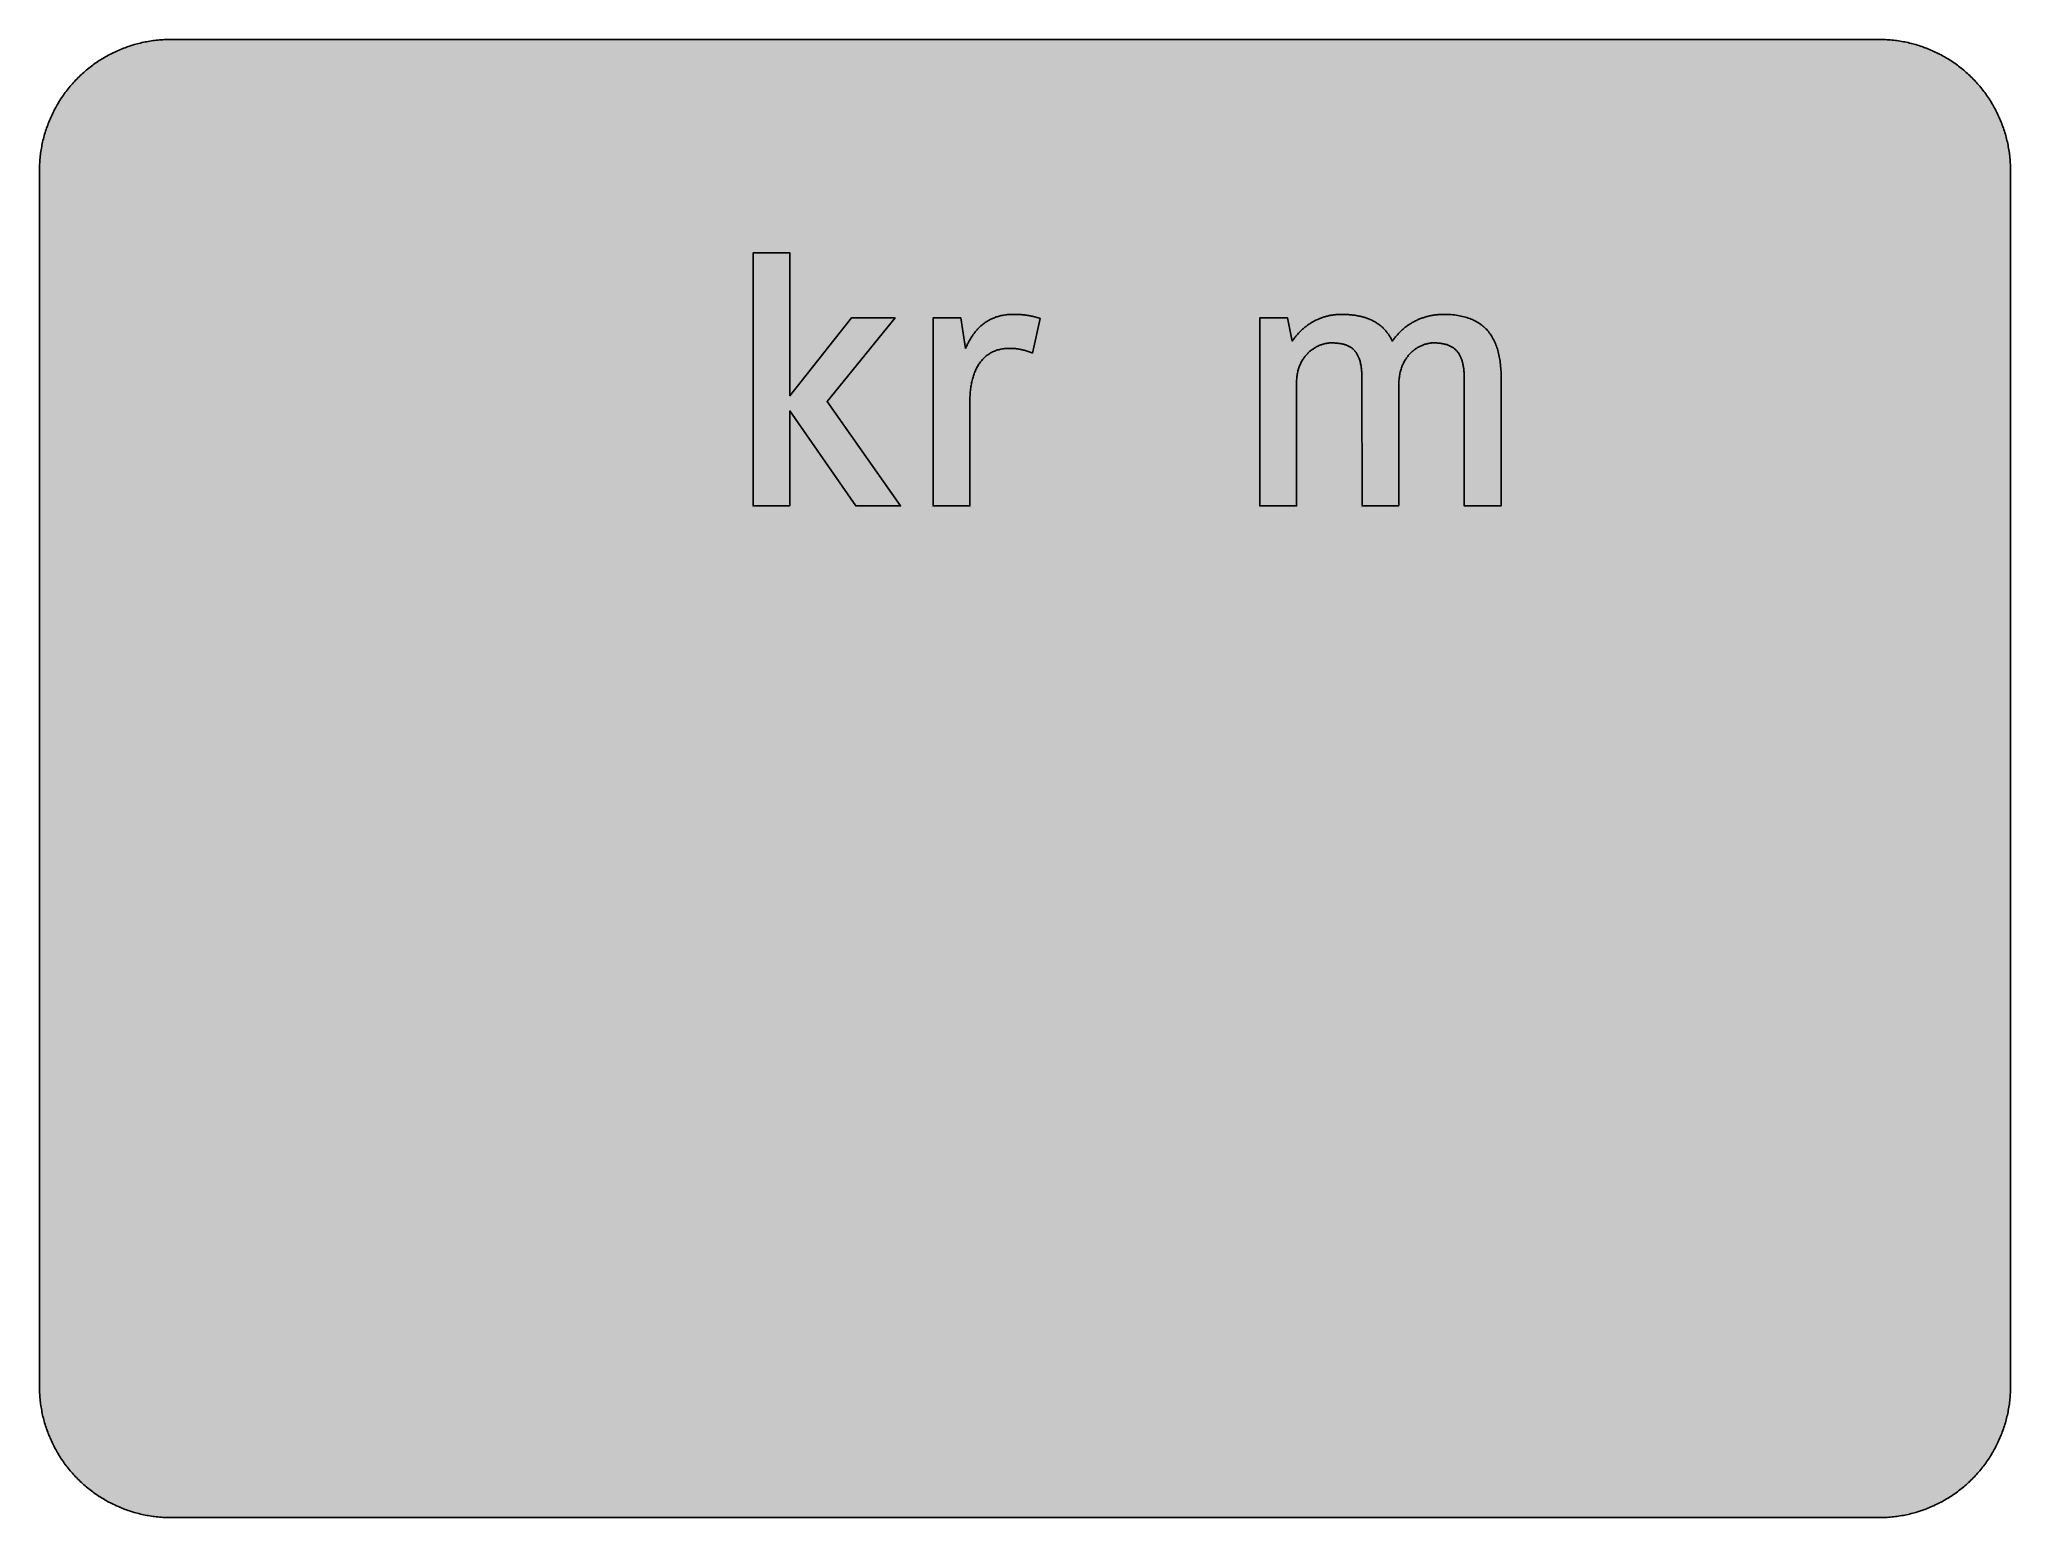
# Model space of a CAD drawing. Header units: millimetres. Extents: x 0 to 212, y 0 to 159.
import ezdxf

# ---------------------------------------------------------------- set-up
doc = ezdxf.new("R2010")
doc.units = ezdxf.units.MM

msp = doc.modelspace()

# ---------------------------------------------------------------- hatches: boundary and pattern name
for color, points in [(254, [(14.1633, 0.0536), (13.9878, 0.0533), (13.8125, 0.0559), (13.6373, 0.061), (13.462, 0.0686), (13.2893, 0.0787), (13.114, 0.0914), (12.9413, 0.1041), (12.7686, 0.1219), (12.5959, 0.1397), (12.4231, 0.16), (12.2504, 0.1829), (12.0777, 0.2057), (11.9075, 0.2337), (11.7373, 0.2616), (11.5672, 0.2921), (11.397, 0.3251), (11.2268, 0.3607), (11.0592, 0.3988), (10.8915, 0.4369), (10.7239, 0.4775), (10.5562, 0.5207), (10.3886, 0.5664), (10.2235, 0.6121), (10.0584, 0.6629), (9.8933, 0.7137), (9.7307, 0.7671), (9.5682, 0.8204), (9.4056, 0.8788), (9.2431, 0.9373), (9.083, 0.9982), (8.923, 1.0617), (8.763, 1.1252), (8.6055, 1.1938), (8.4455, 1.2624), (8.2906, 1.331), (8.1331, 1.4046), (7.9781, 1.4783), (7.8232, 1.5545), (7.6708, 1.6332), (7.5184, 1.7145), (7.366, 1.7958), (7.2161, 1.8796), (7.0663, 1.966), (6.919, 2.0523), (6.7716, 2.1438), (6.6243, 2.2352), (6.4795, 2.3266), (6.3348, 2.4232), (6.19, 2.5197), (6.0477, 2.6187), (5.908, 2.7178), (5.7683, 2.8194), (5.6286, 2.9235), (5.4915, 3.0302), (5.3543, 3.1369), (5.2197, 3.2461), (5.0851, 3.3579), (4.953, 3.4722), (4.8209, 3.5865), (4.6914, 3.7033), (4.5644, 3.8202), (4.4348, 3.9395), (4.3104, 4.0615), (4.1859, 4.1859), (4.0615, 4.3104), (3.9395, 4.4348), (3.8202, 4.5618), (3.7033, 4.6914), (3.5865, 4.8209), (3.4722, 4.953), (3.3579, 5.0851), (3.2487, 5.2197), (3.1369, 5.3543), (3.0302, 5.4915), (2.9235, 5.6286), (2.8194, 5.7683), (2.7178, 5.908), (2.6187, 6.0477), (2.5197, 6.19), (2.4232, 6.3348), (2.3266, 6.477), (2.2352, 6.6243), (2.1438, 6.7691), (2.0523, 6.919), (1.966, 7.0663), (1.8796, 7.2161), (1.7958, 7.366), (1.7145, 7.5184), (1.6332, 7.6708), (1.5545, 7.8232), (1.4783, 7.9781), (1.4046, 8.1331), (1.331, 8.2906), (1.2598, 8.4455), (1.1913, 8.603), (1.1252, 8.763), (1.0592, 8.923), (0.9982, 9.083), (0.9373, 9.2431), (0.8763, 9.4056), (0.8204, 9.5682), (0.7645, 9.7307), (0.7112, 9.8933), (0.6604, 10.0584), (0.6121, 10.2235), (0.5639, 10.3911), (0.5207, 10.5562), (0.4775, 10.7239), (0.4343, 10.8915), (0.3962, 11.0592), (0.3607, 11.2268), (0.3251, 11.397), (0.2921, 11.5672), (0.2616, 11.7373), (0.2311, 11.9075), (0.2057, 12.0802), (0.1803, 12.2504), (0.1575, 12.4231), (0.1372, 12.5959), (0.1194, 12.7686), (0.1041, 12.9413), (0.0889, 13.1166), (0.0787, 13.2893), (0.0686, 13.4645), (0.061, 13.6373), (0.0559, 13.8125), (0.0508, 13.9878), (0.0508, 14.163), (0.0522, 144.6925), (0.0508, 144.8664), (0.0559, 145.0416), (0.061, 145.2169), (0.0686, 145.3896), (0.0787, 145.5649), (0.0889, 145.7376), (0.1041, 145.9128), (0.1194, 146.0856), (0.1372, 146.2583), (0.1575, 146.431), (0.1803, 146.6037), (0.2057, 146.7739), (0.2311, 146.9466), (0.2616, 147.1168), (0.2921, 147.287), (0.3251, 147.4572), (0.3607, 147.6248), (0.3962, 147.795), (0.4343, 147.9626), (0.4775, 148.1303), (0.5207, 148.2979), (0.5639, 148.463), (0.6121, 148.6281), (0.6604, 148.7932), (0.7112, 148.9583), (0.7645, 149.1234), (0.8204, 149.286), (0.8763, 149.4485), (0.9373, 149.6111), (0.9982, 149.7711), (1.0592, 149.9311), (1.1252, 150.0911), (1.1913, 150.2486), (1.2598, 150.4061), (1.331, 150.5636), (1.4046, 150.7185), (1.4783, 150.876), (1.5545, 151.0284), (1.6332, 151.1833), (1.7145, 151.3357), (1.7958, 151.4856), (1.8796, 151.638), (1.966, 151.7879), (2.0523, 151.9352), (2.1438, 152.0825), (2.2352, 152.2298), (2.3266, 152.3746), (2.4232, 152.5194), (2.5197, 152.6616), (2.6187, 152.8039), (2.7178, 152.9461), (2.8194, 153.0858), (2.9235, 153.2255), (3.0302, 153.3627), (3.1369, 153.4973), (3.2487, 153.6344), (3.3579, 153.7665), (3.4722, 153.8986), (3.5865, 154.0307), (3.7033, 154.1602), (3.8202, 154.2898), (3.9395, 154.4168), (4.0615, 154.5438), (4.1859, 154.6682), (4.3104, 154.7901), (4.4348, 154.9121), (4.5644, 155.034), (4.6914, 155.1508), (4.8209, 155.2677), (4.953, 155.382), (5.0851, 155.4937), (5.2197, 155.6055), (5.3543, 155.7147), (5.4915, 155.8239), (5.6286, 155.9281), (5.7683, 156.0322), (5.908, 156.1338), (6.0477, 156.2354), (6.19, 156.3345), (6.3348, 156.431), (6.4795, 156.525), (6.6243, 156.6189), (6.7716, 156.7104), (6.919, 156.7993), (7.0663, 156.8882), (7.2161, 156.9745), (7.366, 157.0584), (7.5184, 157.1396), (7.6708, 157.2209), (7.8232, 157.2971), (7.9781, 157.3733), (8.1331, 157.4495), (8.2906, 157.5206), (8.4455, 157.5918), (8.6055, 157.6603), (8.763, 157.7289), (8.923, 157.7924), (9.083, 157.8559), (9.2431, 157.9169), (9.4056, 157.9753), (9.5682, 158.0337), (9.7307, 158.0871), (9.8933, 158.1404), (10.0584, 158.1912), (10.2235, 158.242), (10.3886, 158.2877), (10.5562, 158.3334), (10.7239, 158.3766), (10.8915, 158.4173), (11.0592, 158.4579), (11.2268, 158.4935), (11.397, 158.529), (11.5672, 158.562), (11.7373, 158.5925), (11.9075, 158.6205), (12.0777, 158.6484), (12.2504, 158.6713), (12.4231, 158.6941), (12.5959, 158.7144), (12.7686, 158.7322), (12.9413, 158.75), (13.114, 158.7627), (13.2893, 158.7754), (13.462, 158.7856), (13.6373, 158.7932), (13.8125, 158.7983), (13.9878, 158.8008), (14.163, 158.8033), (197.6078, 158.8036), (197.7822, 158.8008), (197.9574, 158.7983), (198.1327, 158.7932), (198.3054, 158.7856), (198.4807, 158.7754), (198.6534, 158.7627), (198.8287, 158.75), (199.0014, 158.7322), (199.1741, 158.7144), (199.3468, 158.6941), (199.5195, 158.6713), (199.6897, 158.6484), (199.8624, 158.6205), (200.0326, 158.5925), (200.2028, 158.562), (200.373, 158.529), (200.5432, 158.4935), (200.7108, 158.4579), (200.8784, 158.4173), (201.0461, 158.3766), (201.2137, 158.3334), (201.3788, 158.2877), (201.5465, 158.242), (201.7116, 158.1912), (201.8767, 158.1404), (202.0392, 158.0871), (202.2018, 158.0337), (202.3643, 157.9753), (202.5269, 157.9169), (202.6869, 157.8559), (202.8469, 157.7924), (203.007, 157.7289), (203.167, 157.6603), (203.3245, 157.5918), (203.4794, 157.5206), (203.6369, 157.4495), (203.7918, 157.3733), (203.9468, 157.2971), (204.0992, 157.2209), (204.2516, 157.1396), (204.404, 157.0584), (204.5538, 156.9745), (204.7037, 156.8882), (204.8535, 156.7993), (205.0009, 156.7104), (205.1456, 156.6189), (205.293, 156.525), (205.4352, 156.431), (205.58, 156.3345), (205.7222, 156.2354), (205.8619, 156.1338), (206.0016, 156.0322), (206.1413, 155.9281), (206.2785, 155.8239), (206.4156, 155.7147), (206.5503, 155.6055), (206.6849, 155.4937), (206.817, 155.382), (206.949, 155.2677), (207.0786, 155.1508), (207.2081, 155.034), (207.3351, 154.9121), (207.4596, 154.7901), (207.584, 154.6682), (207.7085, 154.5438), (207.8304, 154.4168), (207.9498, 154.2898), (208.0666, 154.1602), (208.1835, 154.0307), (208.2978, 153.8986), (208.4121, 153.7665), (208.5238, 153.6344), (208.6331, 153.4973), (208.7397, 153.3627), (208.8464, 153.2255), (208.9506, 153.0858), (209.0522, 152.9461), (209.1512, 152.8039), (209.2503, 152.6616), (209.3468, 152.5194), (209.4433, 152.3746), (209.5348, 152.2298), (209.6262, 152.0825), (209.7176, 151.9352), (209.804, 151.7879), (209.8904, 151.638), (209.9742, 151.4856), (210.0555, 151.3357), (210.1367, 151.1833), (210.2155, 151.0284), (210.2917, 150.876), (210.3653, 150.7185), (210.439, 150.5636), (210.5076, 150.4061), (210.5762, 150.2486), (210.6447, 150.0911), (210.7082, 149.9311), (210.7717, 149.7711), (210.8327, 149.6111), (210.8911, 149.4485), (210.9495, 149.286), (211.0029, 149.1234), (211.0562, 148.9583), (211.107, 148.7932), (211.1578, 148.6281), (211.2035, 148.463), (211.2493, 148.2979), (211.2924, 148.1303), (211.3331, 147.9626), (211.3712, 147.795), (211.4093, 147.6248), (211.4448, 147.4572), (211.4779, 147.287), (211.5083, 147.1168), (211.5363, 146.9466), (211.5642, 146.7739), (211.5871, 146.6037), (211.6099, 146.431), (211.6303, 146.2583), (211.648, 146.0856), (211.6658, 145.9128), (211.6785, 145.7376), (211.6912, 145.5649), (211.7014, 145.3896), (211.709, 145.2169), (211.7141, 145.0416), (211.7166, 144.8664), (211.7166, 144.6911), (211.7189, 14.1647), (211.7166, 13.9878), (211.7141, 13.8125), (211.709, 13.6373), (211.7014, 13.4645), (211.6912, 13.2893), (211.6785, 13.1166), (211.6658, 12.9413), (211.648, 12.7686), (211.6303, 12.5959), (211.6099, 12.4231), (211.5871, 12.2504), (211.5642, 12.0802), (211.5363, 11.9075), (211.5083, 11.7373), (211.4779, 11.5672), (211.4448, 11.397), (211.4093, 11.2268), (211.3712, 11.0592), (211.3331, 10.8915), (211.2924, 10.7239), (211.2493, 10.5562), (211.2035, 10.3911), (211.1578, 10.2235), (211.107, 10.0584), (211.0562, 9.8933), (211.0029, 9.7307), (210.9495, 9.5682), (210.8911, 9.4056), (210.8327, 9.2431), (210.7717, 9.083), (210.7082, 8.923), (210.6447, 8.763), (210.5762, 8.603), (210.5076, 8.4455), (210.439, 8.2906), (210.3653, 8.1331), (210.2917, 7.9781), (210.2155, 7.8232), (210.1367, 7.6708), (210.0555, 7.5184), (209.9742, 7.366), (209.8904, 7.2161), (209.804, 7.0663), (209.7176, 6.919), (209.6262, 6.7691), (209.5348, 6.6243), (209.4433, 6.477), (209.3468, 6.3348), (209.2503, 6.19), (209.1512, 6.0477), (209.0522, 5.908), (208.9506, 5.7683), (208.8464, 5.6286), (208.7397, 5.4915), (208.6331, 5.3543), (208.5238, 5.2197), (208.4121, 5.0851), (208.2978, 4.953), (208.1835, 4.8209), (208.0666, 4.6914), (207.9498, 4.5618), (207.8304, 4.4348), (207.7085, 4.3104), (207.584, 4.1859), (207.4596, 4.0615), (207.3351, 3.9395), (207.2081, 3.8202), (207.0786, 3.7033), (206.949, 3.5865), (206.817, 3.4722), (206.6849, 3.3579), (206.5503, 3.2461), (206.4156, 3.1369), (206.2785, 3.0302), (206.1413, 2.9235), (206.0016, 2.8194), (205.8619, 2.7178), (205.7222, 2.6187), (205.58, 2.5197), (205.4352, 2.4232), (205.293, 2.3266), (205.1456, 2.2352), (205.0009, 2.1438), (204.8535, 2.0523), (204.7037, 1.966), (204.5538, 1.8796), (204.404, 1.7958), (204.2516, 1.7145), (204.0992, 1.6332), (203.9468, 1.5545), (203.7918, 1.4783), (203.6369, 1.4046), (203.4794, 1.331), (203.3245, 1.2624), (203.167, 1.1938), (203.007, 1.1252), (202.8469, 1.0617), (202.6869, 0.9982), (202.5269, 0.9373), (202.3643, 0.8788), (202.2018, 0.8204), (202.0392, 0.7671), (201.8767, 0.7137), (201.7116, 0.6629), (201.5465, 0.6121), (201.3788, 0.5664), (201.2137, 0.5207), (201.0461, 0.4775), (200.8784, 0.4369), (200.7108, 0.3988), (200.5432, 0.3607), (200.373, 0.3251), (200.2028, 0.2921), (200.0326, 0.2616), (199.8624, 0.2337), (199.6897, 0.2057), (199.5195, 0.1829), (199.3468, 0.16), (199.1741, 0.1397), (199.0014, 0.1219), (198.8287, 0.1041), (198.6534, 0.0914), (198.4807, 0.0787), (198.3054, 0.0686), (198.1327, 0.061), (197.9574, 0.0559), (197.7822, 0.0533), (197.6069, 0.0533)]), (59, [(80.6429, 108.7092), (80.6429, 118.9147), (87.7066, 108.7092), (92.5174, 108.7092), (84.6406, 119.9236), (91.9357, 128.8877), (87.2409, 128.8877), (80.6429, 120.5435), (80.6429, 135.8731), (76.6851, 135.8731), (76.6851, 108.7092)]), (59, [(104.2377, 125.6273), (104.2772, 125.6259), (104.3153, 125.6259), (104.3559, 125.6259), (104.394, 125.6233), (104.4346, 125.6233), (104.4727, 125.6208), (104.5108, 125.6208), (104.5489, 125.6182), (104.587, 125.6157), (104.6251, 125.6157), (104.6632, 125.6132), (104.7013, 125.6106), (104.7394, 125.6055), (104.7775, 125.603), (104.8156, 125.6005), (104.8537, 125.5954), (104.8893, 125.5928), (104.9274, 125.5878), (104.9655, 125.5852), (105.0011, 125.5801), (105.0392, 125.5751), (105.0747, 125.57), (105.1128, 125.5649), (105.1484, 125.5598), (105.1865, 125.5522), (105.222, 125.5471), (105.2601, 125.5395), (105.2957, 125.5344), (105.3338, 125.5268), (105.3694, 125.5192), (105.4075, 125.5116), (105.443, 125.5039), (105.4811, 125.4963), (105.5167, 125.4887), (105.5548, 125.4811), (105.5903, 125.4709), (105.6284, 125.4633), (105.6665, 125.4531), (105.7021, 125.4455), (105.7402, 125.4354), (105.7783, 125.4252), (105.8139, 125.415), (105.852, 125.4049), (105.8901, 125.3947), (105.9282, 125.382), (105.9663, 125.3719), (106.0044, 125.3592), (106.0425, 125.349), (106.0806, 125.3363), (106.1187, 125.3236), (106.1568, 125.3109), (106.1974, 125.2982), (106.2355, 125.2855), (106.2761, 125.2703), (106.3142, 125.2576), (106.3549, 125.2449), (106.3955, 125.2296), (106.4336, 125.2144), (106.4743, 125.1991), (106.5149, 125.1839), (106.5555, 125.1687), (106.5987, 125.1534), (106.6394, 125.1382), (106.68, 125.1204), (107.4967, 128.8489), (107.4572, 128.8593), (107.4191, 128.8694), (107.381, 128.8796), (107.3455, 128.8898), (107.3074, 128.9025), (107.2693, 128.9126), (107.2337, 128.9228), (107.1956, 128.9329), (107.1575, 128.9431), (107.122, 128.9533), (107.0839, 128.9634), (107.0483, 128.9736), (107.0102, 128.9837), (106.9746, 128.9939), (106.9365, 129.0041), (106.8984, 129.0117), (106.8629, 129.0218), (106.8248, 129.032), (106.7867, 129.0396), (106.7486, 129.0498), (106.713, 129.0599), (106.6749, 129.0676), (106.6368, 129.0752), (106.5962, 129.0853), (106.5581, 129.093), (106.52, 129.1006), (106.4793, 129.1107), (106.4412, 129.1184), (106.4006, 129.126), (106.36, 129.1336), (106.3193, 129.1412), (106.2787, 129.1488), (106.2355, 129.1539), (106.1949, 129.1615), (106.1517, 129.1692), (106.1085, 129.1768), (106.0653, 129.1819), (106.0221, 129.1895), (105.9764, 129.1946), (105.9307, 129.1996), (105.885, 129.2047), (105.8393, 129.2123), (105.7935, 129.2174), (105.7453, 129.2225), (105.697, 129.2276), (105.6462, 129.2301), (105.598, 129.2352), (105.5472, 129.2403), (105.4964, 129.2428), (105.443, 129.2479), (105.3922, 129.2504), (105.3363, 129.253), (105.283, 129.2581), (105.2271, 129.2606), (105.1712, 129.2631), (105.1154, 129.2657), (105.0569, 129.2657), (104.9985, 129.2682), (104.9376, 129.2708), (104.8766, 129.2708), (104.8156, 129.2733), (104.7521, 129.2733), (104.6886, 129.2733), (104.6226, 129.2733), (104.4981, 129.2733), (104.3711, 129.2682), (104.2492, 129.2631), (104.1273, 129.2555), (104.0079, 129.2454), (103.8911, 129.2327), (103.7742, 129.2174), (103.6599, 129.2022), (103.5482, 129.1819), (103.4364, 129.1615), (103.3272, 129.1387), (103.218, 129.1133), (103.1113, 129.0853), (103.0072, 129.0574), (102.9056, 129.0269), (102.804, 128.9939), (102.7024, 128.9583), (102.6033, 128.9202), (102.5068, 128.8821), (102.4128, 128.8415), (102.3188, 128.7983), (102.2248, 128.7551), (102.1334, 128.7094), (102.0445, 128.6612), (101.9556, 128.6129), (101.8692, 128.5621), (101.7854, 128.5088), (101.7016, 128.4554), (101.6178, 128.3995), (101.5365, 128.3411), (101.4578, 128.2827), (101.379, 128.2217), (101.3028, 128.1582), (101.2266, 128.0947), (101.1504, 128.0312), (101.0793, 127.9652), (101.0056, 127.8966), (100.9371, 127.828), (100.8659, 127.7569), (100.7974, 127.6833), (100.7313, 127.6121), (100.6653, 127.5359), (100.6018, 127.4597), (100.5383, 127.3835), (100.4748, 127.3048), (100.4138, 127.2261), (100.3554, 127.1448), (100.297, 127.0635), (100.2386, 126.9822), (100.1827, 126.8984), (100.1268, 126.812), (100.0735, 126.7257), (100.0201, 126.6393), (99.9668, 126.553), (99.916, 126.4641), (99.8677, 126.3726), (99.8169, 126.2837), (99.7687, 126.1923), (99.7229, 126.0983), (99.6772, 126.0069), (99.6315, 125.9129), (99.5858, 125.8164), (99.5426, 125.7224), (99.502, 125.6259), (98.9983, 128.8877), (96.0106, 128.8877), (96.0106, 108.7092), (99.9684, 108.7092), (99.9684, 119.9621), (99.9668, 120.1064), (99.9719, 120.2538), (99.9744, 120.3985), (99.982, 120.5433), (99.9896, 120.6856), (99.9998, 120.8278), (100.0125, 120.9675), (100.0252, 121.1072), (100.043, 121.2444), (100.0608, 121.3815), (100.0811, 121.5161), (100.1014, 121.6508), (100.1243, 121.7828), (100.1522, 121.9149), (100.1776, 122.0445), (100.2081, 122.1715), (100.2411, 122.2985), (100.2741, 122.4229), (100.3097, 122.5474), (100.3478, 122.6668), (100.3884, 122.7861), (100.4291, 122.9055), (100.4722, 123.0198), (100.5205, 123.1341), (100.5688, 123.2459), (100.6196, 123.3576), (100.6704, 123.4643), (100.7262, 123.571), (100.7821, 123.6751), (100.8405, 123.7767), (100.904, 123.8758), (100.9675, 123.9723), (101.031, 124.0663), (101.0996, 124.1603), (101.1707, 124.2492), (101.2419, 124.3381), (101.3181, 124.4219), (101.3943, 124.5057), (101.473, 124.5845), (101.5543, 124.6632), (101.6381, 124.7369), (101.7245, 124.808), (101.8134, 124.8791), (101.9048, 124.9451), (101.9988, 125.0086), (102.0928, 125.0696), (102.1918, 125.128), (102.2909, 125.1839), (102.395, 125.2347), (102.4992, 125.283), (102.6084, 125.3287), (102.7176, 125.3719), (102.8319, 125.4125), (102.9462, 125.4481), (103.063, 125.4811), (103.185, 125.5116), (103.3069, 125.537), (103.4313, 125.5624), (103.5583, 125.5801), (103.6904, 125.5979), (103.8225, 125.6106), (103.9571, 125.6182), (104.0968, 125.6233), (104.2365, 125.6259)]), (59, [(146.0306, 108.7092), (146.0306, 121.708), (146.0297, 121.854), (146.0348, 121.9962), (146.0424, 122.1359), (146.0551, 122.2756), (146.0678, 122.4102), (146.0856, 122.5448), (146.1033, 122.6744), (146.1262, 122.8014), (146.1516, 122.9284), (146.177, 123.0503), (146.2075, 123.1722), (146.2405, 123.2891), (146.2761, 123.4059), (146.3116, 123.5177), (146.3523, 123.6294), (146.3929, 123.7361), (146.4361, 123.8428), (146.4818, 123.9444), (146.5301, 124.046), (146.5809, 124.1425), (146.6317, 124.239), (146.685, 124.333), (146.7409, 124.4244), (146.7993, 124.5133), (146.8577, 124.5997), (146.9187, 124.6835), (146.9796, 124.7648), (147.0431, 124.8435), (147.1092, 124.9197), (147.1752, 124.9934), (147.2413, 125.0671), (147.3098, 125.1356), (147.3784, 125.2042), (147.4495, 125.2703), (147.5232, 125.3312), (147.5943, 125.3922), (147.668, 125.4506), (147.7416, 125.5065), (147.8178, 125.5624), (147.894, 125.6132), (147.9702, 125.6614), (148.0464, 125.7097), (148.1252, 125.7554), (148.2039, 125.7986), (148.2801, 125.8392), (148.3589, 125.8773), (148.4376, 125.9129), (148.5163, 125.9484), (148.5976, 125.9789), (148.6764, 126.0094), (148.7551, 126.0373), (148.8338, 126.0627), (148.9126, 126.0856), (148.9913, 126.1085), (149.0701, 126.1262), (149.1488, 126.144), (149.2275, 126.1593), (149.3037, 126.172), (149.3799, 126.1847), (149.4561, 126.1923), (149.5323, 126.1999), (149.606, 126.205), (149.6822, 126.2075), (149.7533, 126.2101), (149.8625, 126.2075), (149.9692, 126.205), (150.0734, 126.2024), (150.175, 126.1948), (150.2766, 126.1897), (150.3731, 126.1796), (150.4696, 126.1694), (150.5636, 126.1567), (150.6576, 126.1415), (150.749, 126.1262), (150.8354, 126.1085), (150.9243, 126.0907), (151.0081, 126.0678), (151.0919, 126.0475), (151.1732, 126.0221), (151.2519, 125.9942), (151.3307, 125.9662), (151.4043, 125.9383), (151.4805, 125.9053), (151.5516, 125.8722), (151.6228, 125.8367), (151.6888, 125.7986), (151.7574, 125.7579), (151.8209, 125.7173), (151.8844, 125.6741), (151.9453, 125.6284), (152.0063, 125.5827), (152.0622, 125.5319), (152.1181, 125.4811), (152.1739, 125.4277), (152.2273, 125.3744), (152.2781, 125.316), (152.3263, 125.2576), (152.3746, 125.1966), (152.4203, 125.1331), (152.4635, 125.0671), (152.5067, 124.9985), (152.5473, 124.9299), (152.5854, 124.8588), (152.6235, 124.7826), (152.6591, 124.7064), (152.6946, 124.6302), (152.7251, 124.5489), (152.7581, 124.4651), (152.7861, 124.3813), (152.814, 124.2949), (152.8394, 124.2035), (152.8648, 124.112), (152.8877, 124.018), (152.9105, 123.9241), (152.9309, 123.825), (152.9486, 123.7234), (152.9664, 123.6218), (152.9817, 123.5151), (152.9944, 123.4084), (153.0071, 123.2967), (153.0172, 123.1849), (153.0274, 123.0706), (153.035, 122.9512), (153.0426, 122.8319), (153.0477, 122.7099), (153.0502, 122.5855), (153.0528, 122.4585), (153.0528, 122.3289), (153.0544, 108.7092), (157.0122, 108.7092), (157.0122, 122.5225), (157.0101, 122.7226), (157.005, 122.9233), (156.9999, 123.1189), (156.9898, 123.3145), (156.9771, 123.505), (156.9618, 123.6929), (156.9441, 123.8783), (156.9237, 124.0587), (156.9009, 124.239), (156.8755, 124.4143), (156.845, 124.587), (156.8145, 124.7572), (156.779, 124.9248), (156.7409, 125.0899), (156.7028, 125.2525), (156.657, 125.41), (156.6113, 125.5649), (156.5631, 125.7173), (156.5097, 125.8672), (156.4564, 126.0119), (156.398, 126.1567), (156.337, 126.2964), (156.271, 126.4336), (156.2049, 126.5682), (156.1338, 126.6977), (156.0601, 126.8273), (155.9839, 126.9517), (155.9052, 127.0737), (155.8239, 127.1905), (155.7376, 127.3073), (155.6487, 127.4191), (155.5572, 127.5283), (155.4607, 127.6325), (155.3616, 127.7366), (155.26, 127.8357), (155.1559, 127.9296), (155.0467, 128.0236), (154.9375, 128.1125), (154.8206, 128.1989), (154.7038, 128.2827), (154.5819, 128.364), (154.4574, 128.4402), (154.3304, 128.5138), (154.1983, 128.5824), (154.0637, 128.6485), (153.9265, 128.712), (153.7843, 128.7729), (153.6395, 128.8288), (153.4897, 128.8821), (153.3398, 128.9329), (153.1849, 128.9787), (153.0248, 129.0218), (152.8623, 129.0625), (152.6972, 129.098), (152.527, 129.1311), (152.3543, 129.1615), (152.179, 129.1869), (151.9987, 129.2098), (151.8133, 129.2301), (151.6278, 129.2454), (151.4373, 129.2581), (151.2418, 129.2657), (151.0436, 129.2708), (150.8404, 129.2733), (150.7439, 129.2733), (150.6474, 129.2708), (150.5509, 129.2682), (150.4544, 129.2631), (150.3578, 129.2581), (150.2613, 129.2504), (150.1673, 129.2403), (150.0708, 129.2301), (149.9743, 129.22), (149.8778, 129.2073), (149.7813, 129.1946), (149.6847, 129.1793), (149.5908, 129.1615), (149.4942, 129.1438), (149.3977, 129.1234), (149.3037, 129.1031), (149.2098, 129.0803), (149.1132, 129.0574), (149.0193, 129.032), (148.9253, 129.0066), (148.8313, 128.9787), (148.7373, 128.9482), (148.6459, 128.9177), (148.5519, 128.8872), (148.4605, 128.8542), (148.3665, 128.8186), (148.275, 128.7831), (148.1836, 128.745), (148.0947, 128.7069), (148.0033, 128.6662), (147.9144, 128.6231), (147.8229, 128.5799), (147.734, 128.5342), (147.6477, 128.4884), (147.5588, 128.4402), (147.4724, 128.3919), (147.386, 128.3411), (147.2997, 128.2903), (147.2133, 128.2344), (147.1295, 128.1811), (147.0457, 128.1252), (146.9619, 128.0668), (146.878, 128.0058), (146.7968, 127.9449), (146.7155, 127.8839), (146.6342, 127.8179), (146.5555, 127.7518), (146.4767, 127.6858), (146.398, 127.6172), (146.3192, 127.5461), (146.243, 127.475), (146.1668, 127.4013), (146.0932, 127.3277), (146.0195, 127.2515), (145.9459, 127.1727), (145.8722, 127.094), (145.8011, 127.0127), (145.7325, 126.9314), (145.6614, 126.8451), (145.5928, 126.7612), (145.5268, 126.6723), (145.4607, 126.5834), (145.3947, 126.4945), (145.3312, 126.4006), (145.288, 126.4895), (145.2448, 126.5784), (145.1991, 126.6622), (145.1534, 126.7485), (145.1051, 126.8298), (145.0569, 126.9111), (145.0061, 126.9924), (144.9553, 127.0711), (144.9019, 127.1499), (144.846, 127.2235), (144.7902, 127.2997), (144.7343, 127.3734), (144.6759, 127.4445), (144.6174, 127.5156), (144.5539, 127.5842), (144.493, 127.6528), (144.4295, 127.7188), (144.3634, 127.7849), (144.2974, 127.8484), (144.2288, 127.9093), (144.1602, 127.9703), (144.0891, 128.0312), (144.018, 128.0897), (143.9443, 128.1455), (143.8707, 128.2014), (143.7945, 128.2548), (143.7157, 128.3081), (143.637, 128.3589), (143.5583, 128.4097), (143.477, 128.458), (143.3932, 128.5062), (143.3093, 128.5519), (143.223, 128.5951), (143.1366, 128.6383), (143.0477, 128.6789), (142.9563, 128.7196), (142.8648, 128.7577), (142.7734, 128.7958), (142.6794, 128.8313), (142.5829, 128.8669), (142.4864, 128.8999), (142.3873, 128.9304), (142.2883, 128.9609), (142.1867, 128.9914), (142.0851, 129.0168), (141.9809, 129.0447), (141.8742, 129.0676), (141.7676, 129.093), (141.6583, 129.1133), (141.5491, 129.1336), (141.4374, 129.1539), (141.3256, 129.1717), (141.2113, 129.1869), (141.0945, 129.2022), (140.9776, 129.2149), (140.8582, 129.2276), (140.7389, 129.2377), (140.6169, 129.2479), (140.495, 129.2555), (140.3706, 129.2631), (140.2461, 129.2682), (140.1166, 129.2708), (139.9896, 129.2733), (139.8575, 129.2733), (139.7635, 129.2733), (139.6695, 129.2708), (139.5755, 129.2682), (139.4816, 129.2631), (139.3876, 129.2555), (139.2936, 129.2479), (139.1996, 129.2403), (139.1056, 129.2301), (139.0142, 129.2174), (138.9202, 129.2047), (138.8288, 129.1895), (138.7348, 129.1742), (138.6434, 129.1565), (138.5519, 129.1387), (138.4605, 129.1184), (138.369, 129.098), (138.2776, 129.0752), (138.1862, 129.0498), (138.0973, 129.0244), (138.0058, 128.999), (137.9169, 128.971), (137.828, 128.9406), (137.7391, 128.9101), (137.6502, 128.8771), (137.5613, 128.8415), (137.475, 128.8059), (137.3861, 128.7704), (137.2997, 128.7323), (137.2133, 128.6916), (137.1295, 128.651), (137.0432, 128.6104), (136.9593, 128.5646), (136.873, 128.5189), (136.7892, 128.4732), (136.7079, 128.4249), (136.6241, 128.3767), (136.5428, 128.3233), (136.4615, 128.2725), (136.3802, 128.2192), (136.2989, 128.1633), (136.2202, 128.1074), (136.1389, 128.049), (136.0627, 127.9881), (135.984, 127.9271), (135.9078, 127.8661), (135.829, 127.8001), (135.7554, 127.7366), (135.6792, 127.668), (135.6055, 127.602), (135.5319, 127.5309), (135.4582, 127.4597), (135.3845, 127.3861), (135.3134, 127.3124), (135.2448, 127.2388), (135.1737, 127.16), (135.1051, 127.0813), (135.0366, 127.0025), (134.968, 126.9213), (134.9019, 126.8374), (134.8359, 126.7536), (134.7724, 126.6673), (134.7064, 126.5809), (134.6454, 126.492), (134.5819, 126.4006), (134.0788, 128.8877), (131.0901, 128.8877), (131.0901, 108.7092), (135.049, 108.7092), (135.049, 121.9408), (135.0493, 122.0775), (135.0543, 122.2121), (135.062, 122.3442), (135.0721, 122.4737), (135.0874, 122.6007), (135.1026, 122.7252), (135.1229, 122.8496), (135.1458, 122.969), (135.1712, 123.0884), (135.1991, 123.2027), (135.2296, 123.317), (135.2626, 123.4288), (135.2982, 123.538), (135.3337, 123.6447), (135.3744, 123.7488), (135.4176, 123.8504), (135.4607, 123.9495), (135.509, 124.0485), (135.5573, 124.1425), (135.6081, 124.2365), (135.6589, 124.3279), (135.7147, 124.4168), (135.7706, 124.5032), (135.8265, 124.587), (135.8875, 124.6683), (135.9484, 124.747), (136.0094, 124.8258), (136.0729, 124.902), (136.1389, 124.9731), (136.205, 125.0442), (136.2735, 125.1128), (136.3421, 125.1814), (136.4132, 125.2449), (136.4844, 125.3058), (136.5555, 125.3668), (136.6291, 125.4252), (136.7028, 125.4811), (136.779, 125.5344), (136.8527, 125.5852), (136.9289, 125.636), (137.0051, 125.6843), (137.0838, 125.7275), (137.16, 125.7706), (137.2387, 125.8138), (137.3175, 125.8519), (137.3962, 125.8875), (137.4724, 125.923), (137.5512, 125.9561), (137.6299, 125.9865), (137.7086, 126.017), (137.7874, 126.0424), (137.8661, 126.0678), (137.9449, 126.0907), (138.0236, 126.111), (138.0998, 126.1288), (138.1785, 126.1466), (138.2547, 126.1618), (138.3309, 126.1745), (138.4071, 126.1847), (138.4808, 126.1923), (138.5545, 126.1999), (138.6281, 126.205), (138.7018, 126.2075), (138.7729, 126.2101), (138.8821, 126.2075), (138.9863, 126.205), (139.0904, 126.2024), (139.1945, 126.1974), (139.2936, 126.1897), (139.3927, 126.1821), (139.4892, 126.172), (139.5832, 126.1618), (139.6746, 126.1491), (139.766, 126.1339), (139.8549, 126.1186), (139.9413, 126.1008), (140.0277, 126.0805), (140.1089, 126.0602), (140.1902, 126.0373), (140.2715, 126.0119), (140.3477, 125.9865), (140.4239, 125.9561), (140.4976, 125.9281), (140.5687, 125.8951), (140.6398, 125.8621), (140.7084, 125.8265), (140.7744, 125.7884), (140.8405, 125.7478), (140.904, 125.7071), (140.9649, 125.664), (141.0233, 125.6182), (141.0818, 125.57), (141.1376, 125.5217), (141.191, 125.4684), (141.2443, 125.415), (141.2951, 125.3592), (141.3459, 125.3033), (141.3916, 125.2423), (141.4374, 125.1788), (141.4831, 125.1153), (141.5237, 125.0493), (141.5644, 124.9807), (141.605, 124.9096), (141.6431, 124.8359), (141.6787, 124.7597), (141.7117, 124.681), (141.7447, 124.5997), (141.7752, 124.5184), (141.8057, 124.4321), (141.8336, 124.3457), (141.859, 124.2543), (141.8844, 124.1628), (141.9073, 124.0663), (141.9276, 123.9698), (141.9479, 123.8707), (141.9682, 123.7666), (141.9835, 123.6624), (141.9987, 123.5532), (142.0139, 123.444), (142.0266, 123.3297), (142.0368, 123.2154), (142.047, 123.096), (142.0546, 122.9741), (142.0597, 122.8522), (142.0647, 122.7252), (142.0698, 122.5956), (142.0724, 122.4636), (142.0724, 122.3289), (142.0731, 108.7092)])]:
    msp.add_hatch(color=color).paths.add_polyline_path(points)
h = msp.add_hatch(color=59)
h.paths.add_polyline_path([(14.1633, 3.5814), (13.8887, 3.5839), (13.6169, 3.5941), (13.3477, 3.6119), (13.081, 3.6347), (12.8143, 3.6652), (12.5501, 3.7008), (12.2885, 3.7465), (12.0294, 3.7948), (11.7729, 3.8506), (11.5164, 3.9141), (11.2649, 3.9827), (11.016, 4.0564), (10.7671, 4.1351), (10.5232, 4.2215), (10.2819, 4.3129), (10.0432, 4.412), (9.8069, 4.5161), (9.5733, 4.6228), (9.3447, 4.7371), (9.1186, 4.8565), (8.8951, 4.9809), (8.6741, 5.113), (8.4582, 5.2476), (8.2448, 5.3873), (8.0366, 5.5321), (7.8308, 5.682), (7.6276, 5.8369), (7.4295, 5.9969), (7.2365, 6.1595), (7.046, 6.3297), (6.8605, 6.5024), (6.6777, 6.6802), (6.5024, 6.8605), (6.3271, 7.046), (6.1595, 7.2365), (5.9969, 7.432), (5.8369, 7.6302), (5.682, 7.8308), (5.5321, 8.0366), (5.3873, 8.2448), (5.2451, 8.4582), (5.1105, 8.6741), (4.9809, 8.8951), (4.8565, 9.1186), (4.7371, 9.3447), (4.6228, 9.5758), (4.5136, 9.8069), (4.4094, 10.0432), (4.3129, 10.2819), (4.2215, 10.5232), (4.1351, 10.7696), (4.0538, 11.016), (3.9802, 11.2649), (3.9116, 11.5189), (3.8506, 11.7729), (3.7948, 12.0294), (3.744, 12.2911), (3.7008, 12.5527), (3.6627, 12.8143), (3.6322, 13.081), (3.6093, 13.3502), (3.5916, 13.6195), (3.5814, 13.8913), (3.5789, 14.163), (3.58, 144.6925), (3.5814, 144.9654), (3.5916, 145.2347), (3.6093, 145.5064), (3.6322, 145.7731), (3.6627, 146.0398), (3.7008, 146.304), (3.744, 146.5656), (3.7948, 146.8247), (3.8506, 147.0812), (3.9116, 147.3352), (3.9802, 147.5892), (4.0538, 147.8382), (4.1351, 148.0845), (4.2215, 148.3309), (4.3129, 148.5722), (4.4094, 148.811), (4.5136, 149.0472), (4.6228, 149.2783), (4.7371, 149.5095), (4.8565, 149.7355), (4.9809, 149.9591), (5.1105, 150.1775), (5.2451, 150.3959), (5.3873, 150.6093), (5.5321, 150.8176), (5.682, 151.0233), (5.8369, 151.224), (5.9969, 151.4221), (6.1595, 151.6177), (6.3271, 151.8056), (6.5024, 151.9936), (6.6777, 152.1739), (6.8605, 152.3517), (7.046, 152.5245), (7.2365, 152.6946), (7.4295, 152.8572), (7.6276, 153.0172), (7.8308, 153.1722), (8.0366, 153.322), (8.2448, 153.4668), (8.4582, 153.6065), (8.6741, 153.7411), (8.8951, 153.8732), (9.1186, 153.9977), (9.3447, 154.117), (9.5733, 154.2313), (9.8069, 154.3406), (10.0432, 154.4422), (10.2819, 154.5412), (10.5232, 154.6327), (10.7671, 154.719), (11.016, 154.7978), (11.2649, 154.874), (11.5164, 154.9425), (11.7729, 155.0035), (12.0294, 155.0594), (12.2885, 155.1102), (12.5501, 155.1534), (12.8143, 155.1889), (13.081, 155.2194), (13.3477, 155.2448), (13.6169, 155.26), (13.8887, 155.2702), (14.163, 155.2753), (197.6078, 155.2758), (197.8787, 155.2702), (198.1505, 155.26), (198.4197, 155.2448), (198.689, 155.2194), (198.9557, 155.1889), (199.2173, 155.1534), (199.4789, 155.1102), (199.7405, 155.0594), (199.9971, 155.0035), (200.2511, 154.9425), (200.5051, 154.874), (200.754, 154.7978), (201.0004, 154.719), (201.2467, 154.6327), (201.488, 154.5412), (201.7268, 154.4422), (201.963, 154.3406), (202.1942, 154.2313), (202.4253, 154.117), (202.6514, 153.9977), (202.8749, 153.8732), (203.0959, 153.7411), (203.3118, 153.6065), (203.5251, 153.4668), (203.7334, 153.322), (203.9391, 153.1722), (204.1398, 153.0172), (204.3379, 152.8572), (204.5335, 152.6946), (204.724, 152.5245), (204.9094, 152.3517), (205.0898, 152.1739), (205.2676, 151.9936), (205.4403, 151.8056), (205.6105, 151.6177), (205.773, 151.4221), (205.933, 151.224), (206.088, 151.0233), (206.2378, 150.8176), (206.3826, 150.6093), (206.5223, 150.3959), (206.6569, 150.1775), (206.789, 149.9591), (206.9135, 149.7355), (207.0329, 149.5095), (207.1472, 149.2783), (207.2538, 149.0472), (207.358, 148.811), (207.457, 148.5722), (207.5485, 148.3309), (207.6348, 148.0845), (207.7136, 147.8382), (207.7872, 147.5892), (207.8558, 147.3352), (207.9193, 147.0812), (207.9752, 146.8247), (208.0235, 146.5656), (208.0692, 146.304), (208.1047, 146.0398), (208.1352, 145.7731), (208.1581, 145.5064), (208.1759, 145.2347), (208.186, 144.9654), (208.1911, 144.6911), (208.1911, 14.1647), (208.186, 13.8913), (208.1759, 13.6195), (208.1581, 13.3502), (208.1352, 13.081), (208.1047, 12.8143), (208.0692, 12.5527), (208.0235, 12.2911), (207.9752, 12.0294), (207.9193, 11.7729), (207.8558, 11.5189), (207.7872, 11.2649), (207.7136, 11.016), (207.6348, 10.7696), (207.5485, 10.5232), (207.457, 10.2819), (207.358, 10.0432), (207.2538, 9.8069), (207.1472, 9.5758), (207.0329, 9.3447), (206.9135, 9.1186), (206.789, 8.8951), (206.6569, 8.6741), (206.5223, 8.4582), (206.3826, 8.2448), (206.2378, 8.0366), (206.088, 7.8308), (205.933, 7.6302), (205.773, 7.432), (205.6105, 7.2365), (205.4403, 7.046), (205.2676, 6.8605), (205.0898, 6.6802), (204.9094, 6.5024), (204.724, 6.3297), (204.5335, 6.1595), (204.3379, 5.9969), (204.1398, 5.8369), (203.9391, 5.682), (203.7334, 5.5321), (203.5251, 5.3873), (203.3118, 5.2476), (203.0959, 5.113), (202.8749, 4.9809), (202.6514, 4.8565), (202.4253, 4.7371), (202.1942, 4.6228), (201.963, 4.5161), (201.7268, 4.412), (201.488, 4.3129), (201.2467, 4.2215), (201.0004, 4.1351), (200.754, 4.0564), (200.5051, 3.9827), (200.2511, 3.9141), (199.9971, 3.8506), (199.7405, 3.7948), (199.4789, 3.7465), (199.2173, 3.7008), (198.9557, 3.6652), (198.689, 3.6347), (198.4197, 3.6119), (198.1505, 3.5941), (197.8787, 3.5839), (197.6069, 3.5789)])
h.paths.add_polyline_path([(14.1633, 8.8731), (14.0259, 8.8748), (13.8887, 8.8798), (13.7541, 8.8875), (13.622, 8.9002), (13.4874, 8.9154), (13.3553, 8.9332), (13.2258, 8.9535), (13.0962, 8.9789), (12.9667, 9.0068), (12.8397, 9.0373), (12.7127, 9.0729), (12.5882, 9.1084), (12.4663, 9.1491), (12.3419, 9.1923), (12.2225, 9.238), (12.1031, 9.2888), (11.9837, 9.3396), (11.8694, 9.3929), (11.7526, 9.4513), (11.6408, 9.5098), (11.5291, 9.5733), (11.4198, 9.6368), (11.3106, 9.7053), (11.2039, 9.7765), (11.0998, 9.8476), (10.9957, 9.9238), (10.8966, 10), (10.7975, 10.0787), (10.6985, 10.1625), (10.6045, 10.2464), (10.5105, 10.3327), (10.4216, 10.4216), (10.3327, 10.5131), (10.2464, 10.6045), (10.16, 10.701), (10.0787, 10.7975), (10, 10.8966), (9.9212, 10.9982), (9.8476, 11.0998), (9.7739, 11.2039), (9.7053, 11.3106), (9.6368, 11.4198), (9.5707, 11.5291), (9.5098, 11.6408), (9.4488, 11.7551), (9.3929, 11.8694), (9.337, 11.9863), (9.2862, 12.1031), (9.238, 12.2225), (9.1923, 12.3444), (9.1491, 12.4663), (9.1084, 12.5908), (9.0703, 12.7152), (9.0373, 12.8397), (9.0068, 12.9692), (8.9789, 13.0962), (8.9535, 13.2258), (8.9306, 13.3579), (8.9129, 13.4899), (8.8976, 13.622), (8.8849, 13.7566), (8.8773, 13.8913), (8.8722, 14.0259), (8.8697, 14.163), (8.8717, 144.6925), (8.8722, 144.8283), (8.8773, 144.9629), (8.8849, 145.0975), (8.8976, 145.2321), (8.9129, 145.3642), (8.9306, 145.4963), (8.9535, 145.6284), (8.9789, 145.7579), (9.0068, 145.8849), (9.0373, 146.0144), (9.0703, 146.1389), (9.1084, 146.2634), (9.1491, 146.3878), (9.1923, 146.5097), (9.238, 146.6317), (9.2862, 146.751), (9.337, 146.8679), (9.3929, 146.9847), (9.4488, 147.099), (9.5098, 147.2133), (9.5707, 147.3251), (9.6368, 147.4343), (9.7053, 147.5435), (9.7739, 147.6502), (9.8476, 147.7543), (9.9212, 147.8559), (10, 147.9575), (10.0787, 148.0566), (10.16, 148.1531), (10.2464, 148.2496), (10.3327, 148.3411), (10.4216, 148.4325), (10.5105, 148.5214), (10.6045, 148.6078), (10.6985, 148.6916), (10.7975, 148.7754), (10.8966, 148.8542), (10.9957, 148.9304), (11.0998, 149.0066), (11.2039, 149.0777), (11.3106, 149.1488), (11.4198, 149.2174), (11.5291, 149.2809), (11.6408, 149.3444), (11.7526, 149.4028), (11.8694, 149.4612), (11.9837, 149.5146), (12.1031, 149.5679), (12.2225, 149.6162), (12.3419, 149.6619), (12.4663, 149.7051), (12.5882, 149.7457), (12.7127, 149.7813), (12.8397, 149.8168), (12.9667, 149.8473), (13.0962, 149.8752), (13.2258, 149.9006), (13.3553, 149.921), (13.4874, 149.9413), (13.622, 149.9565), (13.7541, 149.9667), (13.8887, 149.9768), (14.0259, 149.9819), (14.163, 149.9819), (197.6078, 149.9842), (197.7441, 149.9819), (197.8787, 149.9768), (198.0133, 149.9667), (198.1479, 149.9565), (198.28, 149.9413), (198.4121, 149.921), (198.5442, 149.9006), (198.6737, 149.8752), (198.8007, 149.8473), (198.9303, 149.8168), (199.0547, 149.7813), (199.1792, 149.7457), (199.3036, 149.7051), (199.4256, 149.6619), (199.5475, 149.6162), (199.6669, 149.5679), (199.7837, 149.5146), (199.9005, 149.4612), (200.0148, 149.4028), (200.1291, 149.3444), (200.2409, 149.2809), (200.3501, 149.2174), (200.4593, 149.1488), (200.566, 149.0777), (200.6702, 149.0066), (200.7718, 148.9304), (200.8734, 148.8542), (200.9724, 148.7754), (201.0689, 148.6916), (201.1655, 148.6078), (201.2569, 148.5214), (201.3483, 148.4325), (201.4372, 148.3411), (201.5236, 148.2496), (201.6074, 148.1531), (201.6912, 148.0566), (201.77, 147.9575), (201.8462, 147.8559), (201.9224, 147.7543), (201.9935, 147.6502), (202.0646, 147.5435), (202.1332, 147.4343), (202.1967, 147.3251), (202.2602, 147.2133), (202.3186, 147.099), (202.377, 146.9847), (202.4304, 146.8679), (202.4812, 146.751), (202.532, 146.6317), (202.5777, 146.5097), (202.6209, 146.3878), (202.6615, 146.2634), (202.6971, 146.1389), (202.7326, 146.0144), (202.7631, 145.8849), (202.7911, 145.7579), (202.8165, 145.6284), (202.8368, 145.4963), (202.8546, 145.3642), (202.8698, 145.2321), (202.8825, 145.0975), (202.8901, 144.9629), (202.8952, 144.8283), (202.8977, 144.6911), (202.8994, 14.1647), (202.8952, 14.0259), (202.8901, 13.8913), (202.8825, 13.7566), (202.8698, 13.622), (202.8546, 13.4899), (202.8368, 13.3579), (202.8165, 13.2258), (202.7911, 13.0962), (202.7631, 12.9692), (202.7326, 12.8397), (202.6971, 12.7152), (202.6615, 12.5908), (202.6209, 12.4663), (202.5777, 12.3444), (202.532, 12.2225), (202.4812, 12.1031), (202.4304, 11.9863), (202.377, 11.8694), (202.3186, 11.7551), (202.2602, 11.6408), (202.1967, 11.5291), (202.1332, 11.4198), (202.0646, 11.3106), (201.9935, 11.2039), (201.9224, 11.0998), (201.8462, 10.9982), (201.77, 10.8966), (201.6912, 10.7975), (201.6074, 10.701), (201.5236, 10.6045), (201.4372, 10.5131), (201.3483, 10.4216), (201.2569, 10.3327), (201.1655, 10.2464), (201.0689, 10.1625), (200.9724, 10.0787), (200.8734, 10), (200.7718, 9.9238), (200.6702, 9.8476), (200.566, 9.7765), (200.4593, 9.7053), (200.3501, 9.6368), (200.2409, 9.5733), (200.1291, 9.5098), (200.0148, 9.4513), (199.9005, 9.3929), (199.7837, 9.3396), (199.6669, 9.2888), (199.5475, 9.238), (199.4256, 9.1923), (199.3036, 9.1491), (199.1792, 9.1084), (199.0547, 9.0729), (198.9303, 9.0373), (198.8007, 9.0068), (198.6737, 8.9789), (198.5442, 8.9535), (198.4121, 8.9332), (198.28, 8.9154), (198.1479, 8.9002), (198.0133, 8.8875), (197.8787, 8.8798), (197.7441, 8.8748), (197.6069, 8.8722)], flags=16)
h = msp.add_hatch(color=59)
edge = h.paths.add_edge_path()
edge.add_line((63.1031, 108.3204), (63.3324, 108.3208))
edge.add_line((63.3324, 108.3208), (63.5584, 108.3285))
edge.add_line((63.5584, 108.3285), (63.7845, 108.3386))
edge.add_line((63.7845, 108.3386), (64.008, 108.3539))
edge.add_line((64.008, 108.3539), (64.229, 108.3716))
edge.add_line((64.229, 108.3716), (64.4474, 108.3945))
edge.add_line((64.4474, 108.3945), (64.6608, 108.4224))
edge.add_line((64.6608, 108.4224), (64.8741, 108.4555))
edge.add_line((64.8741, 108.4555), (65.085, 108.4936))
edge.add_line((65.085, 108.4936), (65.2932, 108.5342))
edge.add_line((65.2932, 108.5342), (65.499, 108.5799))
edge.add_line((65.499, 108.5799), (65.7022, 108.6307))
edge.add_line((65.7022, 108.6307), (65.9003, 108.6866))
edge.add_line((65.9003, 108.6866), (66.0984, 108.7476))
edge.add_line((66.0984, 108.7476), (66.294, 108.8111))
edge.add_line((66.294, 108.8111), (66.4845, 108.8822))
edge.add_line((66.4845, 108.8822), (66.6725, 108.9558))
edge.add_line((66.6725, 108.9558), (66.8579, 109.0346))
edge.add_line((66.8579, 109.0346), (67.0408, 109.1209))
edge.add_line((67.0408, 109.1209), (67.2211, 109.2098))
edge.add_line((67.2211, 109.2098), (67.3964, 109.3038))
edge.add_line((67.3964, 109.3038), (67.5691, 109.4029))
edge.add_line((67.5691, 109.4029), (67.7393, 109.5096))
edge.add_line((67.7393, 109.5096), (67.9069, 109.6188))
edge.add_line((67.9069, 109.6188), (68.0695, 109.7331))
edge.add_line((68.0695, 109.7331), (68.232, 109.855))
edge.add_line((68.232, 109.855), (68.387, 109.9795))
edge.add_line((68.387, 109.9795), (68.5419, 110.1115))
edge.add_line((68.5419, 110.1115), (68.6918, 110.2487))
edge.add_line((68.6918, 110.2487), (68.8391, 110.3909))
edge.add_line((68.8391, 110.3909), (68.9813, 110.5383))
edge.add_line((68.9813, 110.5383), (69.121, 110.6907))
edge.add_line((69.121, 110.6907), (69.2582, 110.8507))
edge.add_line((69.2582, 110.8507), (69.3903, 111.0132))
edge.add_line((69.3903, 111.0132), (69.5173, 111.1834))
edge.add_line((69.5173, 111.1834), (69.6417, 111.3612))
edge.add_line((69.6417, 111.3612), (69.7636, 111.5416))
edge.add_line((69.7636, 111.5416), (69.8805, 111.7295))
edge.add_line((69.8805, 111.7295), (69.9948, 111.9226))
edge.add_line((69.9948, 111.9226), (70.104, 112.1232))
edge.add_line((70.104, 112.1232), (70.2107, 112.3264))
edge.add_line((70.2107, 112.3264), (70.3123, 112.5372))
edge.add_line((70.3123, 112.5372), (70.4088, 112.7557))
edge.add_line((70.4088, 112.7557), (70.5028, 112.9792))
edge.add_line((70.5028, 112.9792), (70.5917, 113.2078))
edge.add_line((70.5917, 113.2078), (70.6755, 113.444))
edge.add_line((70.6755, 113.444), (70.7568, 113.6853))
edge.add_line((70.7568, 113.6853), (70.833, 113.9342))
edge.add_line((70.833, 113.9342), (70.9066, 114.1882))
edge.add_line((70.9066, 114.1882), (70.9752, 114.4499))
edge.add_line((70.9752, 114.4499), (71.0387, 114.7166))
edge.add_line((71.0387, 114.7166), (71.0971, 114.9909))
edge.add_line((71.0971, 114.9909), (71.1505, 115.2703))
edge.add_line((71.1505, 115.2703), (71.2013, 115.5573))
edge.add_line((71.2013, 115.5573), (71.247, 115.8519))
edge.add_line((71.247, 115.8519), (71.2876, 116.1517))
edge.add_line((71.2876, 116.1517), (71.3232, 116.459))
edge.add_line((71.3232, 116.459), (71.3562, 116.7714))
edge.add_line((71.3562, 116.7714), (71.3816, 117.0915))
edge.add_line((71.3816, 117.0915), (71.4045, 117.4191))
edge.add_line((71.4045, 117.4191), (71.4223, 117.7519))
edge.add_line((71.4223, 117.7519), (71.435, 118.0948))
edge.add_line((71.435, 118.0948), (71.4426, 118.4427))
edge.add_line((71.4426, 118.4427), (71.4451, 118.7958))
edge.add_line((71.4451, 118.7958), (71.4426, 119.1514))
edge.add_line((71.4426, 119.1514), (71.435, 119.4994))
edge.add_line((71.435, 119.4994), (71.4223, 119.8397))
edge.add_line((71.4223, 119.8397), (71.4045, 120.175))
edge.add_line((71.4045, 120.175), (71.3816, 120.5001))
edge.add_line((71.3816, 120.5001), (71.3562, 120.8202))
edge.add_line((71.3562, 120.8202), (71.3232, 121.1351))
edge.add_line((71.3232, 121.1351), (71.2876, 121.4425))
edge.add_line((71.2876, 121.4425), (71.247, 121.7422))
edge.add_line((71.247, 121.7422), (71.2013, 122.0343))
edge.add_line((71.2013, 122.0343), (71.1505, 122.3213))
edge.add_line((71.1505, 122.3213), (71.0971, 122.6033))
edge.add_line((71.0971, 122.6033), (71.0387, 122.875))
edge.add_line((71.0387, 122.875), (70.9752, 123.1443))
edge.add_line((70.9752, 123.1443), (70.9066, 123.4034))
edge.add_line((70.9066, 123.4034), (70.833, 123.6599))
edge.add_line((70.833, 123.6599), (70.7568, 123.9063))
edge.add_line((70.7568, 123.9063), (70.6755, 124.1501))
edge.add_line((70.6755, 124.1501), (70.5917, 124.3838))
edge.add_line((70.5917, 124.3838), (70.5028, 124.6149))
edge.add_line((70.5028, 124.6149), (70.4088, 124.8385))
edge.add_line((70.4088, 124.8385), (70.3123, 125.0544))
edge.add_line((70.3123, 125.0544), (70.2107, 125.2652))
edge.add_line((70.2107, 125.2652), (70.104, 125.4709))
edge.add_line((70.104, 125.4709), (69.9948, 125.6716))
edge.add_line((69.9948, 125.6716), (69.8805, 125.8646))
edge.add_line((69.8805, 125.8646), (69.7636, 126.05))
edge.add_line((69.7636, 126.05), (69.6417, 126.2329))
edge.add_line((69.6417, 126.2329), (69.5173, 126.4082))
edge.add_line((69.5173, 126.4082), (69.3903, 126.5784))
edge.add_line((69.3903, 126.5784), (69.2582, 126.7435))
edge.add_line((69.2582, 126.7435), (69.121, 126.9009))
edge.add_line((69.121, 126.9009), (68.9813, 127.0559))
edge.add_line((68.9813, 127.0559), (68.8391, 127.2032))
edge.add_line((68.8391, 127.2032), (68.6918, 127.3454))
edge.add_line((68.6918, 127.3454), (68.5419, 127.4826))
edge.add_line((68.5419, 127.4826), (68.387, 127.6121))
edge.add_line((68.387, 127.6121), (68.232, 127.7391))
edge.add_line((68.232, 127.7391), (68.0695, 127.8585))
edge.add_line((68.0695, 127.8585), (67.9069, 127.9754))
edge.add_line((67.9069, 127.9754), (67.7393, 128.0846))
edge.add_line((67.7393, 128.0846), (67.5691, 128.1887))
edge.add_line((67.5691, 128.1887), (67.3964, 128.2878))
edge.add_line((67.3964, 128.2878), (67.2211, 128.3843))
edge.add_line((67.2211, 128.3843), (67.0408, 128.4732))
edge.add_line((67.0408, 128.4732), (66.8579, 128.557))
edge.add_line((66.8579, 128.557), (66.6725, 128.6358))
edge.add_line((66.6725, 128.6358), (66.4845, 128.712))
edge.add_line((66.4845, 128.712), (66.294, 128.7805))
edge.add_line((66.294, 128.7805), (66.0984, 128.8466))
edge.add_line((66.0984, 128.8466), (65.9003, 128.9075))
edge.add_line((65.9003, 128.9075), (65.7022, 128.9609))
edge.add_line((65.7022, 128.9609), (65.499, 129.0117))
edge.add_line((65.499, 129.0117), (65.2932, 129.0574))
edge.add_line((65.2932, 129.0574), (65.085, 129.1006))
edge.add_line((65.085, 129.1006), (64.8741, 129.1361))
edge.add_line((64.8741, 129.1361), (64.6608, 129.1692))
edge.add_line((64.6608, 129.1692), (64.4474, 129.1971))
edge.add_line((64.4474, 129.1971), (64.229, 129.22))
edge.add_line((64.229, 129.22), (64.008, 129.2403))
edge.add_line((64.008, 129.2403), (63.7845, 129.2555))
edge.add_line((63.7845, 129.2555), (63.5584, 129.2657))
edge.add_line((63.5584, 129.2657), (63.3324, 129.2708))
edge.add_line((63.3324, 129.2708), (63.1012, 129.2733))
edge.add_line((63.1012, 129.2733), (62.8726, 129.2708))
edge.add_line((62.8726, 129.2708), (62.644, 129.2657))
edge.add_line((62.644, 129.2657), (62.418, 129.2555))
edge.add_line((62.418, 129.2555), (62.197, 129.2403))
edge.add_line((62.197, 129.2403), (61.976, 129.22))
edge.add_line((61.976, 129.22), (61.7576, 129.1971))
edge.add_line((61.7576, 129.1971), (61.5417, 129.1692))
edge.add_line((61.5417, 129.1692), (61.3283, 129.1361))
edge.add_line((61.3283, 129.1361), (61.1175, 129.1006))
edge.add_line((61.1175, 129.1006), (60.9092, 129.0574))
edge.add_line((60.9092, 129.0574), (60.7035, 129.0117))
edge.add_line((60.7035, 129.0117), (60.5028, 128.9609))
edge.add_line((60.5028, 128.9609), (60.3021, 128.9075))
edge.add_line((60.3021, 128.9075), (60.104, 128.8466))
edge.add_line((60.104, 128.8466), (59.911, 128.7805))
edge.add_line((59.911, 128.7805), (59.7205, 128.712))
edge.add_line((59.7205, 128.712), (59.53, 128.6358))
edge.add_line((59.53, 128.6358), (59.3446, 128.557))
edge.add_line((59.3446, 128.557), (59.1617, 128.4732))
edge.add_line((59.1617, 128.4732), (58.9839, 128.3843))
edge.add_line((58.9839, 128.3843), (58.8061, 128.2878))
edge.add_line((58.8061, 128.2878), (58.6334, 128.1887))
edge.add_line((58.6334, 128.1887), (58.4632, 128.0846))
edge.add_line((58.4632, 128.0846), (58.2955, 127.9754))
edge.add_line((58.2955, 127.9754), (58.133, 127.8585))
edge.add_line((58.133, 127.8585), (57.973, 127.7391))
edge.add_line((57.973, 127.7391), (57.8155, 127.6121))
edge.add_line((57.8155, 127.6121), (57.6631, 127.4826))
edge.add_line((57.6631, 127.4826), (57.5132, 127.3454))
edge.add_line((57.5132, 127.3454), (57.3659, 127.2032))
edge.add_line((57.3659, 127.2032), (57.2211, 127.0559))
edge.add_line((57.2211, 127.0559), (57.0814, 126.9009))
edge.add_line((57.0814, 126.9009), (56.9468, 126.7435))
edge.add_line((56.9468, 126.7435), (56.8147, 126.5784))
edge.add_line((56.8147, 126.5784), (56.6852, 126.4082))
edge.add_line((56.6852, 126.4082), (56.5607, 126.2329))
edge.add_line((56.5607, 126.2329), (56.4388, 126.05))
edge.add_line((56.4388, 126.05), (56.322, 125.8646))
edge.add_line((56.322, 125.8646), (56.2102, 125.6716))
edge.add_line((56.2102, 125.6716), (56.0984, 125.4709))
edge.add_line((56.0984, 125.4709), (55.9943, 125.2652))
edge.add_line((55.9943, 125.2652), (55.8927, 125.0544))
edge.add_line((55.8927, 125.0544), (55.7962, 124.8385))
edge.add_line((55.7962, 124.8385), (55.7022, 124.6149))
edge.add_line((55.7022, 124.6149), (55.6133, 124.3838))
edge.add_line((55.6133, 124.3838), (55.5269, 124.1501))
edge.add_line((55.5269, 124.1501), (55.4457, 123.9063))
edge.add_line((55.4457, 123.9063), (55.3695, 123.6599))
edge.add_line((55.3695, 123.6599), (55.2983, 123.4034))
edge.add_line((55.2983, 123.4034), (55.2298, 123.1443))
edge.add_line((55.2298, 123.1443), (55.1663, 122.875))
edge.add_line((55.1663, 122.875), (55.1078, 122.6033))
edge.add_line((55.1078, 122.6033), (55.052, 122.3213))
edge.add_line((55.052, 122.3213), (55.0012, 122.0343))
edge.add_line((55.0012, 122.0343), (54.9554, 121.7422))
edge.add_line((54.9554, 121.7422), (54.9148, 121.4425))
edge.add_line((54.9148, 121.4425), (54.8792, 121.1351))
edge.add_line((54.8792, 121.1351), (54.8488, 120.8202))
edge.add_line((54.8488, 120.8202), (54.8208, 120.5001))
edge.add_line((54.8208, 120.5001), (54.798, 120.175))
edge.add_line((54.798, 120.175), (54.7827, 119.8397))
edge.add_line((54.7827, 119.8397), (54.77, 119.4994))
edge.add_line((54.77, 119.4994), (54.7624, 119.1514))
edge.add_line((54.7624, 119.1514), (54.7599, 118.7958))
edge.add_line((54.7599, 118.7958), (54.7624, 118.458))
edge.add_line((54.7624, 118.458), (54.77, 118.1278))
edge.add_line((54.77, 118.1278), (54.7827, 117.8027))
edge.add_line((54.7827, 117.8027), (54.798, 117.4826))
edge.add_line((54.798, 117.4826), (54.8208, 117.1702))
edge.add_line((54.8208, 117.1702), (54.8488, 116.8603))
edge.add_line((54.8488, 116.8603), (54.8792, 116.5581))
edge.add_line((54.8792, 116.5581), (54.9148, 116.2634))
edge.add_line((54.9148, 116.2634), (54.9554, 115.9713))
edge.add_line((54.9554, 115.9713), (55.0012, 115.6868))
edge.add_line((55.0012, 115.6868), (55.052, 115.4074))
edge.add_line((55.052, 115.4074), (55.1078, 115.1357))
edge.add_line((55.1078, 115.1357), (55.1663, 114.8664))
edge.add_line((55.1663, 114.8664), (55.2298, 114.6048))
edge.add_line((55.2298, 114.6048), (55.2983, 114.3483))
edge.add_line((55.2983, 114.3483), (55.3695, 114.0968))
edge.add_line((55.3695, 114.0968), (55.4457, 113.853))
edge.add_line((55.4457, 113.853), (55.5269, 113.6142))
edge.add_line((55.5269, 113.6142), (55.6133, 113.378))
edge.add_line((55.6133, 113.378), (55.7022, 113.1519))
edge.add_line((55.7022, 113.1519), (55.7962, 112.9284))
edge.add_line((55.7962, 112.9284), (55.8927, 112.71))
edge.add_line((55.8927, 112.71), (55.9943, 112.4991))
edge.add_line((55.9943, 112.4991), (56.0984, 112.2934))
edge.add_line((56.0984, 112.2934), (56.2102, 112.0902))
edge.add_line((56.2102, 112.0902), (56.322, 111.8972))
edge.add_line((56.322, 111.8972), (56.4388, 111.7067))
edge.add_line((56.4388, 111.7067), (56.5607, 111.5212))
edge.add_line((56.5607, 111.5212), (56.6852, 111.3409))
edge.add_line((56.6852, 111.3409), (56.8147, 111.1682))
edge.add_line((56.8147, 111.1682), (56.9468, 111.0005))
edge.add_line((56.9468, 111.0005), (57.0814, 110.8354))
edge.add_line((57.0814, 110.8354), (57.2211, 110.678))
edge.add_line((57.2211, 110.678), (57.3659, 110.5256))
edge.add_line((57.3659, 110.5256), (57.5132, 110.3782))
edge.add_line((57.5132, 110.3782), (57.6631, 110.236))
edge.add_line((57.6631, 110.236), (57.8155, 110.0988))
edge.add_line((57.8155, 110.0988), (57.973, 109.9693))
edge.add_line((57.973, 109.9693), (58.133, 109.8423))
edge.add_line((58.133, 109.8423), (58.2955, 109.7204))
edge.add_line((58.2955, 109.7204), (58.4632, 109.6035))
edge.add_line((58.4632, 109.6035), (58.6334, 109.4943))
edge.add_line((58.6334, 109.4943), (58.8061, 109.3876))
edge.add_line((58.8061, 109.3876), (58.9839, 109.2886))
edge.add_line((58.9839, 109.2886), (59.1617, 109.1921))
edge.add_line((59.1617, 109.1921), (59.3446, 109.1006))
edge.add_line((59.3446, 109.1006), (59.53, 109.0168))
edge.add_line((59.53, 109.0168), (59.7205, 108.9355))
edge.add_line((59.7205, 108.9355), (59.911, 108.8593))
edge.add_line((59.911, 108.8593), (60.104, 108.7907))
edge.add_line((60.104, 108.7907), (60.3021, 108.7247))
edge.add_line((60.3021, 108.7247), (60.5028, 108.6637))
edge.add_line((60.5028, 108.6637), (60.7035, 108.6079))
edge.add_line((60.7035, 108.6079), (60.9092, 108.5571))
edge.add_line((60.9092, 108.5571), (61.1175, 108.5113))
edge.add_line((61.1175, 108.5113), (61.3283, 108.4707))
edge.add_line((61.3283, 108.4707), (61.5417, 108.4351))
edge.add_line((61.5417, 108.4351), (61.7576, 108.4047))
edge.add_line((61.7576, 108.4047), (61.976, 108.3793))
edge.add_line((61.976, 108.3793), (62.197, 108.3564))
edge.add_line((62.197, 108.3564), (62.418, 108.3412))
edge.add_line((62.418, 108.3412), (62.644, 108.3285))
edge.add_line((62.644, 108.3285), (62.8726, 108.3208))
edge.add_line((62.8726, 108.3208), (63.1012, 108.3183))
edge = h.paths.add_edge_path(flags=16)
edge.add_line((63.1031, 126.1329), (63.2435, 126.1288))
edge.add_line((63.2435, 126.1288), (63.3806, 126.1262))
edge.add_line((63.3806, 126.1262), (63.5152, 126.1186))
edge.add_line((63.5152, 126.1186), (63.6499, 126.1059))
edge.add_line((63.6499, 126.1059), (63.7794, 126.0932))
edge.add_line((63.7794, 126.0932), (63.9064, 126.0754))
edge.add_line((63.9064, 126.0754), (64.0334, 126.0526))
edge.add_line((64.0334, 126.0526), (64.1553, 126.0297))
edge.add_line((64.1553, 126.0297), (64.2772, 126.0018))
edge.add_line((64.2772, 126.0018), (64.3941, 125.9713))
edge.add_line((64.3941, 125.9713), (64.5109, 125.9383))
edge.add_line((64.5109, 125.9383), (64.6227, 125.9002))
edge.add_line((64.6227, 125.9002), (64.7344, 125.8595))
edge.add_line((64.7344, 125.8595), (64.8411, 125.8164))
edge.add_line((64.8411, 125.8164), (64.9478, 125.7681))
edge.add_line((64.9478, 125.7681), (65.0519, 125.7173))
edge.add_line((65.0519, 125.7173), (65.1535, 125.6614))
edge.add_line((65.1535, 125.6614), (65.2526, 125.6055))
edge.add_line((65.2526, 125.6055), (65.3491, 125.542))
edge.add_line((65.3491, 125.542), (65.4431, 125.4785))
edge.add_line((65.4431, 125.4785), (65.5345, 125.41))
edge.add_line((65.5345, 125.41), (65.6234, 125.3363))
edge.add_line((65.6234, 125.3363), (65.7098, 125.2601))
edge.add_line((65.7098, 125.2601), (65.7936, 125.1814))
edge.add_line((65.7936, 125.1814), (65.8774, 125.1001))
edge.add_line((65.8774, 125.1001), (65.9562, 125.0112))
edge.add_line((65.9562, 125.0112), (66.0349, 124.9223))
edge.add_line((66.0349, 124.9223), (66.1111, 124.8283))
edge.add_line((66.1111, 124.8283), (66.1848, 124.7292))
edge.add_line((66.1848, 124.7292), (66.2559, 124.6276))
edge.add_line((66.2559, 124.6276), (66.3245, 124.5235))
edge.add_line((66.3245, 124.5235), (66.3905, 124.4143))
edge.add_line((66.3905, 124.4143), (66.454, 124.3025))
edge.add_line((66.454, 124.3025), (66.5175, 124.1857))
edge.add_line((66.5175, 124.1857), (66.5759, 124.0638))
edge.add_line((66.5759, 124.0638), (66.6344, 123.9393))
edge.add_line((66.6344, 123.9393), (66.6902, 123.8123))
edge.add_line((66.6902, 123.8123), (66.7436, 123.6802))
edge.add_line((66.7436, 123.6802), (66.7944, 123.5431))
edge.add_line((66.7944, 123.5431), (66.8452, 123.4034))
edge.add_line((66.8452, 123.4034), (66.8909, 123.2586))
edge.add_line((66.8909, 123.2586), (66.9366, 123.1113))
edge.add_line((66.9366, 123.1113), (66.9798, 122.9589))
edge.add_line((66.9798, 122.9589), (67.0204, 122.8014))
edge.add_line((67.0204, 122.8014), (67.0585, 122.6414))
edge.add_line((67.0585, 122.6414), (67.0941, 122.4763))
edge.add_line((67.0941, 122.4763), (67.1297, 122.3086))
edge.add_line((67.1297, 122.3086), (67.1627, 122.1359))
edge.add_line((67.1627, 122.1359), (67.1932, 121.9606))
edge.add_line((67.1932, 121.9606), (67.2211, 121.7778))
edge.add_line((67.2211, 121.7778), (67.2465, 121.5949))
edge.add_line((67.2465, 121.5949), (67.2719, 121.4044))
edge.add_line((67.2719, 121.4044), (67.2948, 121.2113))
edge.add_line((67.2948, 121.2113), (67.3151, 121.0132))
edge.add_line((67.3151, 121.0132), (67.3329, 120.81))
edge.add_line((67.3329, 120.81), (67.3481, 120.6043))
edge.add_line((67.3481, 120.6043), (67.3633, 120.3935))
edge.add_line((67.3633, 120.3935), (67.376, 120.1801))
edge.add_line((67.376, 120.1801), (67.3862, 119.9591))
edge.add_line((67.3862, 119.9591), (67.3938, 119.7356))
edge.add_line((67.3938, 119.7356), (67.4014, 119.507))
edge.add_line((67.4014, 119.507), (67.4065, 119.2759))
edge.add_line((67.4065, 119.2759), (67.4091, 119.0371))
edge.add_line((67.4091, 119.0371), (67.4091, 118.7958))
edge.add_line((67.4091, 118.7958), (67.4091, 118.5774))
edge.add_line((67.4091, 118.5774), (67.4065, 118.3615))
edge.add_line((67.4065, 118.3615), (67.4014, 118.1506))
edge.add_line((67.4014, 118.1506), (67.3938, 117.9398))
edge.add_line((67.3938, 117.9398), (67.3862, 117.7341))
edge.add_line((67.3862, 117.7341), (67.376, 117.5309))
edge.add_line((67.376, 117.5309), (67.3633, 117.3302))
edge.add_line((67.3633, 117.3302), (67.3481, 117.1321))
edge.add_line((67.3481, 117.1321), (67.3329, 116.9391))
edge.add_line((67.3329, 116.9391), (67.3151, 116.7486))
edge.add_line((67.3151, 116.7486), (67.2948, 116.5606))
edge.add_line((67.2948, 116.5606), (67.2719, 116.3752))
edge.add_line((67.2719, 116.3752), (67.2465, 116.1948))
edge.add_line((67.2465, 116.1948), (67.2211, 116.017))
edge.add_line((67.2211, 116.017), (67.1932, 115.8418))
edge.add_line((67.1932, 115.8418), (67.1627, 115.6691))
edge.add_line((67.1627, 115.6691), (67.1297, 115.5014))
edge.add_line((67.1297, 115.5014), (67.0941, 115.3363))
edge.add_line((67.0941, 115.3363), (67.0585, 115.1738))
edge.add_line((67.0585, 115.1738), (67.0204, 115.0137))
edge.add_line((67.0204, 115.0137), (66.9798, 114.8588))
edge.add_line((66.9798, 114.8588), (66.9366, 114.7064))
edge.add_line((66.9366, 114.7064), (66.8909, 114.5591))
edge.add_line((66.8909, 114.5591), (66.8452, 114.4118))
edge.add_line((66.8452, 114.4118), (66.7944, 114.2695))
edge.add_line((66.7944, 114.2695), (66.7436, 114.1324))
edge.add_line((66.7436, 114.1324), (66.6902, 113.9952))
edge.add_line((66.6902, 113.9952), (66.6344, 113.8631))
edge.add_line((66.6344, 113.8631), (66.5759, 113.7336))
edge.add_line((66.5759, 113.7336), (66.5175, 113.6091))
edge.add_line((66.5175, 113.6091), (66.454, 113.4872))
edge.add_line((66.454, 113.4872), (66.3905, 113.3678))
edge.add_line((66.3905, 113.3678), (66.3245, 113.2535))
edge.add_line((66.3245, 113.2535), (66.2559, 113.1418))
edge.add_line((66.2559, 113.1418), (66.1848, 113.0325))
edge.add_line((66.1848, 113.0325), (66.1111, 112.9284))
edge.add_line((66.1111, 112.9284), (66.0349, 112.8268))
edge.add_line((66.0349, 112.8268), (65.9562, 112.7303))
edge.add_line((65.9562, 112.7303), (65.8774, 112.6363))
edge.add_line((65.8774, 112.6363), (65.7936, 112.5449))
edge.add_line((65.7936, 112.5449), (65.7098, 112.4585))
edge.add_line((65.7098, 112.4585), (65.6234, 112.3747))
edge.add_line((65.6234, 112.3747), (65.5345, 112.2934))
edge.add_line((65.5345, 112.2934), (65.4431, 112.2172))
edge.add_line((65.4431, 112.2172), (65.3491, 112.1461))
edge.add_line((65.3491, 112.1461), (65.2526, 112.075))
edge.add_line((65.2526, 112.075), (65.1535, 112.0089))
edge.add_line((65.1535, 112.0089), (65.0519, 111.948))
edge.add_line((65.0519, 111.948), (64.9478, 111.8895))
edge.add_line((64.9478, 111.8895), (64.8411, 111.8362))
edge.add_line((64.8411, 111.8362), (64.7344, 111.7854))
edge.add_line((64.7344, 111.7854), (64.6227, 111.7371))
edge.add_line((64.6227, 111.7371), (64.5109, 111.694))
edge.add_line((64.5109, 111.694), (64.3941, 111.6533))
edge.add_line((64.3941, 111.6533), (64.2772, 111.6178))
edge.add_line((64.2772, 111.6178), (64.1553, 111.5847))
edge.add_line((64.1553, 111.5847), (64.0334, 111.5568))
edge.add_line((64.0334, 111.5568), (63.9064, 111.5314))
edge.add_line((63.9064, 111.5314), (63.7794, 111.5111))
edge.add_line((63.7794, 111.5111), (63.6499, 111.4933))
edge.add_line((63.6499, 111.4933), (63.5152, 111.4806))
edge.add_line((63.5152, 111.4806), (63.3806, 111.4704))
edge.add_line((63.3806, 111.4704), (63.2435, 111.4654))
edge.add_line((63.2435, 111.4654), (63.1012, 111.4628))
edge.add_line((63.1012, 111.4628), (62.9615, 111.4654))
edge.add_line((62.9615, 111.4654), (62.8244, 111.4704))
edge.add_line((62.8244, 111.4704), (62.6872, 111.4806))
edge.add_line((62.6872, 111.4806), (62.5551, 111.4933))
edge.add_line((62.5551, 111.4933), (62.4256, 111.5111))
edge.add_line((62.4256, 111.5111), (62.296, 111.5314))
edge.add_line((62.296, 111.5314), (62.1716, 111.5568))
edge.add_line((62.1716, 111.5568), (62.0471, 111.5847))
edge.add_line((62.0471, 111.5847), (61.9277, 111.6178))
edge.add_line((61.9277, 111.6178), (61.8084, 111.6533))
edge.add_line((61.8084, 111.6533), (61.6941, 111.694))
edge.add_line((61.6941, 111.694), (61.5798, 111.7371))
edge.add_line((61.5798, 111.7371), (61.4705, 111.7854))
edge.add_line((61.4705, 111.7854), (61.3613, 111.8362))
edge.add_line((61.3613, 111.8362), (61.2546, 111.8895))
edge.add_line((61.2546, 111.8895), (61.153, 111.948))
edge.add_line((61.153, 111.948), (61.0514, 112.0089))
edge.add_line((61.0514, 112.0089), (60.9524, 112.075))
edge.add_line((60.9524, 112.075), (60.8559, 112.1461))
edge.add_line((60.8559, 112.1461), (60.7619, 112.2172))
edge.add_line((60.7619, 112.2172), (60.6704, 112.2934))
edge.add_line((60.6704, 112.2934), (60.5815, 112.3747))
edge.add_line((60.5815, 112.3747), (60.4926, 112.4585))
edge.add_line((60.4926, 112.4585), (60.4088, 112.5449))
edge.add_line((60.4088, 112.5449), (60.3275, 112.6363))
edge.add_line((60.3275, 112.6363), (60.2463, 112.7303))
edge.add_line((60.2463, 112.7303), (60.1675, 112.8268))
edge.add_line((60.1675, 112.8268), (60.0939, 112.9284))
edge.add_line((60.0939, 112.9284), (60.0202, 113.0325))
edge.add_line((60.0202, 113.0325), (59.9491, 113.1418))
edge.add_line((59.9491, 113.1418), (59.8805, 113.2535))
edge.add_line((59.8805, 113.2535), (59.8119, 113.3678))
edge.add_line((59.8119, 113.3678), (59.7484, 113.4872))
edge.add_line((59.7484, 113.4872), (59.6875, 113.6091))
edge.add_line((59.6875, 113.6091), (59.6265, 113.7336))
edge.add_line((59.6265, 113.7336), (59.5681, 113.8631))
edge.add_line((59.5681, 113.8631), (59.5122, 113.9952))
edge.add_line((59.5122, 113.9952), (59.4589, 114.1324))
edge.add_line((59.4589, 114.1324), (59.4081, 114.2695))
edge.add_line((59.4081, 114.2695), (59.3598, 114.4118))
edge.add_line((59.3598, 114.4118), (59.3115, 114.5591))
edge.add_line((59.3115, 114.5591), (59.2684, 114.7064))
edge.add_line((59.2684, 114.7064), (59.2252, 114.8588))
edge.add_line((59.2252, 114.8588), (59.1845, 115.0137))
edge.add_line((59.1845, 115.0137), (59.1439, 115.1738))
edge.add_line((59.1439, 115.1738), (59.1083, 115.3363))
edge.add_line((59.1083, 115.3363), (59.0728, 115.5014))
edge.add_line((59.0728, 115.5014), (59.0423, 115.6691))
edge.add_line((59.0423, 115.6691), (59.0118, 115.8418))
edge.add_line((59.0118, 115.8418), (58.9839, 116.017))
edge.add_line((58.9839, 116.017), (58.9559, 116.1948))
edge.add_line((58.9559, 116.1948), (58.9331, 116.3752))
edge.add_line((58.9331, 116.3752), (58.9102, 116.5606))
edge.add_line((58.9102, 116.5606), (58.8899, 116.7486))
edge.add_line((58.8899, 116.7486), (58.8721, 116.9391))
edge.add_line((58.8721, 116.9391), (58.8543, 117.1321))
edge.add_line((58.8543, 117.1321), (58.8416, 117.3302))
edge.add_line((58.8416, 117.3302), (58.8289, 117.5309))
edge.add_line((58.8289, 117.5309), (58.8188, 117.7341))
edge.add_line((58.8188, 117.7341), (58.8086, 117.9398))
edge.add_line((58.8086, 117.9398), (58.8035, 118.1506))
edge.add_line((58.8035, 118.1506), (58.7985, 118.3615))
edge.add_line((58.7985, 118.3615), (58.7959, 118.5774))
edge.add_line((58.7959, 118.5774), (58.7934, 118.7958))
edge.add_line((58.7934, 118.7958), (58.7959, 119.0371))
edge.add_line((58.7959, 119.0371), (58.7985, 119.2759))
edge.add_line((58.7985, 119.2759), (58.8035, 119.507))
edge.add_line((58.8035, 119.507), (58.8086, 119.7356))
edge.add_line((58.8086, 119.7356), (58.8188, 119.9591))
edge.add_line((58.8188, 119.9591), (58.8289, 120.1801))
edge.add_line((58.8289, 120.1801), (58.8416, 120.3935))
edge.add_line((58.8416, 120.3935), (58.8543, 120.6043))
edge.add_line((58.8543, 120.6043), (58.8721, 120.81))
edge.add_line((58.8721, 120.81), (58.8899, 121.0132))
edge.add_line((58.8899, 121.0132), (58.9102, 121.2113))
edge.add_line((58.9102, 121.2113), (58.9331, 121.4044))
edge.add_line((58.9331, 121.4044), (58.9559, 121.5949))
edge.add_line((58.9559, 121.5949), (58.9839, 121.7778))
edge.add_line((58.9839, 121.7778), (59.0118, 121.9606))
edge.add_line((59.0118, 121.9606), (59.0423, 122.1359))
edge.add_line((59.0423, 122.1359), (59.0728, 122.3086))
edge.add_line((59.0728, 122.3086), (59.1083, 122.4763))
edge.add_line((59.1083, 122.4763), (59.1439, 122.6414))
edge.add_line((59.1439, 122.6414), (59.1845, 122.8014))
edge.add_line((59.1845, 122.8014), (59.2252, 122.9589))
edge.add_line((59.2252, 122.9589), (59.2684, 123.1113))
edge.add_line((59.2684, 123.1113), (59.3115, 123.2586))
edge.add_line((59.3115, 123.2586), (59.3598, 123.4034))
edge.add_line((59.3598, 123.4034), (59.4081, 123.5431))
edge.add_line((59.4081, 123.5431), (59.4589, 123.6802))
edge.add_line((59.4589, 123.6802), (59.5122, 123.8123))
edge.add_line((59.5122, 123.8123), (59.5681, 123.9393))
edge.add_line((59.5681, 123.9393), (59.6265, 124.0638))
edge.add_line((59.6265, 124.0638), (59.6875, 124.1857))
edge.add_line((59.6875, 124.1857), (59.7484, 124.3025))
edge.add_line((59.7484, 124.3025), (59.8119, 124.4143))
edge.add_line((59.8119, 124.4143), (59.8805, 124.5235))
edge.add_line((59.8805, 124.5235), (59.9491, 124.6276))
edge.add_line((59.9491, 124.6276), (60.0202, 124.7292))
edge.add_line((60.0202, 124.7292), (60.0939, 124.8283))
edge.add_line((60.0939, 124.8283), (60.1675, 124.9223))
edge.add_line((60.1675, 124.9223), (60.2463, 125.0112))
edge.add_line((60.2463, 125.0112), (60.3275, 125.1001))
edge.add_line((60.3275, 125.1001), (60.4088, 125.1814))
edge.add_line((60.4088, 125.1814), (60.4926, 125.2601))
edge.add_line((60.4926, 125.2601), (60.5815, 125.3363))
edge.add_line((60.5815, 125.3363), (60.6704, 125.41))
edge.add_line((60.6704, 125.41), (60.7619, 125.4785))
edge.add_line((60.7619, 125.4785), (60.8559, 125.542))
edge.add_line((60.8559, 125.542), (60.9524, 125.6055))
edge.add_line((60.9524, 125.6055), (61.0514, 125.6614))
edge.add_line((61.0514, 125.6614), (61.153, 125.7173))
edge.add_line((61.153, 125.7173), (61.2546, 125.7681))
edge.add_line((61.2546, 125.7681), (61.3613, 125.8164))
edge.add_line((61.3613, 125.8164), (61.4705, 125.8595))
edge.add_line((61.4705, 125.8595), (61.5798, 125.9002))
edge.add_line((61.5798, 125.9002), (61.6941, 125.9383))
edge.add_line((61.6941, 125.9383), (61.8084, 125.9713))
edge.add_line((61.8084, 125.9713), (61.9277, 126.0018))
edge.add_line((61.9277, 126.0018), (62.0471, 126.0297))
edge.add_line((62.0471, 126.0297), (62.1716, 126.0526))
edge.add_line((62.1716, 126.0526), (62.296, 126.0754))
edge.add_line((62.296, 126.0754), (62.4256, 126.0932))
edge.add_line((62.4256, 126.0932), (62.5551, 126.1059))
edge.add_line((62.5551, 126.1059), (62.6872, 126.1186))
edge.add_line((62.6872, 126.1186), (62.8244, 126.1262))
edge.add_line((62.8244, 126.1262), (62.9615, 126.1288))
edge.add_line((62.9615, 126.1288), (63.1012, 126.1313))
h = msp.add_hatch(color=59)
edge = h.paths.add_edge_path()
edge.add_line((119.2541, 111.5025), (119.1108, 111.5009))
edge.add_line((119.1108, 111.5009), (118.9685, 111.5035))
edge.add_line((118.9685, 111.5035), (118.8288, 111.506))
edge.add_line((118.8288, 111.506), (118.6917, 111.5111))
edge.add_line((118.6917, 111.5111), (118.5545, 111.5187))
edge.add_line((118.5545, 111.5187), (118.4199, 111.5263))
edge.add_line((118.4199, 111.5263), (118.2853, 111.5339))
edge.add_line((118.2853, 111.5339), (118.1532, 111.5466))
edge.add_line((118.1532, 111.5466), (118.0236, 111.5593))
edge.add_line((118.0236, 111.5593), (117.8966, 111.5746))
edge.add_line((117.8966, 111.5746), (117.7696, 111.5924))
edge.add_line((117.7696, 111.5924), (117.6452, 111.6101))
edge.add_line((117.6452, 111.6101), (117.5207, 111.633))
edge.add_line((117.5207, 111.633), (117.3988, 111.6559))
edge.add_line((117.3988, 111.6559), (117.2794, 111.6813))
edge.add_line((117.2794, 111.6813), (117.1626, 111.7092))
edge.add_line((117.1626, 111.7092), (117.0457, 111.7397))
edge.add_line((117.0457, 111.7397), (116.9314, 111.7727))
edge.add_line((116.9314, 111.7727), (116.8197, 111.8108))
edge.add_line((116.8197, 111.8108), (116.7105, 111.8489))
edge.add_line((116.7105, 111.8489), (116.6012, 111.8895))
edge.add_line((116.6012, 111.8895), (116.4946, 111.9353))
edge.add_line((116.4946, 111.9353), (116.3904, 111.9835))
edge.add_line((116.3904, 111.9835), (116.2888, 112.0343))
edge.add_line((116.2888, 112.0343), (116.1872, 112.0877))
edge.add_line((116.1872, 112.0877), (116.0882, 112.1435))
edge.add_line((116.0882, 112.1435), (115.9916, 112.2045))
edge.add_line((115.9916, 112.2045), (115.8977, 112.268))
edge.add_line((115.8977, 112.268), (115.8037, 112.334))
edge.add_line((115.8037, 112.334), (115.7122, 112.4052))
edge.add_line((115.7122, 112.4052), (115.6233, 112.4814))
edge.add_line((115.6233, 112.4814), (115.537, 112.5576))
edge.add_line((115.537, 112.5576), (115.4532, 112.6414))
edge.add_line((115.4532, 112.6414), (115.3719, 112.7252))
edge.add_line((115.3719, 112.7252), (115.2906, 112.8166))
edge.add_line((115.2906, 112.8166), (115.2144, 112.9106))
edge.add_line((115.2144, 112.9106), (115.1382, 113.0071))
edge.add_line((115.1382, 113.0071), (115.0645, 113.1113))
edge.add_line((115.0645, 113.1113), (114.9934, 113.2154))
edge.add_line((114.9934, 113.2154), (114.9223, 113.3272))
edge.add_line((114.9223, 113.3272), (114.8563, 113.444))
edge.add_line((114.8563, 113.444), (114.7902, 113.5634))
edge.add_line((114.7902, 113.5634), (114.7293, 113.6879))
edge.add_line((114.7293, 113.6879), (114.6683, 113.8174))
edge.add_line((114.6683, 113.8174), (114.6099, 113.9495))
edge.add_line((114.6099, 113.9495), (114.5565, 114.0892))
edge.add_line((114.5565, 114.0892), (114.5032, 114.234))
edge.add_line((114.5032, 114.234), (114.4524, 114.3813))
edge.add_line((114.4524, 114.3813), (114.4041, 114.5362))
edge.add_line((114.4041, 114.5362), (114.3584, 114.6962))
edge.add_line((114.3584, 114.6962), (114.3127, 114.8588))
edge.add_line((114.3127, 114.8588), (114.2721, 115.029))
edge.add_line((114.2721, 115.029), (114.234, 115.2042))
edge.add_line((114.234, 115.2042), (114.1984, 115.3871))
edge.add_line((114.1984, 115.3871), (114.1654, 115.5725))
edge.add_line((114.1654, 115.5725), (114.1324, 115.7656))
edge.add_line((114.1324, 115.7656), (114.1044, 115.9612))
edge.add_line((114.1044, 115.9612), (114.079, 116.1669))
edge.add_line((114.079, 116.1669), (114.0536, 116.3752))
edge.add_line((114.0536, 116.3752), (114.0333, 116.5911))
edge.add_line((114.0333, 116.5911), (114.0155, 116.8121))
edge.add_line((114.0155, 116.8121), (114.0003, 117.0407))
edge.add_line((114.0003, 117.0407), (113.9876, 117.2743))
edge.add_line((113.9876, 117.2743), (113.9774, 117.5156))
edge.add_line((113.9774, 117.5156), (126.045, 117.5173))
edge.add_line((126.045, 117.5173), (126.045, 119.7292))
edge.add_line((126.045, 119.7292), (126.0424, 119.9947))
edge.add_line((126.0424, 119.9947), (126.0373, 120.2614))
edge.add_line((126.0373, 120.2614), (126.0323, 120.523))
edge.add_line((126.0323, 120.523), (126.0221, 120.7821))
edge.add_line((126.0221, 120.7821), (126.0094, 121.0386))
edge.add_line((126.0094, 121.0386), (125.9942, 121.2901))
edge.add_line((125.9942, 121.2901), (125.9764, 121.5415))
edge.add_line((125.9764, 121.5415), (125.9535, 121.7879))
edge.add_line((125.9535, 121.7879), (125.9281, 122.0318))
edge.add_line((125.9281, 122.0318), (125.9002, 122.2705))
edge.add_line((125.9002, 122.2705), (125.8697, 122.5067))
edge.add_line((125.8697, 122.5067), (125.8367, 122.7404))
edge.add_line((125.8367, 122.7404), (125.7986, 122.9716))
edge.add_line((125.7986, 122.9716), (125.7579, 123.2002))
edge.add_line((125.7579, 123.2002), (125.7122, 123.4237))
edge.add_line((125.7122, 123.4237), (125.664, 123.6421))
edge.add_line((125.664, 123.6421), (125.6132, 123.858))
edge.add_line((125.6132, 123.858), (125.5573, 124.0714))
edge.add_line((125.5573, 124.0714), (125.4989, 124.2822))
edge.add_line((125.4989, 124.2822), (125.4379, 124.4879))
edge.add_line((125.4379, 124.4879), (125.3719, 124.6886))
edge.add_line((125.3719, 124.6886), (125.3007, 124.8867))
edge.add_line((125.3007, 124.8867), (125.2271, 125.0823))
edge.add_line((125.2271, 125.0823), (125.1509, 125.2728))
edge.add_line((125.1509, 125.2728), (125.0671, 125.4582))
edge.add_line((125.0671, 125.4582), (124.9832, 125.6411))
edge.add_line((124.9832, 125.6411), (124.8918, 125.8214))
edge.add_line((124.8918, 125.8214), (124.7978, 125.9967))
edge.add_line((124.7978, 125.9967), (124.7013, 126.1669))
edge.add_line((124.7013, 126.1669), (124.5972, 126.3345))
edge.add_line((124.5972, 126.3345), (124.4905, 126.4971))
edge.add_line((124.4905, 126.4971), (124.3813, 126.6546))
edge.add_line((124.3813, 126.6546), (124.2644, 126.8095))
edge.add_line((124.2644, 126.8095), (124.145, 126.9594))
edge.add_line((124.145, 126.9594), (124.0206, 127.1041))
edge.add_line((124.0206, 127.1041), (123.891, 127.2464))
edge.add_line((123.891, 127.2464), (123.759, 127.3835))
edge.add_line((123.759, 127.3835), (123.6193, 127.5156))
edge.add_line((123.6193, 127.5156), (123.477, 127.6452))
edge.add_line((123.477, 127.6452), (123.3297, 127.7671))
edge.add_line((123.3297, 127.7671), (123.1773, 127.8865))
edge.add_line((123.1773, 127.8865), (123.0198, 128.0008))
edge.add_line((123.0198, 128.0008), (122.8573, 128.11))
edge.add_line((122.8573, 128.11), (122.6896, 128.2167))
edge.add_line((122.6896, 128.2167), (122.5169, 128.3157))
edge.add_line((122.5169, 128.3157), (122.3391, 128.4122))
edge.add_line((122.3391, 128.4122), (122.1562, 128.5037))
edge.add_line((122.1562, 128.5037), (121.9683, 128.59))
edge.add_line((121.9683, 128.59), (121.7752, 128.6713))
edge.add_line((121.7752, 128.6713), (121.5771, 128.7475))
edge.add_line((121.5771, 128.7475), (121.3714, 128.8186))
edge.add_line((121.3714, 128.8186), (121.1631, 128.8847))
edge.add_line((121.1631, 128.8847), (120.9472, 128.9456))
edge.add_line((120.9472, 128.9456), (120.7262, 129.0015))
edge.add_line((120.7262, 129.0015), (120.5001, 129.0523))
edge.add_line((120.5001, 129.0523), (120.269, 129.098))
edge.add_line((120.269, 129.098), (120.0328, 129.1387))
edge.add_line((120.0328, 129.1387), (119.7889, 129.1742))
edge.add_line((119.7889, 129.1742), (119.54, 129.2047))
edge.add_line((119.54, 129.2047), (119.2835, 129.2301))
edge.add_line((119.2835, 129.2301), (119.0244, 129.2479))
edge.add_line((119.0244, 129.2479), (118.7577, 129.2631))
edge.add_line((118.7577, 129.2631), (118.4834, 129.2708))
edge.add_line((118.4834, 129.2708), (118.2065, 129.2733))
edge.add_line((118.2065, 129.2733), (117.95, 129.2708))
edge.add_line((117.95, 129.2708), (117.7011, 129.2631))
edge.add_line((117.7011, 129.2631), (117.4547, 129.2479))
edge.add_line((117.4547, 129.2479), (117.2108, 129.2301))
edge.add_line((117.2108, 129.2301), (116.9746, 129.2073))
edge.add_line((116.9746, 129.2073), (116.7384, 129.1768))
edge.add_line((116.7384, 129.1768), (116.5098, 129.1412))
edge.add_line((116.5098, 129.1412), (116.2837, 129.1006))
edge.add_line((116.2837, 129.1006), (116.0602, 129.0549))
edge.add_line((116.0602, 129.0549), (115.8418, 129.0041))
edge.add_line((115.8418, 129.0041), (115.6284, 128.9482))
edge.add_line((115.6284, 128.9482), (115.4176, 128.8847))
edge.add_line((115.4176, 128.8847), (115.2119, 128.8186))
edge.add_line((115.2119, 128.8186), (115.0112, 128.7475))
edge.add_line((115.0112, 128.7475), (114.8131, 128.6688))
edge.add_line((114.8131, 128.6688), (114.6175, 128.585))
edge.add_line((114.6175, 128.585), (114.427, 128.4961))
edge.add_line((114.427, 128.4961), (114.2416, 128.4021))
edge.add_line((114.2416, 128.4021), (114.0612, 128.303))
edge.add_line((114.0612, 128.303), (113.8809, 128.1989))
edge.add_line((113.8809, 128.1989), (113.7082, 128.0897))
edge.add_line((113.7082, 128.0897), (113.538, 127.9754))
edge.add_line((113.538, 127.9754), (113.3729, 127.8534))
edge.add_line((113.3729, 127.8534), (113.2103, 127.729))
edge.add_line((113.2103, 127.729), (113.0529, 127.5969))
edge.add_line((113.0529, 127.5969), (112.8979, 127.4623))
edge.add_line((112.8979, 127.4623), (112.7481, 127.32))
edge.add_line((112.7481, 127.32), (112.6033, 127.1727))
edge.add_line((112.6033, 127.1727), (112.461, 127.0203))
edge.add_line((112.461, 127.0203), (112.3239, 126.8628))
edge.add_line((112.3239, 126.8628), (112.1893, 126.7003))
edge.add_line((112.1893, 126.7003), (112.0597, 126.5326))
edge.add_line((112.0597, 126.5326), (111.9327, 126.3599))
edge.add_line((111.9327, 126.3599), (111.8108, 126.1821))
edge.add_line((111.8108, 126.1821), (111.694, 125.9967))
edge.add_line((111.694, 125.9967), (111.5797, 125.8087))
edge.add_line((111.5797, 125.8087), (111.4704, 125.6157))
edge.add_line((111.4704, 125.6157), (111.3638, 125.415))
edge.add_line((111.3638, 125.415), (111.2622, 125.2118))
edge.add_line((111.2622, 125.2118), (111.1656, 125.001))
edge.add_line((111.1656, 125.001), (111.0717, 124.7851))
edge.add_line((111.0717, 124.7851), (110.9828, 124.5667))
edge.add_line((110.9828, 124.5667), (110.8964, 124.3406))
edge.add_line((110.8964, 124.3406), (110.8151, 124.1095))
edge.add_line((110.8151, 124.1095), (110.7364, 123.8733))
edge.add_line((110.7364, 123.8733), (110.6627, 123.632))
edge.add_line((110.6627, 123.632), (110.5941, 123.3856))
edge.add_line((110.5941, 123.3856), (110.5281, 123.1341))
edge.add_line((110.5281, 123.1341), (110.4646, 122.8776))
edge.add_line((110.4646, 122.8776), (110.4087, 122.616))
edge.add_line((110.4087, 122.616), (110.3528, 122.3493))
edge.add_line((110.3528, 122.3493), (110.3046, 122.0775))
edge.add_line((110.3046, 122.0775), (110.2589, 121.8006))
edge.add_line((110.2589, 121.8006), (110.2157, 121.5187))
edge.add_line((110.2157, 121.5187), (110.1776, 121.2291))
edge.add_line((110.1776, 121.2291), (110.1446, 120.937))
edge.add_line((110.1446, 120.937), (110.1141, 120.6398))
edge.add_line((110.1141, 120.6398), (110.0887, 120.335))
edge.add_line((110.0887, 120.335), (110.0658, 120.0277))
edge.add_line((110.0658, 120.0277), (110.048, 119.7153))
edge.add_line((110.048, 119.7153), (110.0353, 119.3952))
edge.add_line((110.0353, 119.3952), (110.0252, 119.0727))
edge.add_line((110.0252, 119.0727), (110.0201, 118.7425))
edge.add_line((110.0201, 118.7425), (110.0176, 118.4097))
edge.add_line((110.0176, 118.4097), (110.0201, 118.0313))
edge.add_line((110.0201, 118.0313), (110.0303, 117.663))
edge.add_line((110.0303, 117.663), (110.0455, 117.3048))
edge.add_line((110.0455, 117.3048), (110.0658, 116.9518))
edge.add_line((110.0658, 116.9518), (110.0938, 116.6114))
edge.add_line((110.0938, 116.6114), (110.1293, 116.2761))
edge.add_line((110.1293, 116.2761), (110.1674, 115.9535))
edge.add_line((110.1674, 115.9535), (110.2131, 115.636))
edge.add_line((110.2131, 115.636), (110.2639, 115.3287))
edge.add_line((110.2639, 115.3287), (110.3198, 115.0264))
edge.add_line((110.3198, 115.0264), (110.3808, 114.7369))
edge.add_line((110.3808, 114.7369), (110.4494, 114.4524))
edge.add_line((110.4494, 114.4524), (110.5205, 114.1755))
edge.add_line((110.5205, 114.1755), (110.5992, 113.9088))
edge.add_line((110.5992, 113.9088), (110.6805, 113.6472))
edge.add_line((110.6805, 113.6472), (110.7669, 113.3932))
edge.add_line((110.7669, 113.3932), (110.8608, 113.1494))
edge.add_line((110.8608, 113.1494), (110.9574, 112.9106))
edge.add_line((110.9574, 112.9106), (111.059, 112.682))
edge.add_line((111.059, 112.682), (111.1656, 112.4585))
edge.add_line((111.1656, 112.4585), (111.2749, 112.2426))
edge.add_line((111.2749, 112.2426), (111.3917, 112.0318))
edge.add_line((111.3917, 112.0318), (111.5111, 111.8311))
edge.add_line((111.5111, 111.8311), (111.633, 111.6355))
edge.add_line((111.633, 111.6355), (111.7625, 111.4476))
edge.add_line((111.7625, 111.4476), (111.8921, 111.2647))
edge.add_line((111.8921, 111.2647), (112.0292, 111.0894))
edge.add_line((112.0292, 111.0894), (112.1689, 110.9218))
edge.add_line((112.1689, 110.9218), (112.3112, 110.7592))
edge.add_line((112.3112, 110.7592), (112.4585, 110.6018))
edge.add_line((112.4585, 110.6018), (112.6084, 110.4519))
edge.add_line((112.6084, 110.4519), (112.7633, 110.3071))
edge.add_line((112.7633, 110.3071), (112.9208, 110.17))
edge.add_line((112.9208, 110.17), (113.0808, 110.0379))
edge.add_line((113.0808, 110.0379), (113.2434, 109.9109))
edge.add_line((113.2434, 109.9109), (113.411, 109.7915))
edge.add_line((113.411, 109.7915), (113.5812, 109.6747))
edge.add_line((113.5812, 109.6747), (113.7539, 109.5654))
edge.add_line((113.7539, 109.5654), (113.9292, 109.4613))
edge.add_line((113.9292, 109.4613), (114.107, 109.3622))
edge.add_line((114.107, 109.3622), (114.2873, 109.2683))
edge.add_line((114.2873, 109.2683), (114.4702, 109.1794))
edge.add_line((114.4702, 109.1794), (114.6556, 109.0955))
edge.add_line((114.6556, 109.0955), (114.8436, 109.0168))
edge.add_line((114.8436, 109.0168), (115.0341, 108.9431))
edge.add_line((115.0341, 108.9431), (115.2246, 108.8746))
edge.add_line((115.2246, 108.8746), (115.4201, 108.8111))
edge.add_line((115.4201, 108.8111), (115.6157, 108.7501))
edge.add_line((115.6157, 108.7501), (115.8138, 108.6942))
edge.add_line((115.8138, 108.6942), (116.0145, 108.6434))
edge.add_line((116.0145, 108.6434), (116.2152, 108.5952))
edge.add_line((116.2152, 108.5952), (116.4184, 108.552))
edge.add_line((116.4184, 108.552), (116.6241, 108.5139))
edge.add_line((116.6241, 108.5139), (116.8298, 108.4783))
edge.add_line((116.8298, 108.4783), (117.0356, 108.4453))
edge.add_line((117.0356, 108.4453), (117.2439, 108.4174))
edge.add_line((117.2439, 108.4174), (117.4547, 108.3945))
edge.add_line((117.4547, 108.3945), (117.6655, 108.3742))
edge.add_line((117.6655, 108.3742), (117.8763, 108.3564))
edge.add_line((117.8763, 108.3564), (118.0871, 108.3437))
edge.add_line((118.0871, 108.3437), (118.3005, 108.3335))
edge.add_line((118.3005, 108.3335), (118.5139, 108.3259))
edge.add_line((118.5139, 108.3259), (118.7272, 108.3208))
edge.add_line((118.7272, 108.3208), (118.9431, 108.3183))
edge.add_line((118.9431, 108.3183), (119.065, 108.3208))
edge.add_line((119.065, 108.3208), (119.1895, 108.3208))
edge.add_line((119.1895, 108.3208), (119.3114, 108.3234))
edge.add_line((119.3114, 108.3234), (119.4333, 108.3285))
edge.add_line((119.4333, 108.3285), (119.5553, 108.3335))
edge.add_line((119.5553, 108.3335), (119.6772, 108.3386))
edge.add_line((119.6772, 108.3386), (119.7991, 108.3462))
edge.add_line((119.7991, 108.3462), (119.9185, 108.3539))
edge.add_line((119.9185, 108.3539), (120.0379, 108.3615))
edge.add_line((120.0379, 108.3615), (120.1572, 108.3716))
edge.add_line((120.1572, 108.3716), (120.2766, 108.3843))
edge.add_line((120.2766, 108.3843), (120.3935, 108.3945))
edge.add_line((120.3935, 108.3945), (120.5103, 108.4072))
edge.add_line((120.5103, 108.4072), (120.6271, 108.4199))
edge.add_line((120.6271, 108.4199), (120.744, 108.4351))
edge.add_line((120.744, 108.4351), (120.8608, 108.4504))
edge.add_line((120.8608, 108.4504), (120.9751, 108.4656))
edge.add_line((120.9751, 108.4656), (121.0894, 108.4834))
edge.add_line((121.0894, 108.4834), (121.2037, 108.5012))
edge.add_line((121.2037, 108.5012), (121.3155, 108.519))
edge.add_line((121.3155, 108.519), (121.4272, 108.5367))
edge.add_line((121.4272, 108.5367), (121.539, 108.5571))
edge.add_line((121.539, 108.5571), (121.6508, 108.5774))
edge.add_line((121.6508, 108.5774), (121.76, 108.5977))
edge.add_line((121.76, 108.5977), (121.8692, 108.618))
edge.add_line((121.8692, 108.618), (121.9784, 108.6409))
edge.add_line((121.9784, 108.6409), (122.0851, 108.6637))
edge.add_line((122.0851, 108.6637), (122.1918, 108.6866))
edge.add_line((122.1918, 108.6866), (122.2985, 108.7095))
edge.add_line((122.2985, 108.7095), (122.4026, 108.7349))
edge.add_line((122.4026, 108.7349), (122.5067, 108.7603))
edge.add_line((122.5067, 108.7603), (122.6109, 108.7857))
edge.add_line((122.6109, 108.7857), (122.7125, 108.8111))
edge.add_line((122.7125, 108.8111), (122.8141, 108.8365))
edge.add_line((122.8141, 108.8365), (122.9131, 108.8619))
edge.add_line((122.9131, 108.8619), (123.0147, 108.8898))
edge.add_line((123.0147, 108.8898), (123.1113, 108.9177))
edge.add_line((123.1113, 108.9177), (123.2103, 108.9457))
edge.add_line((123.2103, 108.9457), (123.3068, 108.9736))
edge.add_line((123.3068, 108.9736), (123.4008, 109.0016))
edge.add_line((123.4008, 109.0016), (123.4973, 109.0295))
edge.add_line((123.4973, 109.0295), (123.5888, 109.0574))
edge.add_line((123.5888, 109.0574), (123.6828, 109.0879))
edge.add_line((123.6828, 109.0879), (123.7742, 109.1159))
edge.add_line((123.7742, 109.1159), (123.8631, 109.1463))
edge.add_line((123.8631, 109.1463), (123.952, 109.1768))
edge.add_line((123.952, 109.1768), (124.0409, 109.2048))
edge.add_line((124.0409, 109.2048), (124.1273, 109.2352))
edge.add_line((124.1273, 109.2352), (124.2136, 109.2657))
edge.add_line((124.2136, 109.2657), (124.2974, 109.2962))
edge.add_line((124.2974, 109.2962), (124.3813, 109.3267))
edge.add_line((124.3813, 109.3267), (124.4625, 109.3572))
edge.add_line((124.4625, 109.3572), (124.5438, 109.3876))
edge.add_line((124.5438, 109.3876), (124.6226, 109.4181))
edge.add_line((124.6226, 109.4181), (124.7013, 109.4486))
edge.add_line((124.7013, 109.4486), (124.7775, 109.4791))
edge.add_line((124.7775, 109.4791), (124.8537, 109.507))
edge.add_line((124.8537, 109.507), (124.9274, 109.5375))
edge.add_line((124.9274, 109.5375), (125.001, 109.568))
edge.add_line((125.001, 109.568), (125.0721, 109.5985))
edge.add_line((125.0721, 109.5985), (125.1433, 109.6289))
edge.add_line((125.1433, 109.6289), (125.2118, 109.6569))
edge.add_line((125.2118, 109.6569), (125.2804, 109.6874))
edge.add_line((125.2804, 109.6874), (125.3465, 109.7153))
edge.add_line((125.3465, 109.7153), (124.1446, 112.5897))
edge.add_line((124.1446, 112.5897), (124.0714, 112.5601))
edge.add_line((124.0714, 112.5601), (123.9977, 112.5296))
edge.add_line((123.9977, 112.5296), (123.9241, 112.5017))
edge.add_line((123.9241, 112.5017), (123.8504, 112.4737))
edge.add_line((123.8504, 112.4737), (123.7767, 112.4458))
edge.add_line((123.7767, 112.4458), (123.7056, 112.4179))
edge.add_line((123.7056, 112.4179), (123.632, 112.3899))
edge.add_line((123.632, 112.3899), (123.5583, 112.3645))
edge.add_line((123.5583, 112.3645), (123.4846, 112.3366))
edge.add_line((123.4846, 112.3366), (123.411, 112.3086))
edge.add_line((123.411, 112.3086), (123.3348, 112.2832))
edge.add_line((123.3348, 112.2832), (123.2611, 112.2578))
edge.add_line((123.2611, 112.2578), (123.1875, 112.2324))
edge.add_line((123.1875, 112.2324), (123.1138, 112.207))
edge.add_line((123.1138, 112.207), (123.0401, 112.1816))
edge.add_line((123.0401, 112.1816), (122.9639, 112.1562))
edge.add_line((122.9639, 112.1562), (122.8903, 112.1308))
edge.add_line((122.8903, 112.1308), (122.8141, 112.108))
edge.add_line((122.8141, 112.108), (122.7404, 112.0851))
edge.add_line((122.7404, 112.0851), (122.6642, 112.0597))
edge.add_line((122.6642, 112.0597), (122.5906, 112.0369))
edge.add_line((122.5906, 112.0369), (122.5144, 112.0165))
edge.add_line((122.5144, 112.0165), (122.4407, 111.9937))
edge.add_line((122.4407, 111.9937), (122.3645, 111.9708))
edge.add_line((122.3645, 111.9708), (122.2883, 111.9505))
edge.add_line((122.2883, 111.9505), (122.2121, 111.9276))
edge.add_line((122.2121, 111.9276), (122.1359, 111.9073))
edge.add_line((122.1359, 111.9073), (122.0622, 111.887))
edge.add_line((122.0622, 111.887), (121.986, 111.8692))
edge.add_line((121.986, 111.8692), (121.9098, 111.8489))
edge.add_line((121.9098, 111.8489), (121.8336, 111.8311))
edge.add_line((121.8336, 111.8311), (121.7574, 111.8108))
edge.add_line((121.7574, 111.8108), (121.6812, 111.793))
edge.add_line((121.6812, 111.793), (121.6025, 111.7752))
edge.add_line((121.6025, 111.7752), (121.5263, 111.76))
edge.add_line((121.5263, 111.76), (121.4501, 111.7422))
edge.add_line((121.4501, 111.7422), (121.3739, 111.727))
edge.add_line((121.3739, 111.727), (121.2952, 111.7117))
edge.add_line((121.2952, 111.7117), (121.219, 111.6965))
edge.add_line((121.219, 111.6965), (121.1428, 111.6813))
edge.add_line((121.1428, 111.6813), (121.064, 111.666))
edge.add_line((121.064, 111.666), (120.9878, 111.6533))
edge.add_line((120.9878, 111.6533), (120.9091, 111.6406))
edge.add_line((120.9091, 111.6406), (120.8303, 111.6279))
edge.add_line((120.8303, 111.6279), (120.7541, 111.6152))
edge.add_line((120.7541, 111.6152), (120.6754, 111.6051))
edge.add_line((120.6754, 111.6051), (120.5967, 111.5949))
edge.add_line((120.5967, 111.5949), (120.5205, 111.5847))
edge.add_line((120.5205, 111.5847), (120.4417, 111.5746))
edge.add_line((120.4417, 111.5746), (120.363, 111.5644))
edge.add_line((120.363, 111.5644), (120.2842, 111.5568))
edge.add_line((120.2842, 111.5568), (120.2055, 111.5492))
edge.add_line((120.2055, 111.5492), (120.1268, 111.5416))
edge.add_line((120.1268, 111.5416), (120.048, 111.5339))
edge.add_line((120.048, 111.5339), (119.9693, 111.5289))
edge.add_line((119.9693, 111.5289), (119.8905, 111.5212))
edge.add_line((119.8905, 111.5212), (119.8118, 111.5187))
edge.add_line((119.8118, 111.5187), (119.7305, 111.5136))
edge.add_line((119.7305, 111.5136), (119.6518, 111.5085))
edge.add_line((119.6518, 111.5085), (119.573, 111.506))
edge.add_line((119.573, 111.506), (119.4918, 111.5035))
edge.add_line((119.4918, 111.5035), (119.413, 111.5035))
edge.add_line((119.413, 111.5035), (119.3317, 111.5009))
edge.add_line((119.3317, 111.5009), (119.253, 111.5009))
edge = h.paths.add_edge_path(flags=16)
edge.add_line((118.1294, 126.2101), (118.2675, 126.2075))
edge.add_line((118.2675, 126.2075), (118.4072, 126.205))
edge.add_line((118.4072, 126.205), (118.5418, 126.1974))
edge.add_line((118.5418, 126.1974), (118.6739, 126.1897))
edge.add_line((118.6739, 126.1897), (118.8034, 126.1796))
edge.add_line((118.8034, 126.1796), (118.933, 126.1669))
edge.add_line((118.933, 126.1669), (119.0574, 126.1491))
edge.add_line((119.0574, 126.1491), (119.1793, 126.1313))
edge.add_line((119.1793, 126.1313), (119.2987, 126.111))
edge.add_line((119.2987, 126.111), (119.4156, 126.0881))
edge.add_line((119.4156, 126.0881), (119.5299, 126.0627))
edge.add_line((119.5299, 126.0627), (119.6416, 126.0323))
edge.add_line((119.6416, 126.0323), (119.7508, 126.0018))
edge.add_line((119.7508, 126.0018), (119.8601, 125.9662))
edge.add_line((119.8601, 125.9662), (119.9642, 125.9307))
edge.add_line((119.9642, 125.9307), (120.0658, 125.89))
edge.add_line((120.0658, 125.89), (120.1649, 125.8494))
edge.add_line((120.1649, 125.8494), (120.2639, 125.8037))
edge.add_line((120.2639, 125.8037), (120.3579, 125.7554))
edge.add_line((120.3579, 125.7554), (120.4493, 125.7046))
edge.add_line((120.4493, 125.7046), (120.5408, 125.6513))
edge.add_line((120.5408, 125.6513), (120.6271, 125.5954))
edge.add_line((120.6271, 125.5954), (120.7135, 125.5344))
edge.add_line((120.7135, 125.5344), (120.7973, 125.4709))
edge.add_line((120.7973, 125.4709), (120.8761, 125.4074))
edge.add_line((120.8761, 125.4074), (120.9548, 125.3388))
edge.add_line((120.9548, 125.3388), (121.031, 125.2652))
edge.add_line((121.031, 125.2652), (121.1047, 125.1915))
edge.add_line((121.1047, 125.1915), (121.1758, 125.1128))
edge.add_line((121.1758, 125.1128), (121.2469, 125.0315))
edge.add_line((121.2469, 125.0315), (121.3129, 124.9477))
edge.add_line((121.3129, 124.9477), (121.379, 124.8613))
edge.add_line((121.379, 124.8613), (121.4399, 124.7699))
edge.add_line((121.4399, 124.7699), (121.5009, 124.6759))
edge.add_line((121.5009, 124.6759), (121.5593, 124.5768))
edge.add_line((121.5593, 124.5768), (121.6152, 124.4778))
edge.add_line((121.6152, 124.4778), (121.6685, 124.3736))
edge.add_line((121.6685, 124.3736), (121.7193, 124.267))
edge.add_line((121.7193, 124.267), (121.7701, 124.1552))
edge.add_line((121.7701, 124.1552), (121.8184, 124.0409))
edge.add_line((121.8184, 124.0409), (121.8616, 123.9241))
edge.add_line((121.8616, 123.9241), (121.9048, 123.8021))
edge.add_line((121.9048, 123.8021), (121.9479, 123.6777))
edge.add_line((121.9479, 123.6777), (121.986, 123.5481))
edge.add_line((121.986, 123.5481), (122.0241, 123.4161))
edge.add_line((122.0241, 123.4161), (122.0572, 123.2814))
edge.add_line((122.0572, 123.2814), (122.0902, 123.1417))
edge.add_line((122.0902, 123.1417), (122.1232, 122.9995))
edge.add_line((122.1232, 122.9995), (122.1511, 122.8522))
edge.add_line((122.1511, 122.8522), (122.1791, 122.7023))
edge.add_line((122.1791, 122.7023), (122.2045, 122.5499))
edge.add_line((122.2045, 122.5499), (122.2273, 122.3924))
edge.add_line((122.2273, 122.3924), (122.2477, 122.2299))
edge.add_line((122.2477, 122.2299), (122.268, 122.0648))
edge.add_line((122.268, 122.0648), (122.2858, 121.8946))
edge.add_line((122.2858, 121.8946), (122.301, 121.7219))
edge.add_line((122.301, 121.7219), (122.3137, 121.5441))
edge.add_line((122.3137, 121.5441), (122.3264, 121.3637))
edge.add_line((122.3264, 121.3637), (122.334, 121.1783))
edge.add_line((122.334, 121.1783), (122.3442, 120.9904))
edge.add_line((122.3442, 120.9904), (122.3493, 120.7973))
edge.add_line((122.3493, 120.7973), (122.3543, 120.5992))
edge.add_line((122.3543, 120.5992), (122.3569, 120.3985))
edge.add_line((122.3569, 120.3985), (122.3569, 120.1928))
edge.add_line((122.3569, 120.1928), (114.016, 120.1949))
edge.add_line((114.016, 120.1949), (114.0257, 120.4087))
edge.add_line((114.0257, 120.4087), (114.0409, 120.6195))
edge.add_line((114.0409, 120.6195), (114.0562, 120.8278))
edge.add_line((114.0562, 120.8278), (114.0714, 121.0285))
edge.add_line((114.0714, 121.0285), (114.0892, 121.2266))
edge.add_line((114.0892, 121.2266), (114.1095, 121.4171))
edge.add_line((114.1095, 121.4171), (114.1324, 121.605))
edge.add_line((114.1324, 121.605), (114.1552, 121.7879))
edge.add_line((114.1552, 121.7879), (114.1806, 121.9683))
edge.add_line((114.1806, 121.9683), (114.206, 122.141))
edge.add_line((114.206, 122.141), (114.234, 122.3112))
edge.add_line((114.234, 122.3112), (114.2644, 122.4788))
edge.add_line((114.2644, 122.4788), (114.2975, 122.6388))
edge.add_line((114.2975, 122.6388), (114.3305, 122.7963))
edge.add_line((114.3305, 122.7963), (114.3635, 122.9487))
edge.add_line((114.3635, 122.9487), (114.4016, 123.0986))
edge.add_line((114.4016, 123.0986), (114.4397, 123.2433))
edge.add_line((114.4397, 123.2433), (114.4803, 123.383))
edge.add_line((114.4803, 123.383), (114.521, 123.5202))
edge.add_line((114.521, 123.5202), (114.5642, 123.6523))
edge.add_line((114.5642, 123.6523), (114.6099, 123.7818))
edge.add_line((114.6099, 123.7818), (114.6556, 123.9063))
edge.add_line((114.6556, 123.9063), (114.7039, 124.0257))
edge.add_line((114.7039, 124.0257), (114.7547, 124.1425))
edge.add_line((114.7547, 124.1425), (114.8055, 124.2568))
edge.add_line((114.8055, 124.2568), (114.8588, 124.366))
edge.add_line((114.8588, 124.366), (114.9147, 124.4727))
edge.add_line((114.9147, 124.4727), (114.9706, 124.5743))
edge.add_line((114.9706, 124.5743), (115.029, 124.6734))
edge.add_line((115.029, 124.6734), (115.0874, 124.7673))
edge.add_line((115.0874, 124.7673), (115.1509, 124.8588))
edge.add_line((115.1509, 124.8588), (115.2144, 124.9477))
edge.add_line((115.2144, 124.9477), (115.2779, 125.0315))
edge.add_line((115.2779, 125.0315), (115.3439, 125.1128))
edge.add_line((115.3439, 125.1128), (115.4125, 125.1915))
edge.add_line((115.4125, 125.1915), (115.4836, 125.2652))
edge.add_line((115.4836, 125.2652), (115.5548, 125.3388))
edge.add_line((115.5548, 125.3388), (115.6284, 125.4049))
edge.add_line((115.6284, 125.4049), (115.7021, 125.4709))
edge.add_line((115.7021, 125.4709), (115.7808, 125.5344))
edge.add_line((115.7808, 125.5344), (115.857, 125.5928))
edge.add_line((115.857, 125.5928), (115.9383, 125.6487))
edge.add_line((115.9383, 125.6487), (116.0196, 125.7021))
edge.add_line((116.0196, 125.7021), (116.1034, 125.7503))
edge.add_line((116.1034, 125.7503), (116.1898, 125.7986))
edge.add_line((116.1898, 125.7986), (116.2761, 125.8443))
edge.add_line((116.2761, 125.8443), (116.365, 125.8849))
edge.add_line((116.365, 125.8849), (116.4539, 125.923))
edge.add_line((116.4539, 125.923), (116.5454, 125.9611))
edge.add_line((116.5454, 125.9611), (116.6393, 125.9942))
edge.add_line((116.6393, 125.9942), (116.7359, 126.0246))
edge.add_line((116.7359, 126.0246), (116.8324, 126.0526))
edge.add_line((116.8324, 126.0526), (116.9314, 126.078))
edge.add_line((116.9314, 126.078), (117.0305, 126.1008))
edge.add_line((117.0305, 126.1008), (117.1321, 126.1237))
edge.add_line((117.1321, 126.1237), (117.2362, 126.1415))
edge.add_line((117.2362, 126.1415), (117.3429, 126.1567))
edge.add_line((117.3429, 126.1567), (117.4496, 126.172))
edge.add_line((117.4496, 126.172), (117.5588, 126.1821))
edge.add_line((117.5588, 126.1821), (117.668, 126.1923))
edge.add_line((117.668, 126.1923), (117.7823, 126.1999))
edge.add_line((117.7823, 126.1999), (117.8941, 126.205))
edge.add_line((117.8941, 126.205), (118.0109, 126.2075))
edge.add_line((118.0109, 126.2075), (118.1278, 126.2101))
h = msp.add_hatch(color=59)
h.paths.add_polyline_path([(47.2362, 36.4338), (47.2364, 36.6039), (47.2389, 36.7767), (47.244, 36.9494), (47.2516, 37.1221), (47.2618, 37.2923), (47.2745, 37.465), (47.2872, 37.6352), (47.3024, 37.8054), (47.3202, 37.9755), (47.3405, 38.1457), (47.3634, 38.3134), (47.3862, 38.4835), (47.4142, 38.6512), (47.4421, 38.8188), (47.4726, 38.9865), (47.5056, 39.1541), (47.5386, 39.3217), (47.5742, 39.4868), (47.6123, 39.6519), (47.6529, 39.817), (47.6961, 39.9821), (47.7418, 40.1472), (47.7876, 40.3098), (47.8358, 40.4724), (47.8866, 40.6349), (47.9374, 40.7949), (47.9933, 40.955), (48.0492, 41.115), (48.1076, 41.275), (48.166, 41.4325), (48.2295, 41.59), (48.293, 41.7474), (48.3591, 41.9049), (48.4251, 42.0599), (48.4962, 42.2148), (48.5673, 42.3672), (48.641, 42.5196), (48.7147, 42.672), (48.7934, 42.8219), (48.8721, 42.9717), (48.9534, 43.1216), (49.0347, 43.2714), (49.1185, 43.4162), (49.2049, 43.5635), (49.2938, 43.7083), (49.3852, 43.8531), (49.4767, 43.9953), (49.5681, 44.1376), (49.6646, 44.2798), (49.7611, 44.4195), (49.8602, 44.5592), (49.9618, 44.6964), (50.0634, 44.8335), (50.1675, 44.9682), (50.2742, 45.1028), (50.3809, 45.2349), (50.4901, 45.3669), (50.6019, 45.4965), (50.7136, 45.626), (50.8305, 45.7556), (50.9448, 45.88), (51.0642, 46.007), (51.1835, 46.1315), (51.3055, 46.2534), (51.4274, 46.3753), (51.5518, 46.4947), (51.6763, 46.6115), (51.8033, 46.7284), (51.9328, 46.8427), (52.0598, 46.957), (52.1919, 47.0662), (52.324, 47.1754), (52.4561, 47.2846), (52.5907, 47.3913), (52.7253, 47.4955), (52.8625, 47.5971), (52.9996, 47.6987), (53.1393, 47.7952), (53.279, 47.8942), (53.4187, 47.9882), (53.561, 48.0822), (53.7058, 48.1736), (53.8505, 48.2651), (53.9953, 48.3514), (54.1401, 48.4378), (54.2874, 48.5242), (54.4373, 48.6054), (54.5846, 48.6867), (54.7345, 48.7655), (54.8869, 48.8417), (55.0393, 48.9179), (55.1917, 48.9915), (55.3441, 49.0626), (55.499, 49.1312), (55.6539, 49.1998), (55.8114, 49.2658), (55.9664, 49.3293), (56.1238, 49.3903), (56.2839, 49.4513), (56.4413, 49.5097), (56.6014, 49.5656), (56.7639, 49.6189), (56.9239, 49.6722), (57.0865, 49.723), (57.2491, 49.7713), (57.4116, 49.817), (57.5767, 49.8627), (57.7393, 49.9034), (57.9044, 49.944), (58.0695, 49.9821), (58.2371, 50.0202), (58.4022, 50.0532), (58.5699, 50.0863), (58.7375, 50.1167), (58.9051, 50.1447), (59.0753, 50.1701), (59.243, 50.1955), (59.4131, 50.2183), (59.5833, 50.2361), (59.7535, 50.2564), (59.9237, 50.2717), (60.0939, 50.2844), (60.2666, 50.2971), (60.4368, 50.3072), (60.6095, 50.3123), (60.7797, 50.3199), (60.9524, 50.3225), (61.1251, 50.3225), (61.2978, 50.3225), (61.4705, 50.3199), (61.6433, 50.3123), (61.8134, 50.3072), (61.9862, 50.2971), (62.1563, 50.2844), (62.3291, 50.2717), (62.4992, 50.2564), (62.6694, 50.2361), (62.8396, 50.2183), (63.0072, 50.1955), (63.1774, 50.1701), (63.3451, 50.1447), (63.5152, 50.1167), (63.6829, 50.0863), (63.848, 50.0532), (64.0156, 50.0202), (64.1807, 49.9821), (64.3484, 49.944), (64.5109, 49.9034), (64.676, 49.8627), (64.8411, 49.817), (65.0037, 49.7713), (65.1662, 49.723), (65.3288, 49.6722), (65.4888, 49.6189), (65.6488, 49.5656), (65.8089, 49.5097), (65.9689, 49.4513), (66.1264, 49.3903), (66.2864, 49.3293), (66.4413, 49.2658), (66.5988, 49.1998), (66.7537, 49.1312), (66.9087, 49.0626), (67.0611, 48.9915), (67.2135, 48.9179), (67.3659, 48.8417), (67.5183, 48.7655), (67.6681, 48.6867), (67.8155, 48.6054), (67.9653, 48.5242), (68.1126, 48.4378), (68.2574, 48.3514), (68.4022, 48.2651), (68.547, 48.1736), (68.6918, 48.0822), (68.834, 47.9882), (68.9737, 47.8942), (69.1134, 47.7952), (69.2531, 47.6987), (69.3903, 47.5971), (69.5274, 47.4955), (69.662, 47.3913), (69.7967, 47.2846), (69.9287, 47.1754), (70.0608, 47.0662), (70.1929, 46.957), (70.3224, 46.8427), (70.4494, 46.7284), (70.5764, 46.6115), (70.7009, 46.4947), (70.8254, 46.3753), (70.9473, 46.2534), (71.0692, 46.1315), (71.1886, 46.007), (71.308, 45.88), (71.4223, 45.7556), (71.5366, 45.626), (71.6509, 45.4965), (71.7626, 45.3669), (71.8718, 45.2349), (71.9785, 45.1028), (72.0852, 44.9682), (72.1893, 44.8335), (72.2909, 44.6964), (72.3925, 44.5592), (72.4916, 44.4195), (72.5881, 44.2798), (72.6821, 44.1376), (72.7761, 43.9953), (72.8675, 43.8531), (72.959, 43.7083), (73.0453, 43.5635), (73.1317, 43.4162), (73.2155, 43.2714), (73.2993, 43.1216), (73.3806, 42.9717), (73.4593, 42.8219), (73.5355, 42.672), (73.6117, 42.5196), (73.6854, 42.3672), (73.7565, 42.2148), (73.8251, 42.0599), (73.8937, 41.9049), (73.9597, 41.7474), (74.0232, 41.59), (74.0842, 41.4325), (74.1451, 41.275), (74.2036, 41.115), (74.2594, 40.955), (74.3128, 40.7949), (74.3661, 40.6349), (74.4169, 40.4724), (74.4652, 40.3098), (74.5109, 40.1472), (74.5541, 39.9821), (74.5973, 39.817), (74.6379, 39.6519), (74.676, 39.4868), (74.7116, 39.3217), (74.7471, 39.1541), (74.7801, 38.9865), (74.8106, 38.8188), (74.8386, 38.6512), (74.864, 38.4835), (74.8894, 38.3134), (74.9097, 38.1457), (74.93, 37.9755), (74.9478, 37.8054), (74.963, 37.6352), (74.9783, 37.465), (74.9884, 37.2923), (74.9986, 37.1221), (75.0062, 36.9494), (75.0113, 36.7767), (75.0164, 36.6039), (75.0164, 36.4338), (75.0175, 34.8904), (132.1234, 34.8904), (132.1234, 36.4338), (132.1232, 36.6039), (132.1257, 36.7767), (132.1308, 36.9494), (132.1384, 37.1221), (132.1486, 37.2923), (132.1613, 37.465), (132.174, 37.6352), (132.1892, 37.8054), (132.207, 37.9755), (132.2273, 38.1457), (132.2502, 38.3134), (132.2756, 38.4835), (132.301, 38.6512), (132.3289, 38.8188), (132.3594, 38.9865), (132.3924, 39.1541), (132.4254, 39.3217), (132.4635, 39.4868), (132.5016, 39.6519), (132.5423, 39.817), (132.5829, 39.9821), (132.6286, 40.1472), (132.6744, 40.3098), (132.7226, 40.4724), (132.7734, 40.6349), (132.8242, 40.7949), (132.8801, 40.955), (132.936, 41.115), (132.9944, 41.275), (133.0528, 41.4325), (133.1163, 41.59), (133.1798, 41.7474), (133.2459, 41.9049), (133.3144, 42.0599), (133.383, 42.2148), (133.4541, 42.3672), (133.5278, 42.5196), (133.604, 42.672), (133.6802, 42.8219), (133.7589, 42.9717), (133.8402, 43.1216), (133.9215, 43.2714), (134.0079, 43.4162), (134.0942, 43.5635), (134.1806, 43.7083), (134.272, 43.8531), (134.3635, 43.9953), (134.4574, 44.1376), (134.5514, 44.2798), (134.6479, 44.4195), (134.747, 44.5592), (134.8486, 44.6964), (134.9502, 44.8335), (135.0543, 44.9682), (135.161, 45.1028), (135.2677, 45.2349), (135.3769, 45.3669), (135.4887, 45.4965), (135.603, 45.626), (135.7173, 45.7556), (135.8341, 45.88), (135.951, 46.007), (136.0703, 46.1315), (136.1923, 46.2534), (136.3142, 46.3753), (136.4386, 46.4947), (136.5631, 46.6115), (136.6901, 46.7284), (136.8196, 46.8427), (136.9492, 46.957), (137.0787, 47.0662), (137.2108, 47.1754), (137.3429, 47.2846), (137.4775, 47.3913), (137.6121, 47.4955), (137.7493, 47.5971), (137.8864, 47.6987), (138.0261, 47.7952), (138.1658, 47.8942), (138.3081, 47.9882), (138.4503, 48.0822), (138.5926, 48.1736), (138.7373, 48.2651), (138.8821, 48.3514), (139.0269, 48.4378), (139.1742, 48.5242), (139.3241, 48.6054), (139.4714, 48.6867), (139.6213, 48.7655), (139.7737, 48.8417), (139.9261, 48.9179), (140.0785, 48.9915), (140.2309, 49.0626), (140.3858, 49.1312), (140.5407, 49.1998), (140.6982, 49.2658), (140.8557, 49.3293), (141.0132, 49.3903), (141.1707, 49.4513), (141.3307, 49.5097), (141.4907, 49.5656), (141.6507, 49.6189), (141.8107, 49.6722), (141.9733, 49.723), (142.1359, 49.7713), (142.2984, 49.817), (142.4635, 49.8627), (142.6261, 49.9034), (142.7912, 49.944), (142.9588, 49.9821), (143.1239, 50.0202), (143.2916, 50.0532), (143.4567, 50.0863), (143.6243, 50.1167), (143.7945, 50.1447), (143.9621, 50.1701), (144.1298, 50.1955), (144.2999, 50.2183), (144.4701, 50.2361), (144.6403, 50.2564), (144.8105, 50.2717), (144.9807, 50.2844), (145.1534, 50.2971), (145.3236, 50.3072), (145.4963, 50.3123), (145.669, 50.3199), (145.8392, 50.3225), (146.0119, 50.3225), (146.1846, 50.3225), (146.3573, 50.3199), (146.5301, 50.3123), (146.7028, 50.3072), (146.873, 50.2971), (147.0457, 50.2844), (147.2159, 50.2717), (147.386, 50.2564), (147.5562, 50.2361), (147.7264, 50.2183), (147.8966, 50.1955), (148.0642, 50.1701), (148.2319, 50.1447), (148.402, 50.1167), (148.5697, 50.0863), (148.7348, 50.0532), (148.9024, 50.0202), (149.0675, 49.9821), (149.2352, 49.944), (149.4003, 49.9034), (149.5628, 49.8627), (149.7279, 49.817), (149.8905, 49.7713), (150.053, 49.723), (150.2156, 49.6722), (150.3756, 49.6189), (150.5382, 49.5656), (150.6982, 49.5097), (150.8557, 49.4513), (151.0157, 49.3903), (151.1732, 49.3293), (151.3281, 49.2658), (151.4856, 49.1998), (151.6405, 49.1312), (151.7955, 49.0626), (151.9479, 48.9915), (152.1028, 48.9179), (152.2527, 48.8417), (152.4051, 48.7655), (152.5549, 48.6867), (152.7048, 48.6054), (152.8521, 48.5242), (152.9994, 48.4378), (153.1442, 48.3514), (153.2915, 48.2651), (153.4338, 48.1736), (153.5786, 48.0822), (153.7208, 47.9882), (153.8605, 47.8942), (154.0002, 47.7952), (154.1399, 47.6987), (154.2771, 47.5971), (154.4142, 47.4955), (154.5488, 47.3913), (154.6835, 47.2846), (154.8155, 47.1754), (154.9476, 47.0662), (155.0797, 46.957), (155.2092, 46.8427), (155.3362, 46.7284), (155.4632, 46.6115), (155.5877, 46.4947), (155.7122, 46.3753), (155.8366, 46.2534), (155.956, 46.1315), (156.0754, 46.007), (156.1948, 45.88), (156.3116, 45.7556), (156.4259, 45.626), (156.5377, 45.4965), (156.6494, 45.3669), (156.7586, 45.2349), (156.8653, 45.1028), (156.972, 44.9682), (157.0761, 44.8335), (157.1777, 44.6964), (157.2793, 44.5592), (157.3784, 44.4195), (157.4749, 44.2798), (157.5689, 44.1376), (157.6629, 43.9953), (157.7543, 43.8531), (157.8458, 43.7083), (157.9321, 43.5635), (158.0185, 43.4162), (158.1048, 43.2714), (158.1861, 43.1216), (158.2674, 42.9717), (158.3461, 42.8219), (158.4223, 42.672), (158.4985, 42.5196), (158.5722, 42.3672), (158.6433, 42.2148), (158.7119, 42.0599), (158.7805, 41.9049), (158.8465, 41.7474), (158.91, 41.59), (158.971, 41.4325), (159.0319, 41.275), (159.0904, 41.115), (159.1462, 40.955), (159.1996, 40.7949), (159.2529, 40.6349), (159.3037, 40.4724), (159.352, 40.3098), (159.3977, 40.1472), (159.4409, 39.9821), (159.4841, 39.817), (159.5247, 39.6519), (159.5628, 39.4868), (159.6009, 39.3217), (159.6339, 39.1541), (159.6669, 38.9865), (159.6974, 38.8188), (159.7254, 38.6512), (159.7508, 38.4835), (159.7762, 38.3134), (159.7965, 38.1457), (159.8168, 37.9755), (159.8346, 37.8054), (159.8524, 37.6352), (159.8651, 37.465), (159.8778, 37.2923), (159.8854, 37.1221), (159.893, 36.9494), (159.8981, 36.7767), (159.9032, 36.6039), (159.9032, 36.4338), (159.9046, 34.8904), (179.9689, 34.8904), (180.1266, 34.892), (180.2867, 34.8971), (180.4416, 34.9072), (180.5991, 34.9199), (180.754, 34.9377), (180.909, 34.9606), (181.0614, 34.986), (181.2112, 35.0139), (181.3611, 35.0469), (181.5109, 35.0825), (181.6583, 35.1231), (181.803, 35.1663), (181.9478, 35.2146), (182.0901, 35.2628), (182.2323, 35.3162), (182.372, 35.3746), (182.5092, 35.4355), (182.6438, 35.4965), (182.7784, 35.5651), (182.9105, 35.6337), (183.04, 35.7073), (183.1696, 35.7835), (183.2966, 35.8623), (183.421, 35.9435), (183.5429, 36.0274), (183.6623, 36.1163), (183.7792, 36.2052), (183.896, 36.2991), (184.0078, 36.3931), (184.1195, 36.4922), (184.2262, 36.5938), (184.3329, 36.6979), (184.437, 36.8021), (184.5386, 36.9113), (184.6351, 37.023), (184.7317, 37.1348), (184.8256, 37.2516), (184.9145, 37.3685), (185.0034, 37.4879), (185.0873, 37.6098), (185.1685, 37.7342), (185.2473, 37.8612), (185.3235, 37.9882), (185.3971, 38.1203), (185.4657, 38.2524), (185.5318, 38.387), (185.5953, 38.5216), (185.6562, 38.6588), (185.7121, 38.7985), (185.768, 38.9407), (185.8162, 39.083), (185.8645, 39.2278), (185.9077, 39.3725), (185.9458, 39.5199), (185.9839, 39.6672), (186.0169, 39.817), (186.0448, 39.9694), (186.0702, 40.1218), (186.0906, 40.2768), (186.1083, 40.4317), (186.1236, 40.5867), (186.1337, 40.7441), (186.1388, 40.9042), (186.1414, 41.0616), (186.1425, 58.2866), (186.1414, 58.326), (186.1414, 58.3667), (186.1414, 58.4073), (186.1388, 58.4479), (186.1388, 58.486), (186.1388, 58.5267), (186.1363, 58.5673), (186.1363, 58.608), (186.1337, 58.6486), (186.1337, 58.6892), (186.1312, 58.7299), (186.1287, 58.768), (186.1261, 58.8086), (186.1236, 58.8493), (186.121, 58.8899), (186.1185, 58.9305), (186.116, 58.9712), (186.1134, 59.0093), (186.1109, 59.0499), (186.1058, 59.0906), (186.1033, 59.1312), (186.0982, 59.1718), (186.0956, 59.2099), (186.0906, 59.2506), (186.0855, 59.2912), (186.0829, 59.3319), (186.0779, 59.37), (186.0728, 59.4106), (186.0677, 59.4512), (186.0626, 59.4893), (186.0575, 59.53), (186.0525, 59.5706), (186.0474, 59.6113), (186.0398, 59.6494), (186.0347, 59.69), (186.0296, 59.7306), (186.022, 59.7687), (186.0144, 59.8094), (186.0093, 59.8475), (186.0017, 59.8881), (185.994, 59.9288), (185.989, 59.9669), (185.9813, 60.0075), (185.9737, 60.0456), (185.9661, 60.0862), (185.9559, 60.1269), (185.9483, 60.165), (185.9407, 60.2056), (185.9331, 60.2437), (185.9229, 60.2844), (185.9153, 60.3225), (185.9051, 60.3631), (185.8975, 60.4012), (185.8874, 60.4393), (185.8797, 60.4799), (185.8696, 60.518), (185.8594, 60.5587), (185.8493, 60.5968), (185.8391, 60.6349), (185.8289, 60.6755), (185.8188, 60.7136), (185.8086, 60.7517), (185.7959, 60.7924), (185.7858, 60.8305), (179.4852, 82.8873), (179.4485, 83.0097), (179.4078, 83.1317), (179.3672, 83.2536), (179.3215, 83.373), (179.2757, 83.4923), (179.2275, 83.6092), (179.1767, 83.726), (179.1233, 83.8403), (179.07, 83.9521), (179.0116, 84.0638), (178.9532, 84.1756), (178.8897, 84.2848), (178.8262, 84.3915), (178.7627, 84.4982), (178.6941, 84.6023), (178.6255, 84.7039), (178.5518, 84.8055), (178.4782, 84.9046), (178.4045, 85.0036), (178.3258, 85.1002), (178.247, 85.1941), (178.1658, 85.2881), (178.0845, 85.3796), (177.9981, 85.4685), (177.9143, 85.5574), (177.8254, 85.6412), (177.7365, 85.7275), (177.6451, 85.8088), (177.5511, 85.8901), (177.4571, 85.9688), (177.3631, 86.045), (177.2641, 86.1187), (177.1675, 86.1924), (177.0659, 86.2635), (176.9643, 86.3321), (176.8627, 86.4006), (176.7586, 86.4641), (176.6519, 86.5276), (176.5452, 86.5886), (176.436, 86.647), (176.3268, 86.7029), (176.2176, 86.7588), (176.1058, 86.8096), (175.9941, 86.8604), (175.8798, 86.9086), (175.7629, 86.9544), (175.6486, 86.9975), (175.5318, 87.0382), (175.4124, 87.0763), (175.2956, 87.1118), (175.1736, 87.1474), (175.0543, 87.1779), (174.9323, 87.2084), (174.8104, 87.2338), (174.686, 87.2592), (174.5615, 87.282), (174.437, 87.2998), (174.3126, 87.3176), (174.1856, 87.3328), (174.0611, 87.343), (173.9316, 87.3531), (173.8046, 87.3608), (173.6776, 87.3633), (173.548, 87.3658), (33.3456, 87.3661), (33.3045, 87.3633), (33.2638, 87.3633), (33.2257, 87.3608), (33.1876, 87.3557), (33.147, 87.3531), (33.1089, 87.3481), (33.0708, 87.3404), (33.0327, 87.3328), (32.9971, 87.3252), (32.959, 87.315), (32.9209, 87.3074), (32.8854, 87.2947), (32.8498, 87.2846), (32.8143, 87.2719), (32.7787, 87.2566), (32.7431, 87.2439), (32.7101, 87.2287), (32.6746, 87.2134), (32.6415, 87.1957), (32.6085, 87.1779), (32.5755, 87.1601), (32.545, 87.1423), (32.512, 87.122), (32.4815, 87.1017), (32.451, 87.0788), (32.4206, 87.0585), (32.3926, 87.0356), (32.3621, 87.0128), (32.3342, 86.9874), (32.3063, 86.9645), (32.2809, 86.9391), (32.2529, 86.9137), (32.2275, 86.8858), (32.2021, 86.8578), (32.1767, 86.8299), (32.1539, 86.802), (32.131, 86.774), (32.1081, 86.7435), (32.0853, 86.7156), (32.065, 86.6851), (32.0446, 86.6521), (32.0243, 86.6216), (32.0065, 86.5886), (31.9862, 86.5556), (31.971, 86.5226), (31.9532, 86.4895), (31.938, 86.4565), (31.9227, 86.421), (31.9075, 86.3879), (31.8948, 86.3524), (31.8821, 86.3168), (31.8694, 86.2813), (31.8592, 86.2432), (31.8491, 86.2076), (31.8414, 86.1695), (31.8313, 86.1314), (31.8262, 86.0933), (31.8186, 86.0552), (31.8135, 86.0171), (31.8084, 85.979), (31.8059, 85.9409), (31.8033, 85.9003), (31.8008, 85.8622), (31.8008, 85.8215), (31.8022, 82.7359), (31.8008, 82.6999), (31.8033, 82.6668), (31.8033, 82.6313), (31.8059, 82.5983), (31.811, 82.5652), (31.8135, 82.5322), (31.8186, 82.4992), (31.8237, 82.4662), (31.8313, 82.4332), (31.8364, 82.4001), (31.844, 82.3671), (31.8541, 82.3366), (31.8618, 82.3036), (31.8719, 82.2731), (31.8821, 82.2401), (31.8922, 82.2096), (31.9049, 82.1792), (31.9151, 82.1487), (31.9278, 82.1182), (31.943, 82.0877), (31.9557, 82.0598), (31.971, 82.0293), (31.9862, 82.0014), (32.0015, 81.9734), (32.0192, 81.9455), (32.0345, 81.9175), (32.0523, 81.8896), (32.07, 81.8617), (32.0904, 81.8363), (32.1081, 81.8109), (32.1285, 81.7855), (32.1488, 81.7601), (32.1691, 81.7347), (32.1894, 81.7093), (32.2123, 81.6864), (32.2351, 81.661), (32.258, 81.6381), (32.2809, 81.6153), (32.3037, 81.595), (32.3291, 81.5721), (32.352, 81.5518), (32.3774, 81.5315), (32.4028, 81.5111), (32.4307, 81.4908), (32.4561, 81.473), (32.4841, 81.4527), (32.5095, 81.4349), (32.5374, 81.4172), (32.5653, 81.4019), (32.5958, 81.3841), (32.6238, 81.3689), (32.6542, 81.3537), (32.6822, 81.3384), (32.7127, 81.3257), (32.7431, 81.313), (32.7736, 81.3003), (32.8066, 81.2876), (32.8371, 81.2775), (32.8701, 81.2648), (32.9006, 81.2546), (32.9336, 81.247), (32.9667, 81.2368), (32.9997, 81.2292), (33.0327, 81.2216), (33.0657, 81.2165), (33.0987, 81.2063), (33.1318, 81.1987), (33.1648, 81.1886), (33.1978, 81.1784), (33.2283, 81.1682), (33.2613, 81.1581), (33.2918, 81.1454), (33.3223, 81.1327), (33.3527, 81.12), (33.3832, 81.1047), (33.4137, 81.0895), (33.4416, 81.0768), (33.4721, 81.059), (33.5001, 81.0438), (33.528, 81.026), (33.5559, 81.0082), (33.5839, 80.9904), (33.6093, 80.9727), (33.6372, 80.9523), (33.6626, 80.9346), (33.688, 80.9142), (33.7134, 80.8939), (33.7388, 80.8711), (33.7617, 80.8507), (33.7845, 80.8279), (33.8099, 80.805), (33.8328, 80.7822), (33.8531, 80.7593), (33.876, 80.7339), (33.8963, 80.711), (33.9166, 80.6856), (33.9369, 80.6602), (33.9573, 80.6348), (33.9776, 80.6094), (33.9954, 80.5815), (34.0131, 80.5536), (34.0309, 80.5282), (34.0487, 80.5002), (34.0639, 80.4723), (34.0792, 80.4443), (34.0944, 80.4139), (34.1097, 80.3859), (34.1249, 80.3554), (34.1376, 80.325), (34.1503, 80.297), (34.163, 80.2665), (34.1732, 80.2361), (34.1833, 80.203), (34.1935, 80.1726), (34.2036, 80.1421), (34.2138, 80.1091), (34.2214, 80.0786), (34.229, 80.0456), (34.2367, 80.0125), (34.2417, 79.9795), (34.2468, 79.9465), (34.2519, 79.9135), (34.257, 79.8805), (34.2595, 79.8474), (34.2621, 79.8144), (34.2646, 79.7789), (34.2646, 79.7458), (34.2646, 79.7103), (34.2646, 79.7027), (34.2646, 79.695), (34.2646, 79.6874), (34.2646, 79.6773), (34.2646, 79.6696), (34.2646, 79.662), (34.2646, 79.6519), (34.2646, 79.6442), (34.2621, 79.6366), (34.2621, 79.629), (34.2621, 79.6188), (34.2621, 79.6112), (34.2621, 79.6036), (34.2595, 79.596), (34.2595, 79.5858), (34.2595, 79.5782), (34.2595, 79.5706), (34.257, 79.563), (34.257, 79.5553), (34.257, 79.5452), (34.2544, 79.5376), (34.2544, 79.5299), (34.2544, 79.5223), (34.2519, 79.5122), (34.2519, 79.5045), (34.2494, 79.4969), (34.2494, 79.4893), (34.2468, 79.4791), (34.2468, 79.4715), (34.2443, 79.4639), (34.2443, 79.4563), (34.2417, 79.4487), (34.2417, 79.4385), (34.2392, 79.4309), (34.2367, 79.4233), (34.2367, 79.4156), (34.2341, 79.408), (34.2341, 79.3979), (34.2316, 79.3902), (34.229, 79.3826), (34.2265, 79.375), (34.2265, 79.3674), (34.224, 79.3572), (34.2214, 79.3496), (34.2189, 79.342), (34.2189, 79.3344), (34.2163, 79.3267), (34.2138, 79.3191), (34.2113, 79.3115), (34.2087, 79.3013), (34.2062, 79.2937), (34.2062, 79.2861), (34.2036, 79.2785), (34.2011, 79.2709), (34.1986, 79.2632), (34.196, 79.2556), (34.1935, 79.2455), (34.1909, 79.2378), (34.1884, 79.2302), (34.1859, 79.2226), (34.1833, 79.215), (34.1808, 79.2074), (34.1757, 79.1997), (34.1732, 79.1921), (26.1691, 56.7736), (26.1518, 56.7258), (26.1341, 56.6776), (26.1188, 56.6318), (26.1036, 56.5836), (26.0883, 56.5379), (26.0731, 56.4896), (26.0579, 56.4413), (26.0426, 56.3956), (26.0274, 56.3474), (26.0121, 56.2991), (25.9994, 56.2508), (25.9842, 56.2051), (25.9715, 56.1569), (25.9588, 56.1086), (25.9461, 56.0603), (25.9334, 56.0121), (25.9207, 55.9638), (25.908, 55.9156), (25.8953, 55.8673), (25.8851, 55.8216), (25.8724, 55.7733), (25.8623, 55.7225), (25.8496, 55.6743), (25.8394, 55.626), (25.8293, 55.5777), (25.8191, 55.5295), (25.8089, 55.4812), (25.7988, 55.433), (25.7912, 55.3847), (25.781, 55.3364), (25.7734, 55.2856), (25.7632, 55.2374), (25.7556, 55.1891), (25.748, 55.1409), (25.7404, 55.0901), (25.7327, 55.0418), (25.7251, 54.9935), (25.7175, 54.9427), (25.7099, 54.8945), (25.7048, 54.8462), (25.6972, 54.7954), (25.6921, 54.7472), (25.687, 54.6989), (25.6819, 54.6481), (25.6743, 54.5998), (25.6718, 54.549), (25.6667, 54.5008), (25.6616, 54.4525), (25.6565, 54.4017), (25.654, 54.3535), (25.6489, 54.3027), (25.6464, 54.2544), (25.6438, 54.2036), (25.6413, 54.1553), (25.6388, 54.1045), (25.6362, 54.0563), (25.6337, 54.0055), (25.6311, 53.9572), (25.6311, 53.9064), (25.6286, 53.8556), (25.6286, 53.8074), (25.6286, 53.7566), (25.6286, 53.7083), (25.6286, 53.6575), (25.6286, 37.9772), (25.6286, 37.8968), (25.6311, 37.8181), (25.6362, 37.7393), (25.6438, 37.6606), (25.6515, 37.5818), (25.6642, 37.5056), (25.6743, 37.4294), (25.6896, 37.3532), (25.7073, 37.2796), (25.7251, 37.2034), (25.7454, 37.1297), (25.7658, 37.0586), (25.7886, 36.9849), (25.814, 36.9138), (25.842, 36.8427), (25.8699, 36.7741), (25.9004, 36.7055), (25.9309, 36.637), (25.9639, 36.5709), (25.9994, 36.5049), (26.0375, 36.4388), (26.0731, 36.3753), (26.1137, 36.3118), (26.1544, 36.2483), (26.1976, 36.1874), (26.2407, 36.129), (26.2865, 36.0705), (26.3322, 36.0121), (26.3804, 35.9562), (26.4287, 35.9004), (26.4795, 35.847), (26.5303, 35.7937), (26.5836, 35.7403), (26.6395, 35.6895), (26.6929, 35.6413), (26.7513, 35.593), (26.8097, 35.5473), (26.8681, 35.5016), (26.9265, 35.4584), (26.9875, 35.4152), (27.051, 35.3746), (27.1145, 35.3365), (27.178, 35.2984), (27.244, 35.2603), (27.3101, 35.2273), (27.3761, 35.1942), (27.4447, 35.1612), (27.5133, 35.1307), (27.5819, 35.1028), (27.653, 35.0774), (27.7241, 35.052), (27.7952, 35.0266), (27.8689, 35.0063), (27.9425, 34.986), (28.0162, 34.9682), (28.0924, 34.9529), (28.1686, 34.9377), (28.2448, 34.925), (28.321, 34.9148), (28.3997, 34.9047), (28.4759, 34.8971), (28.5547, 34.892), (28.6334, 34.8894), (28.7147, 34.8894), (47.2362, 34.8904)])
edge = h.paths.add_edge_path(flags=16)
edge.add_line((33.5442, 59.5849), (52.021, 59.5849))
edge.add_line((52.021, 59.5849), (52.0802, 59.5833))
edge.add_line((52.0802, 59.5833), (52.1386, 59.5859))
edge.add_line((52.1386, 59.5859), (52.197, 59.5909))
edge.add_line((52.197, 59.5909), (52.2554, 59.596))
edge.add_line((52.2554, 59.596), (52.3138, 59.6011))
edge.add_line((52.3138, 59.6011), (52.3723, 59.6113))
edge.add_line((52.3723, 59.6113), (52.4307, 59.6189))
edge.add_line((52.4307, 59.6189), (52.4866, 59.6316))
edge.add_line((52.4866, 59.6316), (52.5424, 59.6417))
edge.add_line((52.5424, 59.6417), (52.5983, 59.657))
edge.add_line((52.5983, 59.657), (52.6542, 59.6722))
edge.add_line((52.6542, 59.6722), (52.7075, 59.6875))
edge.add_line((52.7075, 59.6875), (52.7634, 59.7052))
edge.add_line((52.7634, 59.7052), (52.8168, 59.723))
edge.add_line((52.8168, 59.723), (52.8676, 59.7433))
edge.add_line((52.8676, 59.7433), (52.9209, 59.7662))
edge.add_line((52.9209, 59.7662), (52.9717, 59.7891))
edge.add_line((52.9717, 59.7891), (53.0225, 59.8119))
edge.add_line((53.0225, 59.8119), (53.0733, 59.8373))
edge.add_line((53.0733, 59.8373), (53.1241, 59.8627))
edge.add_line((53.1241, 59.8627), (53.1724, 59.8907))
edge.add_line((53.1724, 59.8907), (53.2206, 59.9186))
edge.add_line((53.2206, 59.9186), (53.2663, 59.9491))
edge.add_line((53.2663, 59.9491), (53.3146, 59.9796))
edge.add_line((53.3146, 59.9796), (53.3603, 60.01))
edge.add_line((53.3603, 60.01), (53.406, 60.0431))
edge.add_line((53.406, 60.0431), (53.4492, 60.0761))
edge.add_line((53.4492, 60.0761), (53.4924, 60.1116))
edge.add_line((53.4924, 60.1116), (53.5356, 60.1472))
edge.add_line((53.5356, 60.1472), (53.5762, 60.1853))
edge.add_line((53.5762, 60.1853), (53.6169, 60.2234))
edge.add_line((53.6169, 60.2234), (53.6575, 60.2615))
edge.add_line((53.6575, 60.2615), (53.6956, 60.3021))
edge.add_line((53.6956, 60.3021), (53.7337, 60.3428))
edge.add_line((53.7337, 60.3428), (53.7693, 60.3834))
edge.add_line((53.7693, 60.3834), (53.8074, 60.4266))
edge.add_line((53.8074, 60.4266), (53.8404, 60.4698))
edge.add_line((53.8404, 60.4698), (53.8759, 60.513))
edge.add_line((53.8759, 60.513), (53.9064, 60.5587))
edge.add_line((53.9064, 60.5587), (53.9394, 60.6044))
edge.add_line((53.9394, 60.6044), (53.9699, 60.6501))
edge.add_line((53.9699, 60.6501), (54.0004, 60.6984))
edge.add_line((54.0004, 60.6984), (54.0283, 60.7466))
edge.add_line((54.0283, 60.7466), (54.0563, 60.7949))
edge.add_line((54.0563, 60.7949), (54.0817, 60.8457))
edge.add_line((54.0817, 60.8457), (54.1071, 60.894))
edge.add_line((54.1071, 60.894), (54.1299, 60.9448))
edge.add_line((54.1299, 60.9448), (54.1528, 60.9981))
edge.add_line((54.1528, 60.9981), (54.1731, 61.0489))
edge.add_line((54.1731, 61.0489), (54.1934, 61.1022))
edge.add_line((54.1934, 61.1022), (54.2138, 61.1556))
edge.add_line((54.2138, 61.1556), (54.2315, 61.2089))
edge.add_line((54.2315, 61.2089), (54.2468, 61.2648))
edge.add_line((54.2468, 61.2648), (54.262, 61.3207))
edge.add_line((54.262, 61.3207), (54.2747, 61.3766))
edge.add_line((54.2747, 61.3766), (54.2874, 61.4324))
edge.add_line((54.2874, 61.4324), (54.2976, 61.4883))
edge.add_line((54.2976, 61.4883), (54.3077, 61.5467))
edge.add_line((54.3077, 61.5467), (54.3154, 61.6026))
edge.add_line((54.3154, 61.6026), (54.323, 61.661))
edge.add_line((54.323, 61.661), (54.3281, 61.7195))
edge.add_line((54.3281, 61.7195), (54.3306, 61.7804))
edge.add_line((54.3306, 61.7804), (54.3331, 61.8388))
edge.add_line((54.3331, 61.8388), (54.3357, 61.8973))
edge.add_line((54.3357, 61.8973), (54.3359, 78.8772))
edge.add_line((54.3359, 78.8772), (54.3331, 78.9356))
edge.add_line((54.3331, 78.9356), (54.3306, 78.994))
edge.add_line((54.3306, 78.994), (54.3281, 79.055))
edge.add_line((54.3281, 79.055), (54.323, 79.1134))
edge.add_line((54.323, 79.1134), (54.3154, 79.1718))
edge.add_line((54.3154, 79.1718), (54.3077, 79.2277))
edge.add_line((54.3077, 79.2277), (54.2976, 79.2861))
edge.add_line((54.2976, 79.2861), (54.2874, 79.342))
edge.add_line((54.2874, 79.342), (54.2747, 79.3979))
edge.add_line((54.2747, 79.3979), (54.262, 79.4537))
edge.add_line((54.262, 79.4537), (54.2468, 79.5096))
edge.add_line((54.2468, 79.5096), (54.2315, 79.563))
edge.add_line((54.2315, 79.563), (54.2138, 79.6188))
edge.add_line((54.2138, 79.6188), (54.1934, 79.6722))
edge.add_line((54.1934, 79.6722), (54.1731, 79.7255))
edge.add_line((54.1731, 79.7255), (54.1528, 79.7763))
edge.add_line((54.1528, 79.7763), (54.1299, 79.8271))
edge.add_line((54.1299, 79.8271), (54.1071, 79.8779))
edge.add_line((54.1071, 79.8779), (54.0817, 79.9287))
edge.add_line((54.0817, 79.9287), (54.0563, 79.9795))
edge.add_line((54.0563, 79.9795), (54.0283, 80.0278))
edge.add_line((54.0283, 80.0278), (54.0004, 80.076))
edge.add_line((54.0004, 80.076), (53.9699, 80.1243))
edge.add_line((53.9699, 80.1243), (53.9394, 80.17))
edge.add_line((53.9394, 80.17), (53.9064, 80.2157))
edge.add_line((53.9064, 80.2157), (53.8759, 80.2615))
edge.add_line((53.8759, 80.2615), (53.8404, 80.3046))
edge.add_line((53.8404, 80.3046), (53.8074, 80.3478))
edge.add_line((53.8074, 80.3478), (53.7693, 80.391))
edge.add_line((53.7693, 80.391), (53.7337, 80.4316))
edge.add_line((53.7337, 80.4316), (53.6956, 80.4723))
edge.add_line((53.6956, 80.4723), (53.6575, 80.5129))
edge.add_line((53.6575, 80.5129), (53.6169, 80.551))
edge.add_line((53.6169, 80.551), (53.5762, 80.5891))
edge.add_line((53.5762, 80.5891), (53.5356, 80.6272))
edge.add_line((53.5356, 80.6272), (53.4924, 80.6628))
edge.add_line((53.4924, 80.6628), (53.4492, 80.6958))
edge.add_line((53.4492, 80.6958), (53.406, 80.7314))
edge.add_line((53.406, 80.7314), (53.3603, 80.7644))
edge.add_line((53.3603, 80.7644), (53.3146, 80.7949))
edge.add_line((53.3146, 80.7949), (53.2663, 80.8253))
edge.add_line((53.2663, 80.8253), (53.2206, 80.8558))
edge.add_line((53.2206, 80.8558), (53.1724, 80.8838))
edge.add_line((53.1724, 80.8838), (53.1241, 80.9117))
edge.add_line((53.1241, 80.9117), (53.0733, 80.9371))
edge.add_line((53.0733, 80.9371), (53.0225, 80.9625))
edge.add_line((53.0225, 80.9625), (52.9717, 80.9854))
edge.add_line((52.9717, 80.9854), (52.9209, 81.0082))
edge.add_line((52.9209, 81.0082), (52.8676, 81.0311))
edge.add_line((52.8676, 81.0311), (52.8168, 81.0514))
edge.add_line((52.8168, 81.0514), (52.7634, 81.0692))
edge.add_line((52.7634, 81.0692), (52.7075, 81.087))
edge.add_line((52.7075, 81.087), (52.6542, 81.1022))
edge.add_line((52.6542, 81.1022), (52.5983, 81.1174))
edge.add_line((52.5983, 81.1174), (52.5424, 81.1327))
edge.add_line((52.5424, 81.1327), (52.4866, 81.1454))
edge.add_line((52.4866, 81.1454), (52.4307, 81.1555))
edge.add_line((52.4307, 81.1555), (52.3723, 81.1657))
edge.add_line((52.3723, 81.1657), (52.3138, 81.1733))
edge.add_line((52.3138, 81.1733), (52.2554, 81.1784))
edge.add_line((52.2554, 81.1784), (52.197, 81.1835))
edge.add_line((52.197, 81.1835), (52.1386, 81.1886))
edge.add_line((52.1386, 81.1886), (52.0802, 81.1911))
edge.add_line((52.0802, 81.1911), (52.0192, 81.1911))
edge.add_line((52.0192, 81.1911), (39.6074, 81.1925))
edge.add_line((39.6074, 81.1925), (39.5605, 81.1911))
edge.add_line((39.5605, 81.1911), (39.5148, 81.1886))
edge.add_line((39.5148, 81.1886), (39.4691, 81.186))
edge.add_line((39.4691, 81.186), (39.4233, 81.1835))
edge.add_line((39.4233, 81.1835), (39.3802, 81.1809))
edge.add_line((39.3802, 81.1809), (39.3344, 81.1759))
edge.add_line((39.3344, 81.1759), (39.2887, 81.1708))
edge.add_line((39.2887, 81.1708), (39.2455, 81.1632))
edge.add_line((39.2455, 81.1632), (39.1998, 81.1555))
edge.add_line((39.1998, 81.1555), (39.1566, 81.1479))
edge.add_line((39.1566, 81.1479), (39.1135, 81.1378))
edge.add_line((39.1135, 81.1378), (39.0703, 81.1276))
edge.add_line((39.0703, 81.1276), (39.0271, 81.1174))
edge.add_line((39.0271, 81.1174), (38.9839, 81.1073))
edge.add_line((38.9839, 81.1073), (38.9407, 81.0946))
edge.add_line((38.9407, 81.0946), (38.9001, 81.0793))
edge.add_line((38.9001, 81.0793), (38.8569, 81.0666))
edge.add_line((38.8569, 81.0666), (38.8163, 81.0514))
edge.add_line((38.8163, 81.0514), (38.7731, 81.0362))
edge.add_line((38.7731, 81.0362), (38.7325, 81.0209))
edge.add_line((38.7325, 81.0209), (38.6918, 81.0031))
edge.add_line((38.6918, 81.0031), (38.6537, 80.9854))
edge.add_line((38.6537, 80.9854), (38.6131, 80.9676))
edge.add_line((38.6131, 80.9676), (38.5724, 80.9473))
edge.add_line((38.5724, 80.9473), (38.5343, 80.9269))
edge.add_line((38.5343, 80.9269), (38.4962, 80.9066))
edge.add_line((38.4962, 80.9066), (38.4581, 80.8863))
edge.add_line((38.4581, 80.8863), (38.42, 80.8634))
edge.add_line((38.42, 80.8634), (38.3819, 80.8406))
edge.add_line((38.3819, 80.8406), (38.3464, 80.8177))
edge.add_line((38.3464, 80.8177), (38.3083, 80.7923))
edge.add_line((38.3083, 80.7923), (38.2727, 80.7669))
edge.add_line((38.2727, 80.7669), (38.2372, 80.7415))
edge.add_line((38.2372, 80.7415), (38.2016, 80.7161))
edge.add_line((38.2016, 80.7161), (38.1686, 80.6882))
edge.add_line((38.1686, 80.6882), (38.133, 80.6628))
edge.add_line((38.133, 80.6628), (38.1, 80.6348))
edge.add_line((38.1, 80.6348), (38.067, 80.6044))
edge.add_line((38.067, 80.6044), (38.034, 80.5764))
edge.add_line((38.034, 80.5764), (38.0035, 80.5459))
edge.add_line((38.0035, 80.5459), (37.9705, 80.5155))
edge.add_line((37.9705, 80.5155), (37.94, 80.4824))
edge.add_line((37.94, 80.4824), (37.9095, 80.452))
edge.add_line((37.9095, 80.452), (37.8816, 80.4189))
edge.add_line((37.8816, 80.4189), (37.8511, 80.3859))
edge.add_line((37.8511, 80.3859), (37.8231, 80.3529))
edge.add_line((37.8231, 80.3529), (37.7952, 80.3173))
edge.add_line((37.7952, 80.3173), (37.7673, 80.2818))
edge.add_line((37.7673, 80.2818), (37.7419, 80.2488))
edge.add_line((37.7419, 80.2488), (37.7165, 80.2107))
edge.add_line((37.7165, 80.2107), (37.6911, 80.1751))
edge.add_line((37.6911, 80.1751), (37.6657, 80.137))
edge.add_line((37.6657, 80.137), (37.6428, 80.1014))
edge.add_line((37.6428, 80.1014), (37.6199, 80.0633))
edge.add_line((37.6199, 80.0633), (37.5971, 80.0227))
edge.add_line((37.5971, 80.0227), (37.5742, 79.9846))
edge.add_line((37.5742, 79.9846), (37.5539, 79.944))
edge.add_line((37.5539, 79.944), (37.5336, 79.9059))
edge.add_line((37.5336, 79.9059), (37.5133, 79.8652))
edge.add_line((37.5133, 79.8652), (37.4955, 79.8246))
edge.add_line((37.4955, 79.8246), (37.4752, 79.7814))
edge.add_line((37.4752, 79.7814), (37.4599, 79.7408))
edge.add_line((37.4599, 79.7408), (37.4421, 79.6976))
edge.add_line((37.4421, 79.6976), (37.4269, 79.6544))
edge.add_line((37.4269, 79.6544), (31.3641, 62.6784))
edge.add_line((31.3641, 62.6784), (31.3588, 62.6643))
edge.add_line((31.3588, 62.6643), (31.3538, 62.6542))
edge.add_line((31.3538, 62.6542), (31.3512, 62.6415))
edge.add_line((31.3512, 62.6415), (31.3461, 62.6288))
edge.add_line((31.3461, 62.6288), (31.3436, 62.6186))
edge.add_line((31.3436, 62.6186), (31.3385, 62.6059))
edge.add_line((31.3385, 62.6059), (31.336, 62.5932))
edge.add_line((31.336, 62.5932), (31.3309, 62.5831))
edge.add_line((31.3309, 62.5831), (31.3284, 62.5704))
edge.add_line((31.3284, 62.5704), (31.3233, 62.5577))
edge.add_line((31.3233, 62.5577), (31.3207, 62.5475))
edge.add_line((31.3207, 62.5475), (31.3182, 62.5348))
edge.add_line((31.3182, 62.5348), (31.3131, 62.5221))
edge.add_line((31.3131, 62.5221), (31.3106, 62.5119))
edge.add_line((31.3106, 62.5119), (31.308, 62.4992))
edge.add_line((31.308, 62.4992), (31.3055, 62.4865))
edge.add_line((31.3055, 62.4865), (31.3004, 62.4738))
edge.add_line((31.3004, 62.4738), (31.2979, 62.4637))
edge.add_line((31.2979, 62.4637), (31.2953, 62.451))
edge.add_line((31.2953, 62.451), (31.2928, 62.4383))
edge.add_line((31.2928, 62.4383), (31.2903, 62.4256))
edge.add_line((31.2903, 62.4256), (31.2877, 62.4154))
edge.add_line((31.2877, 62.4154), (31.2852, 62.4027))
edge.add_line((31.2852, 62.4027), (31.2801, 62.39))
edge.add_line((31.2801, 62.39), (31.2776, 62.3773))
edge.add_line((31.2776, 62.3773), (31.275, 62.3672))
edge.add_line((31.275, 62.3672), (31.2725, 62.3545))
edge.add_line((31.2725, 62.3545), (31.2699, 62.3418))
edge.add_line((31.2699, 62.3418), (31.2699, 62.3291))
edge.add_line((31.2699, 62.3291), (31.2674, 62.3164))
edge.add_line((31.2674, 62.3164), (31.2649, 62.3062))
edge.add_line((31.2649, 62.3062), (31.2623, 62.2935))
edge.add_line((31.2623, 62.2935), (31.2598, 62.2808))
edge.add_line((31.2598, 62.2808), (31.2572, 62.2681))
edge.add_line((31.2572, 62.2681), (31.2572, 62.2554))
edge.add_line((31.2572, 62.2554), (31.2547, 62.2452))
edge.add_line((31.2547, 62.2452), (31.2522, 62.2325))
edge.add_line((31.2522, 62.2325), (31.2496, 62.2198))
edge.add_line((31.2496, 62.2198), (31.2496, 62.2071))
edge.add_line((31.2496, 62.2071), (31.2471, 62.1944))
edge.add_line((31.2471, 62.1944), (31.2445, 62.1817))
edge.add_line((31.2445, 62.1817), (31.2445, 62.1716))
edge.add_line((31.2445, 62.1716), (31.242, 62.1589))
edge.add_line((31.242, 62.1589), (31.242, 62.1462))
edge.add_line((31.242, 62.1462), (31.2395, 62.1335))
edge.add_line((31.2395, 62.1335), (31.2395, 62.1208))
edge.add_line((31.2395, 62.1208), (31.2369, 62.1081))
edge.add_line((31.2369, 62.1081), (31.2369, 62.0954))
edge.add_line((31.2369, 62.0954), (31.2344, 62.0852))
edge.add_line((31.2344, 62.0852), (31.2344, 62.0725))
edge.add_line((31.2344, 62.0725), (31.2344, 62.0598))
edge.add_line((31.2344, 62.0598), (31.2318, 62.0471))
edge.add_line((31.2318, 62.0471), (31.2318, 62.0344))
edge.add_line((31.2318, 62.0344), (31.2318, 62.0217))
edge.add_line((31.2318, 62.0217), (31.2293, 62.009))
edge.add_line((31.2293, 62.009), (31.2293, 61.9989))
edge.add_line((31.2293, 61.9989), (31.2293, 61.9862))
edge.add_line((31.2293, 61.9862), (31.2293, 61.9735))
edge.add_line((31.2293, 61.9735), (31.2293, 61.9608))
edge.add_line((31.2293, 61.9608), (31.2293, 61.9481))
edge.add_line((31.2293, 61.9481), (31.2268, 61.9354))
edge.add_line((31.2268, 61.9354), (31.2268, 61.9227))
edge.add_line((31.2268, 61.9227), (31.2268, 61.91))
edge.add_line((31.2268, 61.91), (31.2268, 61.8973))
edge.add_line((31.2268, 61.8973), (31.2293, 61.8388))
edge.add_line((31.2293, 61.8388), (31.2318, 61.7804))
edge.add_line((31.2318, 61.7804), (31.2344, 61.7195))
edge.add_line((31.2344, 61.7195), (31.2395, 61.661))
edge.add_line((31.2395, 61.661), (31.2471, 61.6026))
edge.add_line((31.2471, 61.6026), (31.2547, 61.5467))
edge.add_line((31.2547, 61.5467), (31.2649, 61.4883))
edge.add_line((31.2649, 61.4883), (31.275, 61.4324))
edge.add_line((31.275, 61.4324), (31.2877, 61.3766))
edge.add_line((31.2877, 61.3766), (31.3004, 61.3207))
edge.add_line((31.3004, 61.3207), (31.3157, 61.2648))
edge.add_line((31.3157, 61.2648), (31.3309, 61.2089))
edge.add_line((31.3309, 61.2089), (31.3487, 61.1556))
edge.add_line((31.3487, 61.1556), (31.369, 61.1022))
edge.add_line((31.369, 61.1022), (31.3893, 61.0489))
edge.add_line((31.3893, 61.0489), (31.4096, 60.9981))
edge.add_line((31.4096, 60.9981), (31.4325, 60.9448))
edge.add_line((31.4325, 60.9448), (31.4554, 60.894))
edge.add_line((31.4554, 60.894), (31.4808, 60.8457))
edge.add_line((31.4808, 60.8457), (31.5062, 60.7949))
edge.add_line((31.5062, 60.7949), (31.5341, 60.7466))
edge.add_line((31.5341, 60.7466), (31.562, 60.6984))
edge.add_line((31.562, 60.6984), (31.5925, 60.6501))
edge.add_line((31.5925, 60.6501), (31.623, 60.6044))
edge.add_line((31.623, 60.6044), (31.656, 60.5587))
edge.add_line((31.656, 60.5587), (31.6865, 60.513))
edge.add_line((31.6865, 60.513), (31.7221, 60.4698))
edge.add_line((31.7221, 60.4698), (31.7551, 60.4266))
edge.add_line((31.7551, 60.4266), (31.7932, 60.3834))
edge.add_line((31.7932, 60.3834), (31.8287, 60.3428))
edge.add_line((31.8287, 60.3428), (31.8668, 60.3021))
edge.add_line((31.8668, 60.3021), (31.9049, 60.2615))
edge.add_line((31.9049, 60.2615), (31.9456, 60.2234))
edge.add_line((31.9456, 60.2234), (31.9862, 60.1853))
edge.add_line((31.9862, 60.1853), (32.0269, 60.1472))
edge.add_line((32.0269, 60.1472), (32.07, 60.1116))
edge.add_line((32.07, 60.1116), (32.1132, 60.0761))
edge.add_line((32.1132, 60.0761), (32.1564, 60.0431))
edge.add_line((32.1564, 60.0431), (32.2021, 60.01))
edge.add_line((32.2021, 60.01), (32.2478, 59.9796))
edge.add_line((32.2478, 59.9796), (32.2961, 59.9491))
edge.add_line((32.2961, 59.9491), (32.3418, 59.9186))
edge.add_line((32.3418, 59.9186), (32.3901, 59.8907))
edge.add_line((32.3901, 59.8907), (32.4383, 59.8627))
edge.add_line((32.4383, 59.8627), (32.4891, 59.8373))
edge.add_line((32.4891, 59.8373), (32.5399, 59.8119))
edge.add_line((32.5399, 59.8119), (32.5907, 59.7891))
edge.add_line((32.5907, 59.7891), (32.6415, 59.7662))
edge.add_line((32.6415, 59.7662), (32.6949, 59.7433))
edge.add_line((32.6949, 59.7433), (32.7457, 59.723))
edge.add_line((32.7457, 59.723), (32.8016, 59.7052))
edge.add_line((32.8016, 59.7052), (32.8549, 59.6875))
edge.add_line((32.8549, 59.6875), (32.9082, 59.6722))
edge.add_line((32.9082, 59.6722), (32.9641, 59.657))
edge.add_line((32.9641, 59.657), (33.02, 59.6417))
edge.add_line((33.02, 59.6417), (33.0759, 59.6316))
edge.add_line((33.0759, 59.6316), (33.1343, 59.6189))
edge.add_line((33.1343, 59.6189), (33.1902, 59.6113))
edge.add_line((33.1902, 59.6113), (33.2486, 59.6011))
edge.add_line((33.2486, 59.6011), (33.307, 59.596))
edge.add_line((33.307, 59.596), (33.3654, 59.5909))
edge.add_line((33.3654, 59.5909), (33.4239, 59.5859))
edge.add_line((33.4239, 59.5859), (33.4823, 59.5833))
edge.add_line((33.4823, 59.5833), (33.5432, 59.5833))
edge = h.paths.add_edge_path(flags=16)
edge.add_line((60.664, 59.5849), (76.8876, 59.5849))
edge.add_line((76.8876, 59.5849), (76.9468, 59.5833))
edge.add_line((76.9468, 59.5833), (77.0052, 59.5859))
edge.add_line((77.0052, 59.5859), (77.0636, 59.5909))
edge.add_line((77.0636, 59.5909), (77.122, 59.596))
edge.add_line((77.122, 59.596), (77.1804, 59.6011))
edge.add_line((77.1804, 59.6011), (77.2389, 59.6113))
edge.add_line((77.2389, 59.6113), (77.2973, 59.6189))
edge.add_line((77.2973, 59.6189), (77.3532, 59.6316))
edge.add_line((77.3532, 59.6316), (77.409, 59.6417))
edge.add_line((77.409, 59.6417), (77.4649, 59.657))
edge.add_line((77.4649, 59.657), (77.5208, 59.6722))
edge.add_line((77.5208, 59.6722), (77.5741, 59.6875))
edge.add_line((77.5741, 59.6875), (77.63, 59.7052))
edge.add_line((77.63, 59.7052), (77.6834, 59.723))
edge.add_line((77.6834, 59.723), (77.7342, 59.7433))
edge.add_line((77.7342, 59.7433), (77.7875, 59.7662))
edge.add_line((77.7875, 59.7662), (77.8383, 59.7891))
edge.add_line((77.8383, 59.7891), (77.8891, 59.8119))
edge.add_line((77.8891, 59.8119), (77.9399, 59.8373))
edge.add_line((77.9399, 59.8373), (77.9907, 59.8627))
edge.add_line((77.9907, 59.8627), (78.039, 59.8907))
edge.add_line((78.039, 59.8907), (78.0872, 59.9186))
edge.add_line((78.0872, 59.9186), (78.1355, 59.9491))
edge.add_line((78.1355, 59.9491), (78.1812, 59.9796))
edge.add_line((78.1812, 59.9796), (78.2269, 60.01))
edge.add_line((78.2269, 60.01), (78.2726, 60.0431))
edge.add_line((78.2726, 60.0431), (78.3158, 60.0761))
edge.add_line((78.3158, 60.0761), (78.359, 60.1116))
edge.add_line((78.359, 60.1116), (78.4022, 60.1472))
edge.add_line((78.4022, 60.1472), (78.4428, 60.1853))
edge.add_line((78.4428, 60.1853), (78.4835, 60.2234))
edge.add_line((78.4835, 60.2234), (78.5241, 60.2615))
edge.add_line((78.5241, 60.2615), (78.5622, 60.3021))
edge.add_line((78.5622, 60.3021), (78.6003, 60.3428))
edge.add_line((78.6003, 60.3428), (78.6359, 60.3834))
edge.add_line((78.6359, 60.3834), (78.674, 60.4266))
edge.add_line((78.674, 60.4266), (78.707, 60.4698))
edge.add_line((78.707, 60.4698), (78.7425, 60.513))
edge.add_line((78.7425, 60.513), (78.7756, 60.5587))
edge.add_line((78.7756, 60.5587), (78.806, 60.6044))
edge.add_line((78.806, 60.6044), (78.8365, 60.6501))
edge.add_line((78.8365, 60.6501), (78.867, 60.6984))
edge.add_line((78.867, 60.6984), (78.8949, 60.7466))
edge.add_line((78.8949, 60.7466), (78.9229, 60.7949))
edge.add_line((78.9229, 60.7949), (78.9483, 60.8457))
edge.add_line((78.9483, 60.8457), (78.9737, 60.894))
edge.add_line((78.9737, 60.894), (78.9965, 60.9448))
edge.add_line((78.9965, 60.9448), (79.0194, 60.9981))
edge.add_line((79.0194, 60.9981), (79.0423, 61.0489))
edge.add_line((79.0423, 61.0489), (79.06, 61.1022))
edge.add_line((79.06, 61.1022), (79.0804, 61.1556))
edge.add_line((79.0804, 61.1556), (79.0981, 61.2089))
edge.add_line((79.0981, 61.2089), (79.1134, 61.2648))
edge.add_line((79.1134, 61.2648), (79.1286, 61.3207))
edge.add_line((79.1286, 61.3207), (79.1413, 61.3766))
edge.add_line((79.1413, 61.3766), (79.154, 61.4324))
edge.add_line((79.154, 61.4324), (79.1642, 61.4883))
edge.add_line((79.1642, 61.4883), (79.1743, 61.5467))
edge.add_line((79.1743, 61.5467), (79.182, 61.6026))
edge.add_line((79.182, 61.6026), (79.1896, 61.661))
edge.add_line((79.1896, 61.661), (79.1947, 61.7195))
edge.add_line((79.1947, 61.7195), (79.1997, 61.7804))
edge.add_line((79.1997, 61.7804), (79.1997, 61.8388))
edge.add_line((79.1997, 61.8388), (79.2023, 61.8973))
edge.add_line((79.2023, 61.8973), (79.2023, 61.9074))
edge.add_line((79.2023, 61.9074), (79.2023, 61.9176))
edge.add_line((79.2023, 61.9176), (79.2023, 61.9277))
edge.add_line((79.2023, 61.9277), (79.2023, 61.9379))
edge.add_line((79.2023, 61.9379), (79.2023, 61.9481))
edge.add_line((79.2023, 61.9481), (79.1997, 61.9582))
edge.add_line((79.1997, 61.9582), (79.1997, 61.9684))
edge.add_line((79.1997, 61.9684), (79.1997, 61.9785))
edge.add_line((79.1997, 61.9785), (79.1997, 61.9887))
edge.add_line((79.1997, 61.9887), (79.1997, 61.9989))
edge.add_line((79.1997, 61.9989), (79.1997, 62.009))
edge.add_line((79.1997, 62.009), (79.1972, 62.0192))
edge.add_line((79.1972, 62.0192), (79.1972, 62.0293))
edge.add_line((79.1972, 62.0293), (79.1972, 62.0395))
edge.add_line((79.1972, 62.0395), (79.1972, 62.0497))
edge.add_line((79.1972, 62.0497), (79.1947, 62.0598))
edge.add_line((79.1947, 62.0598), (79.1947, 62.07))
edge.add_line((79.1947, 62.07), (79.1947, 62.0801))
edge.add_line((79.1947, 62.0801), (79.1947, 62.0903))
edge.add_line((79.1947, 62.0903), (79.1921, 62.1005))
edge.add_line((79.1921, 62.1005), (79.1921, 62.1106))
edge.add_line((79.1921, 62.1106), (79.1921, 62.1182))
edge.add_line((79.1921, 62.1182), (79.1896, 62.1284))
edge.add_line((79.1896, 62.1284), (79.1896, 62.1386))
edge.add_line((79.1896, 62.1386), (79.187, 62.1487))
edge.add_line((79.187, 62.1487), (79.187, 62.1589))
edge.add_line((79.187, 62.1589), (79.1845, 62.169))
edge.add_line((79.1845, 62.169), (79.1845, 62.1792))
edge.add_line((79.1845, 62.1792), (79.182, 62.1894))
edge.add_line((79.182, 62.1894), (79.182, 62.1995))
edge.add_line((79.182, 62.1995), (79.1794, 62.2097))
edge.add_line((79.1794, 62.2097), (79.1794, 62.2198))
edge.add_line((79.1794, 62.2198), (79.1769, 62.23))
edge.add_line((79.1769, 62.23), (79.1769, 62.2402))
edge.add_line((79.1769, 62.2402), (79.1743, 62.2503))
edge.add_line((79.1743, 62.2503), (79.1743, 62.2579))
edge.add_line((79.1743, 62.2579), (79.1718, 62.2681))
edge.add_line((79.1718, 62.2681), (79.1693, 62.2783))
edge.add_line((79.1693, 62.2783), (79.1693, 62.2884))
edge.add_line((79.1693, 62.2884), (79.1667, 62.2986))
edge.add_line((79.1667, 62.2986), (79.1642, 62.3087))
edge.add_line((79.1642, 62.3087), (79.1642, 62.3189))
edge.add_line((79.1642, 62.3189), (79.1616, 62.3291))
edge.add_line((79.1616, 62.3291), (79.1591, 62.3392))
edge.add_line((79.1591, 62.3392), (79.1566, 62.3468))
edge.add_line((79.1566, 62.3468), (79.1566, 62.357))
edge.add_line((79.1566, 62.357), (79.154, 62.3672))
edge.add_line((79.154, 62.3672), (79.1515, 62.3773))
edge.add_line((79.1515, 62.3773), (79.1489, 62.3875))
edge.add_line((79.1489, 62.3875), (79.1464, 62.3976))
edge.add_line((79.1464, 62.3976), (79.1464, 62.4078))
edge.add_line((79.1464, 62.4078), (79.1439, 62.418))
edge.add_line((79.1439, 62.418), (79.1413, 62.4256))
edge.add_line((79.1413, 62.4256), (79.1388, 62.4357))
edge.add_line((79.1388, 62.4357), (79.1362, 62.4459))
edge.add_line((79.1362, 62.4459), (79.1337, 62.4561))
edge.add_line((79.1337, 62.4561), (79.1312, 62.4662))
edge.add_line((79.1312, 62.4662), (79.1286, 62.4764))
edge.add_line((79.1286, 62.4764), (79.1261, 62.4865))
edge.add_line((79.1261, 62.4865), (79.1235, 62.4942))
edge.add_line((79.1235, 62.4942), (79.121, 62.5043))
edge.add_line((79.121, 62.5043), (79.1185, 62.5145))
edge.add_line((79.1185, 62.5145), (79.1159, 62.5246))
edge.add_line((79.1159, 62.5246), (79.1134, 62.5348))
edge.add_line((79.1134, 62.5348), (74.264, 79.5126))
edge.add_line((74.264, 79.5126), (74.2493, 79.5579))
edge.add_line((74.2493, 79.5579), (74.234, 79.6036))
edge.add_line((74.234, 79.6036), (74.2188, 79.6493))
edge.add_line((74.2188, 79.6493), (74.201, 79.695))
edge.add_line((74.201, 79.695), (74.1858, 79.7382))
edge.add_line((74.1858, 79.7382), (74.1655, 79.7814))
edge.add_line((74.1655, 79.7814), (74.1477, 79.8246))
edge.add_line((74.1477, 79.8246), (74.1274, 79.8678))
edge.add_line((74.1274, 79.8678), (74.107, 79.9109))
edge.add_line((74.107, 79.9109), (74.0842, 79.9541))
edge.add_line((74.0842, 79.9541), (74.0639, 79.9948))
edge.add_line((74.0639, 79.9948), (74.041, 80.0354))
edge.add_line((74.041, 80.0354), (74.0156, 80.076))
edge.add_line((74.0156, 80.076), (73.9902, 80.1141))
edge.add_line((73.9902, 80.1141), (73.9648, 80.1548))
edge.add_line((73.9648, 80.1548), (73.9394, 80.1929))
edge.add_line((73.9394, 80.1929), (73.914, 80.231))
edge.add_line((73.914, 80.231), (73.8861, 80.2691))
edge.add_line((73.8861, 80.2691), (73.8581, 80.3046))
edge.add_line((73.8581, 80.3046), (73.8276, 80.3402))
edge.add_line((73.8276, 80.3402), (73.7972, 80.3758))
edge.add_line((73.7972, 80.3758), (73.7667, 80.4113))
edge.add_line((73.7667, 80.4113), (73.7362, 80.4469))
edge.add_line((73.7362, 80.4469), (73.7057, 80.4799))
edge.add_line((73.7057, 80.4799), (73.6727, 80.5129))
edge.add_line((73.6727, 80.5129), (73.6397, 80.5434))
edge.add_line((73.6397, 80.5434), (73.6067, 80.5764))
edge.add_line((73.6067, 80.5764), (73.5711, 80.6069))
edge.add_line((73.5711, 80.6069), (73.5381, 80.6374))
edge.add_line((73.5381, 80.6374), (73.5025, 80.6679))
edge.add_line((73.5025, 80.6679), (73.467, 80.6958))
edge.add_line((73.467, 80.6958), (73.4289, 80.7237))
edge.add_line((73.4289, 80.7237), (73.3933, 80.7517))
edge.add_line((73.3933, 80.7517), (73.3552, 80.7771))
edge.add_line((73.3552, 80.7771), (73.3171, 80.8025))
edge.add_line((73.3171, 80.8025), (73.279, 80.8279))
edge.add_line((73.279, 80.8279), (73.2384, 80.8533))
edge.add_line((73.2384, 80.8533), (73.2003, 80.8761))
edge.add_line((73.2003, 80.8761), (73.1596, 80.899))
edge.add_line((73.1596, 80.899), (73.119, 80.9219))
edge.add_line((73.119, 80.9219), (73.0783, 80.9422))
edge.add_line((73.0783, 80.9422), (73.0377, 80.9625))
edge.add_line((73.0377, 80.9625), (72.9945, 80.9828))
edge.add_line((72.9945, 80.9828), (72.9539, 81.0006))
edge.add_line((72.9539, 81.0006), (72.9107, 81.0209))
edge.add_line((72.9107, 81.0209), (72.8675, 81.0362))
edge.add_line((72.8675, 81.0362), (72.8243, 81.0539))
edge.add_line((72.8243, 81.0539), (72.7786, 81.0692))
edge.add_line((72.7786, 81.0692), (72.7354, 81.0819))
edge.add_line((72.7354, 81.0819), (72.6897, 81.0971))
edge.add_line((72.6897, 81.0971), (72.6465, 81.1098))
edge.add_line((72.6465, 81.1098), (72.6008, 81.1225))
edge.add_line((72.6008, 81.1225), (72.5551, 81.1327))
edge.add_line((72.5551, 81.1327), (72.5094, 81.1428))
edge.add_line((72.5094, 81.1428), (72.4637, 81.1505))
edge.add_line((72.4637, 81.1505), (72.4154, 81.1606))
edge.add_line((72.4154, 81.1606), (72.3697, 81.1682))
edge.add_line((72.3697, 81.1682), (72.3214, 81.1733))
edge.add_line((72.3214, 81.1733), (72.2757, 81.1784))
edge.add_line((72.2757, 81.1784), (72.2274, 81.1835))
edge.add_line((72.2274, 81.1835), (72.1792, 81.186))
edge.add_line((72.1792, 81.186), (72.1309, 81.1886))
edge.add_line((72.1309, 81.1886), (72.0852, 81.1911))
edge.add_line((72.0852, 81.1911), (72.0344, 81.1911))
edge.add_line((72.0344, 81.1911), (60.664, 81.1925))
edge.add_line((60.664, 81.1925), (60.6019, 81.1911))
edge.add_line((60.6019, 81.1911), (60.5434, 81.1886))
edge.add_line((60.5434, 81.1886), (60.485, 81.1835))
edge.add_line((60.485, 81.1835), (60.4266, 81.1784))
edge.add_line((60.4266, 81.1784), (60.3682, 81.1733))
edge.add_line((60.3682, 81.1733), (60.3098, 81.1657))
edge.add_line((60.3098, 81.1657), (60.2539, 81.1555))
edge.add_line((60.2539, 81.1555), (60.1955, 81.1454))
edge.add_line((60.1955, 81.1454), (60.1396, 81.1327))
edge.add_line((60.1396, 81.1327), (60.0837, 81.1174))
edge.add_line((60.0837, 81.1174), (60.0304, 81.1022))
edge.add_line((60.0304, 81.1022), (59.9745, 81.087))
edge.add_line((59.9745, 81.087), (59.9211, 81.0692))
edge.add_line((59.9211, 81.0692), (59.8678, 81.0514))
edge.add_line((59.8678, 81.0514), (59.8145, 81.0311))
edge.add_line((59.8145, 81.0311), (59.7611, 81.0082))
edge.add_line((59.7611, 81.0082), (59.7103, 80.9854))
edge.add_line((59.7103, 80.9854), (59.6595, 80.9625))
edge.add_line((59.6595, 80.9625), (59.6087, 80.9371))
edge.add_line((59.6087, 80.9371), (59.5605, 80.9117))
edge.add_line((59.5605, 80.9117), (59.5097, 80.8838))
edge.add_line((59.5097, 80.8838), (59.4639, 80.8558))
edge.add_line((59.4639, 80.8558), (59.4157, 80.8253))
edge.add_line((59.4157, 80.8253), (59.37, 80.7949))
edge.add_line((59.37, 80.7949), (59.3242, 80.7644))
edge.add_line((59.3242, 80.7644), (59.2785, 80.7314))
edge.add_line((59.2785, 80.7314), (59.2328, 80.6958))
edge.add_line((59.2328, 80.6958), (59.1896, 80.6628))
edge.add_line((59.1896, 80.6628), (59.149, 80.6272))
edge.add_line((59.149, 80.6272), (59.1058, 80.5891))
edge.add_line((59.1058, 80.5891), (59.0652, 80.551))
edge.add_line((59.0652, 80.551), (59.0271, 80.5129))
edge.add_line((59.0271, 80.5129), (58.9864, 80.4723))
edge.add_line((58.9864, 80.4723), (58.9483, 80.4316))
edge.add_line((58.9483, 80.4316), (58.9128, 80.391))
edge.add_line((58.9128, 80.391), (58.8772, 80.3478))
edge.add_line((58.8772, 80.3478), (58.8416, 80.3046))
edge.add_line((58.8416, 80.3046), (58.8086, 80.2615))
edge.add_line((58.8086, 80.2615), (58.7756, 80.2157))
edge.add_line((58.7756, 80.2157), (58.7426, 80.17))
edge.add_line((58.7426, 80.17), (58.7121, 80.1243))
edge.add_line((58.7121, 80.1243), (58.6842, 80.076))
edge.add_line((58.6842, 80.076), (58.6537, 80.0278))
edge.add_line((58.6537, 80.0278), (58.6283, 79.9795))
edge.add_line((58.6283, 79.9795), (58.6003, 79.9287))
edge.add_line((58.6003, 79.9287), (58.5749, 79.8779))
edge.add_line((58.5749, 79.8779), (58.5521, 79.8271))
edge.add_line((58.5521, 79.8271), (58.5292, 79.7763))
edge.add_line((58.5292, 79.7763), (58.5089, 79.7255))
edge.add_line((58.5089, 79.7255), (58.4886, 79.6722))
edge.add_line((58.4886, 79.6722), (58.4683, 79.6188))
edge.add_line((58.4683, 79.6188), (58.4505, 79.563))
edge.add_line((58.4505, 79.563), (58.4352, 79.5096))
edge.add_line((58.4352, 79.5096), (58.42, 79.4537))
edge.add_line((58.42, 79.4537), (58.4073, 79.3979))
edge.add_line((58.4073, 79.3979), (58.3946, 79.342))
edge.add_line((58.3946, 79.342), (58.3844, 79.2861))
edge.add_line((58.3844, 79.2861), (58.3743, 79.2277))
edge.add_line((58.3743, 79.2277), (58.3667, 79.1718))
edge.add_line((58.3667, 79.1718), (58.359, 79.1134))
edge.add_line((58.359, 79.1134), (58.354, 79.055))
edge.add_line((58.354, 79.055), (58.3514, 78.994))
edge.add_line((58.3514, 78.994), (58.3489, 78.9356))
edge.add_line((58.3489, 78.9356), (58.3463, 78.8772))
edge.add_line((58.3463, 78.8772), (58.3487, 61.8998))
edge.add_line((58.3487, 61.8998), (58.3489, 61.8388))
edge.add_line((58.3489, 61.8388), (58.3514, 61.7804))
edge.add_line((58.3514, 61.7804), (58.354, 61.7195))
edge.add_line((58.354, 61.7195), (58.359, 61.661))
edge.add_line((58.359, 61.661), (58.3667, 61.6026))
edge.add_line((58.3667, 61.6026), (58.3743, 61.5467))
edge.add_line((58.3743, 61.5467), (58.3844, 61.4883))
edge.add_line((58.3844, 61.4883), (58.3946, 61.4324))
edge.add_line((58.3946, 61.4324), (58.4073, 61.3766))
edge.add_line((58.4073, 61.3766), (58.42, 61.3207))
edge.add_line((58.42, 61.3207), (58.4352, 61.2648))
edge.add_line((58.4352, 61.2648), (58.4505, 61.2089))
edge.add_line((58.4505, 61.2089), (58.4683, 61.1556))
edge.add_line((58.4683, 61.1556), (58.4886, 61.1022))
edge.add_line((58.4886, 61.1022), (58.5089, 61.0489))
edge.add_line((58.5089, 61.0489), (58.5292, 60.9981))
edge.add_line((58.5292, 60.9981), (58.5521, 60.9448))
edge.add_line((58.5521, 60.9448), (58.5749, 60.894))
edge.add_line((58.5749, 60.894), (58.6003, 60.8457))
edge.add_line((58.6003, 60.8457), (58.6283, 60.7949))
edge.add_line((58.6283, 60.7949), (58.6537, 60.7466))
edge.add_line((58.6537, 60.7466), (58.6842, 60.6984))
edge.add_line((58.6842, 60.6984), (58.7121, 60.6501))
edge.add_line((58.7121, 60.6501), (58.7426, 60.6044))
edge.add_line((58.7426, 60.6044), (58.7756, 60.5587))
edge.add_line((58.7756, 60.5587), (58.8086, 60.513))
edge.add_line((58.8086, 60.513), (58.8416, 60.4698))
edge.add_line((58.8416, 60.4698), (58.8772, 60.4266))
edge.add_line((58.8772, 60.4266), (58.9128, 60.3834))
edge.add_line((58.9128, 60.3834), (58.9483, 60.3428))
edge.add_line((58.9483, 60.3428), (58.9864, 60.3021))
edge.add_line((58.9864, 60.3021), (59.0271, 60.2615))
edge.add_line((59.0271, 60.2615), (59.0652, 60.2234))
edge.add_line((59.0652, 60.2234), (59.1058, 60.1853))
edge.add_line((59.1058, 60.1853), (59.149, 60.1472))
edge.add_line((59.149, 60.1472), (59.1896, 60.1116))
edge.add_line((59.1896, 60.1116), (59.2328, 60.0761))
edge.add_line((59.2328, 60.0761), (59.2785, 60.0431))
edge.add_line((59.2785, 60.0431), (59.3242, 60.01))
edge.add_line((59.3242, 60.01), (59.37, 59.9796))
edge.add_line((59.37, 59.9796), (59.4157, 59.9491))
edge.add_line((59.4157, 59.9491), (59.4639, 59.9186))
edge.add_line((59.4639, 59.9186), (59.5097, 59.8907))
edge.add_line((59.5097, 59.8907), (59.5605, 59.8627))
edge.add_line((59.5605, 59.8627), (59.6087, 59.8373))
edge.add_line((59.6087, 59.8373), (59.6595, 59.8119))
edge.add_line((59.6595, 59.8119), (59.7103, 59.7891))
edge.add_line((59.7103, 59.7891), (59.7611, 59.7662))
edge.add_line((59.7611, 59.7662), (59.8145, 59.7433))
edge.add_line((59.8145, 59.7433), (59.8678, 59.723))
edge.add_line((59.8678, 59.723), (59.9211, 59.7052))
edge.add_line((59.9211, 59.7052), (59.9745, 59.6875))
edge.add_line((59.9745, 59.6875), (60.0304, 59.6722))
edge.add_line((60.0304, 59.6722), (60.0837, 59.657))
edge.add_line((60.0837, 59.657), (60.1396, 59.6417))
edge.add_line((60.1396, 59.6417), (60.1955, 59.6316))
edge.add_line((60.1955, 59.6316), (60.2539, 59.6189))
edge.add_line((60.2539, 59.6189), (60.3098, 59.6113))
edge.add_line((60.3098, 59.6113), (60.3682, 59.6011))
edge.add_line((60.3682, 59.6011), (60.4266, 59.596))
edge.add_line((60.4266, 59.596), (60.485, 59.5909))
edge.add_line((60.485, 59.5909), (60.5434, 59.5859))
edge.add_line((60.5434, 59.5859), (60.6019, 59.5833))
edge.add_line((60.6019, 59.5833), (60.6628, 59.5833))
edge = h.paths.add_edge_path(flags=16)
edge.add_line((85.7169, 59.5849), (101.2733, 59.5849))
edge.add_line((101.2733, 59.5849), (101.3308, 59.5833))
edge.add_line((101.3308, 59.5833), (101.3917, 59.5859))
edge.add_line((101.3917, 59.5859), (101.4501, 59.5909))
edge.add_line((101.4501, 59.5909), (101.5086, 59.596))
edge.add_line((101.5086, 59.596), (101.567, 59.6011))
edge.add_line((101.567, 59.6011), (101.6254, 59.6113))
edge.add_line((101.6254, 59.6113), (101.6813, 59.6189))
edge.add_line((101.6813, 59.6189), (101.7397, 59.6316))
edge.add_line((101.7397, 59.6316), (101.7956, 59.6417))
edge.add_line((101.7956, 59.6417), (101.8515, 59.657))
edge.add_line((101.8515, 59.657), (101.9048, 59.6722))
edge.add_line((101.9048, 59.6722), (101.9607, 59.6875))
edge.add_line((101.9607, 59.6875), (102.014, 59.7052))
edge.add_line((102.014, 59.7052), (102.0674, 59.723))
edge.add_line((102.0674, 59.723), (102.1207, 59.7433))
edge.add_line((102.1207, 59.7433), (102.174, 59.7662))
edge.add_line((102.174, 59.7662), (102.2248, 59.7891))
edge.add_line((102.2248, 59.7891), (102.2756, 59.8119))
edge.add_line((102.2756, 59.8119), (102.3264, 59.8373))
edge.add_line((102.3264, 59.8373), (102.3747, 59.8627))
edge.add_line((102.3747, 59.8627), (102.4255, 59.8907))
edge.add_line((102.4255, 59.8907), (102.4738, 59.9186))
edge.add_line((102.4738, 59.9186), (102.5195, 59.9491))
edge.add_line((102.5195, 59.9491), (102.5677, 59.9796))
edge.add_line((102.5677, 59.9796), (102.6135, 60.01))
edge.add_line((102.6135, 60.01), (102.6566, 60.0431))
edge.add_line((102.6566, 60.0431), (102.7024, 60.0761))
edge.add_line((102.7024, 60.0761), (102.7455, 60.1116))
edge.add_line((102.7455, 60.1116), (102.7862, 60.1472))
edge.add_line((102.7862, 60.1472), (102.8294, 60.1853))
edge.add_line((102.8294, 60.1853), (102.87, 60.2234))
edge.add_line((102.87, 60.2234), (102.9081, 60.2615))
edge.add_line((102.9081, 60.2615), (102.9487, 60.3021))
edge.add_line((102.9487, 60.3021), (102.9868, 60.3428))
edge.add_line((102.9868, 60.3428), (103.0224, 60.3834))
edge.add_line((103.0224, 60.3834), (103.058, 60.4266))
edge.add_line((103.058, 60.4266), (103.0935, 60.4698))
edge.add_line((103.0935, 60.4698), (103.1265, 60.513))
edge.add_line((103.1265, 60.513), (103.1596, 60.5587))
edge.add_line((103.1596, 60.5587), (103.1926, 60.6044))
edge.add_line((103.1926, 60.6044), (103.2231, 60.6501))
edge.add_line((103.2231, 60.6501), (103.251, 60.6984))
edge.add_line((103.251, 60.6984), (103.2815, 60.7466))
edge.add_line((103.2815, 60.7466), (103.3069, 60.7949))
edge.add_line((103.3069, 60.7949), (103.3348, 60.8457))
edge.add_line((103.3348, 60.8457), (103.3602, 60.894))
edge.add_line((103.3602, 60.894), (103.3831, 60.9448))
edge.add_line((103.3831, 60.9448), (103.4059, 60.9981))
edge.add_line((103.4059, 60.9981), (103.4263, 61.0489))
edge.add_line((103.4263, 61.0489), (103.4466, 61.1022))
edge.add_line((103.4466, 61.1022), (103.4669, 61.1556))
edge.add_line((103.4669, 61.1556), (103.4821, 61.2089))
edge.add_line((103.4821, 61.2089), (103.4999, 61.2648))
edge.add_line((103.4999, 61.2648), (103.5152, 61.3207))
edge.add_line((103.5152, 61.3207), (103.5279, 61.3766))
edge.add_line((103.5279, 61.3766), (103.5406, 61.4324))
edge.add_line((103.5406, 61.4324), (103.5507, 61.4883))
edge.add_line((103.5507, 61.4883), (103.5609, 61.5467))
edge.add_line((103.5609, 61.5467), (103.5685, 61.6026))
edge.add_line((103.5685, 61.6026), (103.5761, 61.661))
edge.add_line((103.5761, 61.661), (103.5812, 61.7195))
edge.add_line((103.5812, 61.7195), (103.5837, 61.7804))
edge.add_line((103.5837, 61.7804), (103.5863, 61.8388))
edge.add_line((103.5863, 61.8388), (103.5863, 61.8973))
edge.add_line((103.5863, 61.8973), (103.5863, 61.9074))
edge.add_line((103.5863, 61.9074), (103.5863, 61.9176))
edge.add_line((103.5863, 61.9176), (103.5863, 61.9277))
edge.add_line((103.5863, 61.9277), (103.5863, 61.9379))
edge.add_line((103.5863, 61.9379), (103.5863, 61.9481))
edge.add_line((103.5863, 61.9481), (103.5863, 61.9582))
edge.add_line((103.5863, 61.9582), (103.5863, 61.9684))
edge.add_line((103.5863, 61.9684), (103.5863, 61.9785))
edge.add_line((103.5863, 61.9785), (103.5863, 61.9887))
edge.add_line((103.5863, 61.9887), (103.5863, 61.9989))
edge.add_line((103.5863, 61.9989), (103.5837, 62.009))
edge.add_line((103.5837, 62.009), (103.5837, 62.0192))
edge.add_line((103.5837, 62.0192), (103.5837, 62.0293))
edge.add_line((103.5837, 62.0293), (103.5837, 62.0395))
edge.add_line((103.5837, 62.0395), (103.5837, 62.0497))
edge.add_line((103.5837, 62.0497), (103.5812, 62.0598))
edge.add_line((103.5812, 62.0598), (103.5812, 62.07))
edge.add_line((103.5812, 62.07), (103.5812, 62.0801))
edge.add_line((103.5812, 62.0801), (103.5787, 62.0903))
edge.add_line((103.5787, 62.0903), (103.5787, 62.1005))
edge.add_line((103.5787, 62.1005), (103.5787, 62.1106))
edge.add_line((103.5787, 62.1106), (103.5761, 62.1182))
edge.add_line((103.5761, 62.1182), (103.5761, 62.1284))
edge.add_line((103.5761, 62.1284), (103.5761, 62.1386))
edge.add_line((103.5761, 62.1386), (103.5736, 62.1487))
edge.add_line((103.5736, 62.1487), (103.5736, 62.1589))
edge.add_line((103.5736, 62.1589), (103.571, 62.169))
edge.add_line((103.571, 62.169), (103.571, 62.1792))
edge.add_line((103.571, 62.1792), (103.5685, 62.1894))
edge.add_line((103.5685, 62.1894), (103.5685, 62.1995))
edge.add_line((103.5685, 62.1995), (103.566, 62.2097))
edge.add_line((103.566, 62.2097), (103.566, 62.2198))
edge.add_line((103.566, 62.2198), (103.5634, 62.23))
edge.add_line((103.5634, 62.23), (103.5634, 62.2402))
edge.add_line((103.5634, 62.2402), (103.5609, 62.2503))
edge.add_line((103.5609, 62.2503), (103.5609, 62.2579))
edge.add_line((103.5609, 62.2579), (103.5583, 62.2681))
edge.add_line((103.5583, 62.2681), (103.5558, 62.2783))
edge.add_line((103.5558, 62.2783), (103.5558, 62.2884))
edge.add_line((103.5558, 62.2884), (103.5533, 62.2986))
edge.add_line((103.5533, 62.2986), (103.5507, 62.3087))
edge.add_line((103.5507, 62.3087), (103.5507, 62.3189))
edge.add_line((103.5507, 62.3189), (103.5482, 62.3291))
edge.add_line((103.5482, 62.3291), (103.5456, 62.3392))
edge.add_line((103.5456, 62.3392), (103.5431, 62.3468))
edge.add_line((103.5431, 62.3468), (103.5431, 62.357))
edge.add_line((103.5431, 62.357), (103.5406, 62.3672))
edge.add_line((103.5406, 62.3672), (103.538, 62.3773))
edge.add_line((103.538, 62.3773), (103.5355, 62.3875))
edge.add_line((103.5355, 62.3875), (103.5329, 62.3976))
edge.add_line((103.5329, 62.3976), (103.5304, 62.4078))
edge.add_line((103.5304, 62.4078), (103.5304, 62.418))
edge.add_line((103.5304, 62.418), (103.5279, 62.4256))
edge.add_line((103.5279, 62.4256), (103.5253, 62.4357))
edge.add_line((103.5253, 62.4357), (103.5228, 62.4459))
edge.add_line((103.5228, 62.4459), (103.5202, 62.4561))
edge.add_line((103.5202, 62.4561), (103.5177, 62.4662))
edge.add_line((103.5177, 62.4662), (103.5152, 62.4764))
edge.add_line((103.5152, 62.4764), (103.5126, 62.4865))
edge.add_line((103.5126, 62.4865), (103.5101, 62.4942))
edge.add_line((103.5101, 62.4942), (103.5075, 62.5043))
edge.add_line((103.5075, 62.5043), (103.505, 62.5145))
edge.add_line((103.505, 62.5145), (103.5025, 62.5246))
edge.add_line((103.5025, 62.5246), (103.4999, 62.5348))
edge.add_line((103.4999, 62.5348), (98.6497, 79.5126))
edge.add_line((98.6497, 79.5126), (98.6358, 79.5579))
edge.add_line((98.6358, 79.5579), (98.6206, 79.6036))
edge.add_line((98.6206, 79.6036), (98.6053, 79.6493))
edge.add_line((98.6053, 79.6493), (98.5876, 79.695))
edge.add_line((98.5876, 79.695), (98.5698, 79.7382))
edge.add_line((98.5698, 79.7382), (98.552, 79.7814))
edge.add_line((98.552, 79.7814), (98.5342, 79.8246))
edge.add_line((98.5342, 79.8246), (98.5139, 79.8678))
edge.add_line((98.5139, 79.8678), (98.4936, 79.9109))
edge.add_line((98.4936, 79.9109), (98.4707, 79.9541))
edge.add_line((98.4707, 79.9541), (98.4479, 79.9948))
edge.add_line((98.4479, 79.9948), (98.425, 80.0354))
edge.add_line((98.425, 80.0354), (98.4021, 80.076))
edge.add_line((98.4021, 80.076), (98.3767, 80.1141))
edge.add_line((98.3767, 80.1141), (98.3513, 80.1548))
edge.add_line((98.3513, 80.1548), (98.3259, 80.1929))
edge.add_line((98.3259, 80.1929), (98.298, 80.231))
edge.add_line((98.298, 80.231), (98.2701, 80.2691))
edge.add_line((98.2701, 80.2691), (98.2421, 80.3046))
edge.add_line((98.2421, 80.3046), (98.2142, 80.3402))
edge.add_line((98.2142, 80.3402), (98.1837, 80.3758))
edge.add_line((98.1837, 80.3758), (98.1532, 80.4113))
edge.add_line((98.1532, 80.4113), (98.1227, 80.4469))
edge.add_line((98.1227, 80.4469), (98.0897, 80.4799))
edge.add_line((98.0897, 80.4799), (98.0592, 80.5129))
edge.add_line((98.0592, 80.5129), (98.0262, 80.5434))
edge.add_line((98.0262, 80.5434), (97.9932, 80.5764))
edge.add_line((97.9932, 80.5764), (97.9576, 80.6069))
edge.add_line((97.9576, 80.6069), (97.9221, 80.6374))
edge.add_line((97.9221, 80.6374), (97.8891, 80.6679))
edge.add_line((97.8891, 80.6679), (97.851, 80.6958))
edge.add_line((97.851, 80.6958), (97.8154, 80.7237))
edge.add_line((97.8154, 80.7237), (97.7773, 80.7517))
edge.add_line((97.7773, 80.7517), (97.7417, 80.7771))
edge.add_line((97.7417, 80.7771), (97.7036, 80.8025))
edge.add_line((97.7036, 80.8025), (97.6655, 80.8279))
edge.add_line((97.6655, 80.8279), (97.6249, 80.8533))
edge.add_line((97.6249, 80.8533), (97.5868, 80.8761))
edge.add_line((97.5868, 80.8761), (97.5462, 80.899))
edge.add_line((97.5462, 80.899), (97.5055, 80.9219))
edge.add_line((97.5055, 80.9219), (97.4649, 80.9422))
edge.add_line((97.4649, 80.9422), (97.4217, 80.9625))
edge.add_line((97.4217, 80.9625), (97.3811, 80.9828))
edge.add_line((97.3811, 80.9828), (97.3379, 81.0006))
edge.add_line((97.3379, 81.0006), (97.2947, 81.0209))
edge.add_line((97.2947, 81.0209), (97.2515, 81.0362))
edge.add_line((97.2515, 81.0362), (97.2083, 81.0539))
edge.add_line((97.2083, 81.0539), (97.1652, 81.0692))
edge.add_line((97.1652, 81.0692), (97.122, 81.0819))
edge.add_line((97.122, 81.0819), (97.0763, 81.0971))
edge.add_line((97.0763, 81.0971), (97.0305, 81.1098))
edge.add_line((97.0305, 81.1098), (96.9874, 81.1225))
edge.add_line((96.9874, 81.1225), (96.9416, 81.1327))
edge.add_line((96.9416, 81.1327), (96.8959, 81.1428))
edge.add_line((96.8959, 81.1428), (96.8477, 81.1505))
edge.add_line((96.8477, 81.1505), (96.8019, 81.1606))
edge.add_line((96.8019, 81.1606), (96.7562, 81.1682))
edge.add_line((96.7562, 81.1682), (96.708, 81.1733))
edge.add_line((96.708, 81.1733), (96.6622, 81.1784))
edge.add_line((96.6622, 81.1784), (96.614, 81.1835))
edge.add_line((96.614, 81.1835), (96.5657, 81.186))
edge.add_line((96.5657, 81.186), (96.5175, 81.1886))
edge.add_line((96.5175, 81.1886), (96.4692, 81.1911))
edge.add_line((96.4692, 81.1911), (96.4209, 81.1911))
edge.add_line((96.4209, 81.1911), (80.8662, 81.1925))
edge.add_line((80.8662, 81.1925), (80.805, 81.1911))
edge.add_line((80.805, 81.1911), (80.7466, 81.1886))
edge.add_line((80.7466, 81.1886), (80.6856, 81.1835))
edge.add_line((80.6856, 81.1835), (80.6272, 81.1784))
edge.add_line((80.6272, 81.1784), (80.5688, 81.1733))
edge.add_line((80.5688, 81.1733), (80.5129, 81.1657))
edge.add_line((80.5129, 81.1657), (80.4545, 81.1555))
edge.add_line((80.4545, 81.1555), (80.3986, 81.1454))
edge.add_line((80.3986, 81.1454), (80.3427, 81.1327))
edge.add_line((80.3427, 81.1327), (80.2869, 81.1174))
edge.add_line((80.2869, 81.1174), (80.231, 81.1022))
edge.add_line((80.231, 81.1022), (80.1776, 81.087))
edge.add_line((80.1776, 81.087), (80.1218, 81.0692))
edge.add_line((80.1218, 81.0692), (80.0684, 81.0514))
edge.add_line((80.0684, 81.0514), (80.0151, 81.0311))
edge.add_line((80.0151, 81.0311), (79.9643, 81.0082))
edge.add_line((79.9643, 81.0082), (79.9109, 80.9854))
edge.add_line((79.9109, 80.9854), (79.8601, 80.9625))
edge.add_line((79.8601, 80.9625), (79.8119, 80.9371))
edge.add_line((79.8119, 80.9371), (79.7611, 80.9117))
edge.add_line((79.7611, 80.9117), (79.7128, 80.8838))
edge.add_line((79.7128, 80.8838), (79.6646, 80.8558))
edge.add_line((79.6646, 80.8558), (79.6163, 80.8253))
edge.add_line((79.6163, 80.8253), (79.5706, 80.7949))
edge.add_line((79.5706, 80.7949), (79.5249, 80.7644))
edge.add_line((79.5249, 80.7644), (79.4791, 80.7314))
edge.add_line((79.4791, 80.7314), (79.436, 80.6958))
edge.add_line((79.436, 80.6958), (79.3928, 80.6628))
edge.add_line((79.3928, 80.6628), (79.3496, 80.6272))
edge.add_line((79.3496, 80.6272), (79.309, 80.5891))
edge.add_line((79.309, 80.5891), (79.2683, 80.551))
edge.add_line((79.2683, 80.551), (79.2277, 80.5129))
edge.add_line((79.2277, 80.5129), (79.1896, 80.4723))
edge.add_line((79.1896, 80.4723), (79.1515, 80.4316))
edge.add_line((79.1515, 80.4316), (79.1134, 80.391))
edge.add_line((79.1134, 80.391), (79.0778, 80.3478))
edge.add_line((79.0778, 80.3478), (79.0423, 80.3046))
edge.add_line((79.0423, 80.3046), (79.0092, 80.2615))
edge.add_line((79.0092, 80.2615), (78.9762, 80.2157))
edge.add_line((78.9762, 80.2157), (78.9457, 80.17))
edge.add_line((78.9457, 80.17), (78.9153, 80.1243))
edge.add_line((78.9153, 80.1243), (78.8848, 80.076))
edge.add_line((78.8848, 80.076), (78.8568, 80.0278))
edge.add_line((78.8568, 80.0278), (78.8289, 79.9795))
edge.add_line((78.8289, 79.9795), (78.8035, 79.9287))
edge.add_line((78.8035, 79.9287), (78.7781, 79.8779))
edge.add_line((78.7781, 79.8779), (78.7552, 79.8271))
edge.add_line((78.7552, 79.8271), (78.7324, 79.7763))
edge.add_line((78.7324, 79.7763), (78.7095, 79.7255))
edge.add_line((78.7095, 79.7255), (78.6892, 79.6722))
edge.add_line((78.6892, 79.6722), (78.6714, 79.6188))
edge.add_line((78.6714, 79.6188), (78.6536, 79.563))
edge.add_line((78.6536, 79.563), (78.6384, 79.5096))
edge.add_line((78.6384, 79.5096), (78.6232, 79.4537))
edge.add_line((78.6232, 79.4537), (78.6079, 79.3979))
edge.add_line((78.6079, 79.3979), (78.5978, 79.342))
edge.add_line((78.5978, 79.342), (78.5851, 79.2861))
edge.add_line((78.5851, 79.2861), (78.5774, 79.2277))
edge.add_line((78.5774, 79.2277), (78.5673, 79.1718))
edge.add_line((78.5673, 79.1718), (78.5622, 79.1134))
edge.add_line((78.5622, 79.1134), (78.5571, 79.055))
edge.add_line((78.5571, 79.055), (78.552, 78.994))
edge.add_line((78.552, 78.994), (78.5495, 78.9356))
edge.add_line((78.5495, 78.9356), (78.5495, 78.8772))
edge.add_line((78.5495, 78.8772), (78.5495, 78.867))
edge.add_line((78.5495, 78.867), (78.5495, 78.8568))
edge.add_line((78.5495, 78.8568), (78.5495, 78.8467))
edge.add_line((78.5495, 78.8467), (78.5495, 78.8365))
edge.add_line((78.5495, 78.8365), (78.5495, 78.8264))
edge.add_line((78.5495, 78.8264), (78.5495, 78.8162))
edge.add_line((78.5495, 78.8162), (78.5495, 78.806))
edge.add_line((78.5495, 78.806), (78.552, 78.7959))
edge.add_line((78.552, 78.7959), (78.552, 78.7857))
edge.add_line((78.552, 78.7857), (78.552, 78.7756))
edge.add_line((78.552, 78.7756), (78.552, 78.7654))
edge.add_line((78.552, 78.7654), (78.552, 78.7552))
edge.add_line((78.552, 78.7552), (78.552, 78.7451))
edge.add_line((78.552, 78.7451), (78.5546, 78.7349))
edge.add_line((78.5546, 78.7349), (78.5546, 78.7248))
edge.add_line((78.5546, 78.7248), (78.5546, 78.7146))
edge.add_line((78.5546, 78.7146), (78.5546, 78.7044))
edge.add_line((78.5546, 78.7044), (78.5571, 78.6943))
edge.add_line((78.5571, 78.6943), (78.5571, 78.6841))
edge.add_line((78.5571, 78.6841), (78.5571, 78.674))
edge.add_line((78.5571, 78.674), (78.5597, 78.6638))
edge.add_line((78.5597, 78.6638), (78.5597, 78.6536))
edge.add_line((78.5597, 78.6536), (78.5597, 78.6435))
edge.add_line((78.5597, 78.6435), (78.5622, 78.6333))
edge.add_line((78.5622, 78.6333), (78.5622, 78.6257))
edge.add_line((78.5622, 78.6257), (78.5647, 78.6155))
edge.add_line((78.5647, 78.6155), (78.5647, 78.6054))
edge.add_line((78.5647, 78.6054), (78.5673, 78.5952))
edge.add_line((78.5673, 78.5952), (78.5673, 78.5851))
edge.add_line((78.5673, 78.5851), (78.5698, 78.5749))
edge.add_line((78.5698, 78.5749), (78.5698, 78.5647))
edge.add_line((78.5698, 78.5647), (78.5724, 78.5546))
edge.add_line((78.5724, 78.5546), (78.5724, 78.5444))
edge.add_line((78.5724, 78.5444), (78.5749, 78.5343))
edge.add_line((78.5749, 78.5343), (78.5749, 78.5241))
edge.add_line((78.5749, 78.5241), (78.5774, 78.5139))
edge.add_line((78.5774, 78.5139), (78.58, 78.5038))
edge.add_line((78.58, 78.5038), (78.58, 78.4936))
edge.add_line((78.58, 78.4936), (78.5825, 78.486))
edge.add_line((78.5825, 78.486), (78.5851, 78.4758))
edge.add_line((78.5851, 78.4758), (78.5851, 78.4657))
edge.add_line((78.5851, 78.4657), (78.5876, 78.4555))
edge.add_line((78.5876, 78.4555), (78.5901, 78.4454))
edge.add_line((78.5901, 78.4454), (78.5901, 78.4352))
edge.add_line((78.5901, 78.4352), (78.5927, 78.425))
edge.add_line((78.5927, 78.425), (78.5952, 78.4149))
edge.add_line((78.5952, 78.4149), (78.5978, 78.4047))
edge.add_line((78.5978, 78.4047), (78.6003, 78.3946))
edge.add_line((78.6003, 78.3946), (78.6003, 78.3869))
edge.add_line((78.6003, 78.3869), (78.6028, 78.3768))
edge.add_line((78.6028, 78.3768), (78.6054, 78.3666))
edge.add_line((78.6054, 78.3666), (78.6079, 78.3565))
edge.add_line((78.6079, 78.3565), (78.6105, 78.3463))
edge.add_line((78.6105, 78.3463), (78.613, 78.3361))
edge.add_line((78.613, 78.3361), (78.6155, 78.326))
edge.add_line((78.6155, 78.326), (78.6181, 78.3184))
edge.add_line((78.6181, 78.3184), (78.6206, 78.3082))
edge.add_line((78.6206, 78.3082), (78.6232, 78.298))
edge.add_line((78.6232, 78.298), (78.6257, 78.2879))
edge.add_line((78.6257, 78.2879), (78.6282, 78.2777))
edge.add_line((78.6282, 78.2777), (78.6308, 78.2676))
edge.add_line((78.6308, 78.2676), (78.6333, 78.2574))
edge.add_line((78.6333, 78.2574), (78.6359, 78.2498))
edge.add_line((78.6359, 78.2498), (78.6384, 78.2396))
edge.add_line((78.6384, 78.2396), (83.4898, 61.263))
edge.add_line((83.4898, 61.263), (83.5025, 61.2165))
edge.add_line((83.5025, 61.2165), (83.5177, 61.1683))
edge.add_line((83.5177, 61.1683), (83.533, 61.1251))
edge.add_line((83.533, 61.1251), (83.5482, 61.0794))
edge.add_line((83.5482, 61.0794), (83.566, 61.0337))
edge.add_line((83.566, 61.0337), (83.5838, 60.9905))
edge.add_line((83.5838, 60.9905), (83.6041, 60.9473))
edge.add_line((83.6041, 60.9473), (83.6244, 60.9041))
edge.add_line((83.6244, 60.9041), (83.6447, 60.8609))
edge.add_line((83.6447, 60.8609), (83.6651, 60.8203))
edge.add_line((83.6651, 60.8203), (83.6879, 60.7797))
edge.add_line((83.6879, 60.7797), (83.7108, 60.739))
edge.add_line((83.7108, 60.739), (83.7336, 60.6984))
edge.add_line((83.7336, 60.6984), (83.759, 60.6577))
edge.add_line((83.759, 60.6577), (83.7844, 60.6196))
edge.add_line((83.7844, 60.6196), (83.8098, 60.5815))
edge.add_line((83.8098, 60.5815), (83.8378, 60.5434))
edge.add_line((83.8378, 60.5434), (83.8657, 60.5053))
edge.add_line((83.8657, 60.5053), (83.8937, 60.4672))
edge.add_line((83.8937, 60.4672), (83.9216, 60.4317))
edge.add_line((83.9216, 60.4317), (83.9521, 60.3961))
edge.add_line((83.9521, 60.3961), (83.9826, 60.3631))
edge.add_line((83.9826, 60.3631), (84.013, 60.3275))
edge.add_line((84.013, 60.3275), (84.0461, 60.2945))
edge.add_line((84.0461, 60.2945), (84.0765, 60.2615))
edge.add_line((84.0765, 60.2615), (84.1096, 60.2285))
edge.add_line((84.1096, 60.2285), (84.1451, 60.198))
edge.add_line((84.1451, 60.198), (84.1781, 60.1675))
edge.add_line((84.1781, 60.1675), (84.2137, 60.137))
edge.add_line((84.2137, 60.137), (84.2493, 60.1066))
edge.add_line((84.2493, 60.1066), (84.2848, 60.0786))
edge.add_line((84.2848, 60.0786), (84.3204, 60.0507))
edge.add_line((84.3204, 60.0507), (84.3585, 60.0227))
edge.add_line((84.3585, 60.0227), (84.3966, 59.9973))
edge.add_line((84.3966, 59.9973), (84.4347, 59.9694))
edge.add_line((84.4347, 59.9694), (84.4728, 59.9465))
edge.add_line((84.4728, 59.9465), (84.5109, 59.9211))
edge.add_line((84.5109, 59.9211), (84.5515, 59.8983))
edge.add_line((84.5515, 59.8983), (84.5922, 59.8754))
edge.add_line((84.5922, 59.8754), (84.6328, 59.8526))
edge.add_line((84.6328, 59.8526), (84.6734, 59.8322))
edge.add_line((84.6734, 59.8322), (84.7141, 59.8119))
edge.add_line((84.7141, 59.8119), (84.7547, 59.7916))
edge.add_line((84.7547, 59.7916), (84.7979, 59.7738))
edge.add_line((84.7979, 59.7738), (84.8411, 59.756))
edge.add_line((84.8411, 59.756), (84.8843, 59.7383))
edge.add_line((84.8843, 59.7383), (84.9274, 59.7205))
edge.add_line((84.9274, 59.7205), (84.9706, 59.7052))
edge.add_line((84.9706, 59.7052), (85.0163, 59.6925))
edge.add_line((85.0163, 59.6925), (85.0595, 59.6773))
edge.add_line((85.0595, 59.6773), (85.1052, 59.6646))
edge.add_line((85.1052, 59.6646), (85.151, 59.6544))
edge.add_line((85.151, 59.6544), (85.1967, 59.6417))
edge.add_line((85.1967, 59.6417), (85.2424, 59.6316))
edge.add_line((85.2424, 59.6316), (85.2881, 59.624))
edge.add_line((85.2881, 59.624), (85.3338, 59.6138))
edge.add_line((85.3338, 59.6138), (85.3821, 59.6087))
edge.add_line((85.3821, 59.6087), (85.4278, 59.6011))
edge.add_line((85.4278, 59.6011), (85.4761, 59.596))
edge.add_line((85.4761, 59.596), (85.5243, 59.5909))
edge.add_line((85.5243, 59.5909), (85.5701, 59.5884))
edge.add_line((85.5701, 59.5884), (85.6183, 59.5859))
edge.add_line((85.6183, 59.5859), (85.6666, 59.5833))
edge.add_line((85.6666, 59.5833), (85.7148, 59.5833))
edge = h.paths.add_edge_path(flags=16)
edge.add_line((110.1026, 59.5849), (125.6591, 59.5849))
edge.add_line((125.6591, 59.5849), (125.7173, 59.5833))
edge.add_line((125.7173, 59.5833), (125.7757, 59.5859))
edge.add_line((125.7757, 59.5859), (125.8367, 59.5909))
edge.add_line((125.8367, 59.5909), (125.8951, 59.596))
edge.add_line((125.8951, 59.596), (125.9535, 59.6011))
edge.add_line((125.9535, 59.6011), (126.0094, 59.6113))
edge.add_line((126.0094, 59.6113), (126.0678, 59.6189))
edge.add_line((126.0678, 59.6189), (126.1237, 59.6316))
edge.add_line((126.1237, 59.6316), (126.1796, 59.6417))
edge.add_line((126.1796, 59.6417), (126.2355, 59.657))
edge.add_line((126.2355, 59.657), (126.2913, 59.6722))
edge.add_line((126.2913, 59.6722), (126.3472, 59.6875))
edge.add_line((126.3472, 59.6875), (126.4006, 59.7052))
edge.add_line((126.4006, 59.7052), (126.4539, 59.723))
edge.add_line((126.4539, 59.723), (126.5072, 59.7433))
edge.add_line((126.5072, 59.7433), (126.558, 59.7662))
edge.add_line((126.558, 59.7662), (126.6114, 59.7891))
edge.add_line((126.6114, 59.7891), (126.6622, 59.8119))
edge.add_line((126.6622, 59.8119), (126.713, 59.8373))
edge.add_line((126.713, 59.8373), (126.7612, 59.8627))
edge.add_line((126.7612, 59.8627), (126.8095, 59.8907))
edge.add_line((126.8095, 59.8907), (126.8578, 59.9186))
edge.add_line((126.8578, 59.9186), (126.906, 59.9491))
edge.add_line((126.906, 59.9491), (126.9517, 59.9796))
edge.add_line((126.9517, 59.9796), (126.9975, 60.01))
edge.add_line((126.9975, 60.01), (127.0432, 60.0431))
edge.add_line((127.0432, 60.0431), (127.0864, 60.0761))
edge.add_line((127.0864, 60.0761), (127.1295, 60.1116))
edge.add_line((127.1295, 60.1116), (127.1727, 60.1472))
edge.add_line((127.1727, 60.1472), (127.2134, 60.1853))
edge.add_line((127.2134, 60.1853), (127.2565, 60.2234))
edge.add_line((127.2565, 60.2234), (127.2946, 60.2615))
edge.add_line((127.2946, 60.2615), (127.3327, 60.3021))
edge.add_line((127.3327, 60.3021), (127.3708, 60.3428))
edge.add_line((127.3708, 60.3428), (127.4089, 60.3834))
edge.add_line((127.4089, 60.3834), (127.4445, 60.4266))
edge.add_line((127.4445, 60.4266), (127.4801, 60.4698))
edge.add_line((127.4801, 60.4698), (127.5131, 60.513))
edge.add_line((127.5131, 60.513), (127.5461, 60.5587))
edge.add_line((127.5461, 60.5587), (127.5766, 60.6044))
edge.add_line((127.5766, 60.6044), (127.6096, 60.6501))
edge.add_line((127.6096, 60.6501), (127.6375, 60.6984))
edge.add_line((127.6375, 60.6984), (127.6655, 60.7466))
edge.add_line((127.6655, 60.7466), (127.6934, 60.7949))
edge.add_line((127.6934, 60.7949), (127.7188, 60.8457))
edge.add_line((127.7188, 60.8457), (127.7442, 60.894))
edge.add_line((127.7442, 60.894), (127.7696, 60.9448))
edge.add_line((127.7696, 60.9448), (127.7899, 60.9981))
edge.add_line((127.7899, 60.9981), (127.8128, 61.0489))
edge.add_line((127.8128, 61.0489), (127.8331, 61.1022))
edge.add_line((127.8331, 61.1022), (127.8509, 61.1556))
edge.add_line((127.8509, 61.1556), (127.8687, 61.2089))
edge.add_line((127.8687, 61.2089), (127.8865, 61.2648))
edge.add_line((127.8865, 61.2648), (127.8992, 61.3207))
edge.add_line((127.8992, 61.3207), (127.9144, 61.3766))
edge.add_line((127.9144, 61.3766), (127.9271, 61.4324))
edge.add_line((127.9271, 61.4324), (127.9373, 61.4883))
edge.add_line((127.9373, 61.4883), (127.9474, 61.5467))
edge.add_line((127.9474, 61.5467), (127.955, 61.6026))
edge.add_line((127.955, 61.6026), (127.9601, 61.661))
edge.add_line((127.9601, 61.661), (127.9652, 61.7195))
edge.add_line((127.9652, 61.7195), (127.9703, 61.7804))
edge.add_line((127.9703, 61.7804), (127.9728, 61.8388))
edge.add_line((127.9728, 61.8388), (127.9728, 61.8973))
edge.add_line((127.9728, 61.8973), (127.9728, 61.9074))
edge.add_line((127.9728, 61.9074), (127.9728, 61.9176))
edge.add_line((127.9728, 61.9176), (127.9728, 61.9277))
edge.add_line((127.9728, 61.9277), (127.9728, 61.9379))
edge.add_line((127.9728, 61.9379), (127.9728, 61.9481))
edge.add_line((127.9728, 61.9481), (127.9728, 61.9582))
edge.add_line((127.9728, 61.9582), (127.9728, 61.9684))
edge.add_line((127.9728, 61.9684), (127.9728, 61.9785))
edge.add_line((127.9728, 61.9785), (127.9703, 61.9887))
edge.add_line((127.9703, 61.9887), (127.9703, 61.9989))
edge.add_line((127.9703, 61.9989), (127.9703, 62.009))
edge.add_line((127.9703, 62.009), (127.9703, 62.0192))
edge.add_line((127.9703, 62.0192), (127.9703, 62.0293))
edge.add_line((127.9703, 62.0293), (127.9677, 62.0395))
edge.add_line((127.9677, 62.0395), (127.9677, 62.0497))
edge.add_line((127.9677, 62.0497), (127.9677, 62.0598))
edge.add_line((127.9677, 62.0598), (127.9677, 62.07))
edge.add_line((127.9677, 62.07), (127.9652, 62.0801))
edge.add_line((127.9652, 62.0801), (127.9652, 62.0903))
edge.add_line((127.9652, 62.0903), (127.9652, 62.1005))
edge.add_line((127.9652, 62.1005), (127.9627, 62.1106))
edge.add_line((127.9627, 62.1106), (127.9627, 62.1182))
edge.add_line((127.9627, 62.1182), (127.9627, 62.1284))
edge.add_line((127.9627, 62.1284), (127.9601, 62.1386))
edge.add_line((127.9601, 62.1386), (127.9601, 62.1487))
edge.add_line((127.9601, 62.1487), (127.9576, 62.1589))
edge.add_line((127.9576, 62.1589), (127.9576, 62.169))
edge.add_line((127.9576, 62.169), (127.9576, 62.1792))
edge.add_line((127.9576, 62.1792), (127.955, 62.1894))
edge.add_line((127.955, 62.1894), (127.955, 62.1995))
edge.add_line((127.955, 62.1995), (127.9525, 62.2097))
edge.add_line((127.9525, 62.2097), (127.95, 62.2198))
edge.add_line((127.95, 62.2198), (127.95, 62.23))
edge.add_line((127.95, 62.23), (127.9474, 62.2402))
edge.add_line((127.9474, 62.2402), (127.9474, 62.2503))
edge.add_line((127.9474, 62.2503), (127.9449, 62.2579))
edge.add_line((127.9449, 62.2579), (127.9449, 62.2681))
edge.add_line((127.9449, 62.2681), (127.9423, 62.2783))
edge.add_line((127.9423, 62.2783), (127.9398, 62.2884))
edge.add_line((127.9398, 62.2884), (127.9398, 62.2986))
edge.add_line((127.9398, 62.2986), (127.9373, 62.3087))
edge.add_line((127.9373, 62.3087), (127.9347, 62.3189))
edge.add_line((127.9347, 62.3189), (127.9347, 62.3291))
edge.add_line((127.9347, 62.3291), (127.9322, 62.3392))
edge.add_line((127.9322, 62.3392), (127.9296, 62.3468))
edge.add_line((127.9296, 62.3468), (127.9271, 62.357))
edge.add_line((127.9271, 62.357), (127.9246, 62.3672))
edge.add_line((127.9246, 62.3672), (127.9246, 62.3773))
edge.add_line((127.9246, 62.3773), (127.922, 62.3875))
edge.add_line((127.922, 62.3875), (127.9195, 62.3976))
edge.add_line((127.9195, 62.3976), (127.9169, 62.4078))
edge.add_line((127.9169, 62.4078), (127.9144, 62.418))
edge.add_line((127.9144, 62.418), (127.9119, 62.4256))
edge.add_line((127.9119, 62.4256), (127.9093, 62.4357))
edge.add_line((127.9093, 62.4357), (127.9093, 62.4459))
edge.add_line((127.9093, 62.4459), (127.9068, 62.4561))
edge.add_line((127.9068, 62.4561), (127.9042, 62.4662))
edge.add_line((127.9042, 62.4662), (127.9017, 62.4764))
edge.add_line((127.9017, 62.4764), (127.8992, 62.4865))
edge.add_line((127.8992, 62.4865), (127.8966, 62.4942))
edge.add_line((127.8966, 62.4942), (127.8941, 62.5043))
edge.add_line((127.8941, 62.5043), (127.8915, 62.5145))
edge.add_line((127.8915, 62.5145), (127.8865, 62.5246))
edge.add_line((127.8865, 62.5246), (127.8839, 62.5348))
edge.add_line((127.8839, 62.5348), (123.0341, 79.5126))
edge.add_line((123.0341, 79.5126), (123.0198, 79.5579))
edge.add_line((123.0198, 79.5579), (123.0046, 79.6036))
edge.add_line((123.0046, 79.6036), (122.9893, 79.6493))
edge.add_line((122.9893, 79.6493), (122.9716, 79.695))
edge.add_line((122.9716, 79.695), (122.9563, 79.7382))
edge.add_line((122.9563, 79.7382), (122.936, 79.7814))
edge.add_line((122.936, 79.7814), (122.9182, 79.8246))
edge.add_line((122.9182, 79.8246), (122.8979, 79.8678))
edge.add_line((122.8979, 79.8678), (122.8776, 79.9109))
edge.add_line((122.8776, 79.9109), (122.8547, 79.9541))
edge.add_line((122.8547, 79.9541), (122.8344, 79.9948))
edge.add_line((122.8344, 79.9948), (122.8115, 80.0354))
edge.add_line((122.8115, 80.0354), (122.7861, 80.076))
edge.add_line((122.7861, 80.076), (122.7633, 80.1141))
edge.add_line((122.7633, 80.1141), (122.7379, 80.1548))
edge.add_line((122.7379, 80.1548), (122.7099, 80.1929))
edge.add_line((122.7099, 80.1929), (122.6845, 80.231))
edge.add_line((122.6845, 80.231), (122.6566, 80.2691))
edge.add_line((122.6566, 80.2691), (122.6287, 80.3046))
edge.add_line((122.6287, 80.3046), (122.5982, 80.3402))
edge.add_line((122.5982, 80.3402), (122.5702, 80.3758))
edge.add_line((122.5702, 80.3758), (122.5398, 80.4113))
edge.add_line((122.5398, 80.4113), (122.5067, 80.4469))
edge.add_line((122.5067, 80.4469), (122.4763, 80.4799))
edge.add_line((122.4763, 80.4799), (122.4432, 80.5129))
edge.add_line((122.4432, 80.5129), (122.4102, 80.5434))
edge.add_line((122.4102, 80.5434), (122.3772, 80.5764))
edge.add_line((122.3772, 80.5764), (122.3442, 80.6069))
edge.add_line((122.3442, 80.6069), (122.3086, 80.6374))
edge.add_line((122.3086, 80.6374), (122.2731, 80.6679))
edge.add_line((122.2731, 80.6679), (122.2375, 80.6958))
edge.add_line((122.2375, 80.6958), (122.2019, 80.7237))
edge.add_line((122.2019, 80.7237), (122.1638, 80.7517))
edge.add_line((122.1638, 80.7517), (122.1257, 80.7771))
edge.add_line((122.1257, 80.7771), (122.0876, 80.8025))
edge.add_line((122.0876, 80.8025), (122.0495, 80.8279))
edge.add_line((122.0495, 80.8279), (122.0114, 80.8533))
edge.add_line((122.0114, 80.8533), (121.9708, 80.8761))
edge.add_line((121.9708, 80.8761), (121.9302, 80.899))
edge.add_line((121.9302, 80.899), (121.8895, 80.9219))
edge.add_line((121.8895, 80.9219), (121.8489, 80.9422))
edge.add_line((121.8489, 80.9422), (121.8082, 80.9625))
edge.add_line((121.8082, 80.9625), (121.7676, 80.9828))
edge.add_line((121.7676, 80.9828), (121.7244, 81.0006))
edge.add_line((121.7244, 81.0006), (121.6812, 81.0209))
edge.add_line((121.6812, 81.0209), (121.6381, 81.0362))
edge.add_line((121.6381, 81.0362), (121.5949, 81.0539))
edge.add_line((121.5949, 81.0539), (121.5517, 81.0692))
edge.add_line((121.5517, 81.0692), (121.506, 81.0819))
edge.add_line((121.506, 81.0819), (121.4628, 81.0971))
edge.add_line((121.4628, 81.0971), (121.4171, 81.1098))
edge.add_line((121.4171, 81.1098), (121.3714, 81.1225))
edge.add_line((121.3714, 81.1225), (121.3256, 81.1327))
edge.add_line((121.3256, 81.1327), (121.2799, 81.1428))
edge.add_line((121.2799, 81.1428), (121.2342, 81.1505))
edge.add_line((121.2342, 81.1505), (121.1885, 81.1606))
edge.add_line((121.1885, 81.1606), (121.1402, 81.1682))
edge.add_line((121.1402, 81.1682), (121.0945, 81.1733))
edge.add_line((121.0945, 81.1733), (121.0462, 81.1784))
edge.add_line((121.0462, 81.1784), (121.0005, 81.1835))
edge.add_line((121.0005, 81.1835), (120.9523, 81.186))
edge.add_line((120.9523, 81.186), (120.904, 81.1886))
edge.add_line((120.904, 81.1886), (120.8557, 81.1911))
edge.add_line((120.8557, 81.1911), (120.8075, 81.1911))
edge.add_line((120.8075, 81.1911), (105.252, 81.1925))
edge.add_line((105.252, 81.1925), (105.1916, 81.1911))
edge.add_line((105.1916, 81.1911), (105.1306, 81.1886))
edge.add_line((105.1306, 81.1886), (105.0722, 81.1835))
edge.add_line((105.0722, 81.1835), (105.0138, 81.1784))
edge.add_line((105.0138, 81.1784), (104.9553, 81.1733))
edge.add_line((104.9553, 81.1733), (104.8969, 81.1657))
edge.add_line((104.8969, 81.1657), (104.841, 81.1555))
edge.add_line((104.841, 81.1555), (104.7852, 81.1454))
edge.add_line((104.7852, 81.1454), (104.7267, 81.1327))
edge.add_line((104.7267, 81.1327), (104.6709, 81.1174))
edge.add_line((104.6709, 81.1174), (104.6175, 81.1022))
edge.add_line((104.6175, 81.1022), (104.5616, 81.087))
edge.add_line((104.5616, 81.087), (104.5083, 81.0692))
edge.add_line((104.5083, 81.0692), (104.455, 81.0514))
edge.add_line((104.455, 81.0514), (104.4016, 81.0311))
edge.add_line((104.4016, 81.0311), (104.3483, 81.0082))
edge.add_line((104.3483, 81.0082), (104.2975, 80.9854))
edge.add_line((104.2975, 80.9854), (104.2467, 80.9625))
edge.add_line((104.2467, 80.9625), (104.1959, 80.9371))
edge.add_line((104.1959, 80.9371), (104.1476, 80.9117))
edge.add_line((104.1476, 80.9117), (104.0994, 80.8838))
edge.add_line((104.0994, 80.8838), (104.0511, 80.8558))
edge.add_line((104.0511, 80.8558), (104.0028, 80.8253))
edge.add_line((104.0028, 80.8253), (103.9571, 80.7949))
edge.add_line((103.9571, 80.7949), (103.9114, 80.7644))
edge.add_line((103.9114, 80.7644), (103.8657, 80.7314))
edge.add_line((103.8657, 80.7314), (103.82, 80.6958))
edge.add_line((103.82, 80.6958), (103.7768, 80.6628))
edge.add_line((103.7768, 80.6628), (103.7361, 80.6272))
edge.add_line((103.7361, 80.6272), (103.693, 80.5891))
edge.add_line((103.693, 80.5891), (103.6523, 80.551))
edge.add_line((103.6523, 80.551), (103.6142, 80.5129))
edge.add_line((103.6142, 80.5129), (103.5736, 80.4723))
edge.add_line((103.5736, 80.4723), (103.538, 80.4316))
edge.add_line((103.538, 80.4316), (103.4999, 80.391))
edge.add_line((103.4999, 80.391), (103.4644, 80.3478))
edge.add_line((103.4644, 80.3478), (103.4288, 80.3046))
edge.add_line((103.4288, 80.3046), (103.3958, 80.2615))
edge.add_line((103.3958, 80.2615), (103.3628, 80.2157))
edge.add_line((103.3628, 80.2157), (103.3297, 80.17))
edge.add_line((103.3297, 80.17), (103.2993, 80.1243))
edge.add_line((103.2993, 80.1243), (103.2713, 80.076))
edge.add_line((103.2713, 80.076), (103.2434, 80.0278))
edge.add_line((103.2434, 80.0278), (103.2154, 79.9795))
edge.add_line((103.2154, 79.9795), (103.1875, 79.9287))
edge.add_line((103.1875, 79.9287), (103.1646, 79.8779))
edge.add_line((103.1646, 79.8779), (103.1392, 79.8271))
edge.add_line((103.1392, 79.8271), (103.1164, 79.7763))
edge.add_line((103.1164, 79.7763), (103.0961, 79.7255))
edge.add_line((103.0961, 79.7255), (103.0757, 79.6722))
edge.add_line((103.0757, 79.6722), (103.058, 79.6188))
edge.add_line((103.058, 79.6188), (103.0402, 79.563))
edge.add_line((103.0402, 79.563), (103.0224, 79.5096))
edge.add_line((103.0224, 79.5096), (103.0072, 79.4537))
edge.add_line((103.0072, 79.4537), (102.9945, 79.3979))
edge.add_line((102.9945, 79.3979), (102.9818, 79.342))
edge.add_line((102.9818, 79.342), (102.9716, 79.2861))
edge.add_line((102.9716, 79.2861), (102.9614, 79.2277))
edge.add_line((102.9614, 79.2277), (102.9538, 79.1718))
edge.add_line((102.9538, 79.1718), (102.9462, 79.1134))
edge.add_line((102.9462, 79.1134), (102.9411, 79.055))
edge.add_line((102.9411, 79.055), (102.9386, 78.994))
edge.add_line((102.9386, 78.994), (102.936, 78.9356))
edge.add_line((102.936, 78.9356), (102.936, 78.8772))
edge.add_line((102.936, 78.8772), (102.936, 78.867))
edge.add_line((102.936, 78.867), (102.936, 78.8568))
edge.add_line((102.936, 78.8568), (102.936, 78.8467))
edge.add_line((102.936, 78.8467), (102.936, 78.8365))
edge.add_line((102.936, 78.8365), (102.936, 78.8264))
edge.add_line((102.936, 78.8264), (102.936, 78.8162))
edge.add_line((102.936, 78.8162), (102.936, 78.806))
edge.add_line((102.936, 78.806), (102.936, 78.7959))
edge.add_line((102.936, 78.7959), (102.936, 78.7857))
edge.add_line((102.936, 78.7857), (102.9386, 78.7756))
edge.add_line((102.9386, 78.7756), (102.9386, 78.7654))
edge.add_line((102.9386, 78.7654), (102.9386, 78.7552))
edge.add_line((102.9386, 78.7552), (102.9386, 78.7451))
edge.add_line((102.9386, 78.7451), (102.9386, 78.7349))
edge.add_line((102.9386, 78.7349), (102.9411, 78.7248))
edge.add_line((102.9411, 78.7248), (102.9411, 78.7146))
edge.add_line((102.9411, 78.7146), (102.9411, 78.7044))
edge.add_line((102.9411, 78.7044), (102.9437, 78.6943))
edge.add_line((102.9437, 78.6943), (102.9437, 78.6841))
edge.add_line((102.9437, 78.6841), (102.9437, 78.674))
edge.add_line((102.9437, 78.674), (102.9462, 78.6638))
edge.add_line((102.9462, 78.6638), (102.9462, 78.6536))
edge.add_line((102.9462, 78.6536), (102.9462, 78.6435))
edge.add_line((102.9462, 78.6435), (102.9487, 78.6333))
edge.add_line((102.9487, 78.6333), (102.9487, 78.6257))
edge.add_line((102.9487, 78.6257), (102.9513, 78.6155))
edge.add_line((102.9513, 78.6155), (102.9513, 78.6054))
edge.add_line((102.9513, 78.6054), (102.9538, 78.5952))
edge.add_line((102.9538, 78.5952), (102.9538, 78.5851))
edge.add_line((102.9538, 78.5851), (102.9564, 78.5749))
edge.add_line((102.9564, 78.5749), (102.9564, 78.5647))
edge.add_line((102.9564, 78.5647), (102.9589, 78.5546))
edge.add_line((102.9589, 78.5546), (102.9589, 78.5444))
edge.add_line((102.9589, 78.5444), (102.9614, 78.5343))
edge.add_line((102.9614, 78.5343), (102.9614, 78.5241))
edge.add_line((102.9614, 78.5241), (102.964, 78.5139))
edge.add_line((102.964, 78.5139), (102.9665, 78.5038))
edge.add_line((102.9665, 78.5038), (102.9665, 78.4936))
edge.add_line((102.9665, 78.4936), (102.9691, 78.486))
edge.add_line((102.9691, 78.486), (102.9691, 78.4758))
edge.add_line((102.9691, 78.4758), (102.9716, 78.4657))
edge.add_line((102.9716, 78.4657), (102.9741, 78.4555))
edge.add_line((102.9741, 78.4555), (102.9767, 78.4454))
edge.add_line((102.9767, 78.4454), (102.9767, 78.4352))
edge.add_line((102.9767, 78.4352), (102.9792, 78.425))
edge.add_line((102.9792, 78.425), (102.9818, 78.4149))
edge.add_line((102.9818, 78.4149), (102.9843, 78.4047))
edge.add_line((102.9843, 78.4047), (102.9843, 78.3946))
edge.add_line((102.9843, 78.3946), (102.9868, 78.3869))
edge.add_line((102.9868, 78.3869), (102.9894, 78.3768))
edge.add_line((102.9894, 78.3768), (102.9919, 78.3666))
edge.add_line((102.9919, 78.3666), (102.9945, 78.3565))
edge.add_line((102.9945, 78.3565), (102.997, 78.3463))
edge.add_line((102.997, 78.3463), (102.9995, 78.3361))
edge.add_line((102.9995, 78.3361), (103.0021, 78.326))
edge.add_line((103.0021, 78.326), (103.0021, 78.3184))
edge.add_line((103.0021, 78.3184), (103.0046, 78.3082))
edge.add_line((103.0046, 78.3082), (103.0072, 78.298))
edge.add_line((103.0072, 78.298), (103.0097, 78.2879))
edge.add_line((103.0097, 78.2879), (103.0122, 78.2777))
edge.add_line((103.0122, 78.2777), (103.0148, 78.2676))
edge.add_line((103.0148, 78.2676), (103.0173, 78.2574))
edge.add_line((103.0173, 78.2574), (103.0199, 78.2498))
edge.add_line((103.0199, 78.2498), (103.0224, 78.2396))
edge.add_line((103.0224, 78.2396), (107.8756, 61.263))
edge.add_line((107.8756, 61.263), (107.889, 61.2165))
edge.add_line((107.889, 61.2165), (107.9017, 61.1683))
edge.add_line((107.9017, 61.1683), (107.9195, 61.1251))
edge.add_line((107.9195, 61.1251), (107.9348, 61.0794))
edge.add_line((107.9348, 61.0794), (107.9525, 61.0337))
edge.add_line((107.9525, 61.0337), (107.9703, 60.9905))
edge.add_line((107.9703, 60.9905), (107.9881, 60.9473))
edge.add_line((107.9881, 60.9473), (108.0084, 60.9041))
edge.add_line((108.0084, 60.9041), (108.0287, 60.8609))
edge.add_line((108.0287, 60.8609), (108.0516, 60.8203))
edge.add_line((108.0516, 60.8203), (108.0745, 60.7797))
edge.add_line((108.0745, 60.7797), (108.0973, 60.739))
edge.add_line((108.0973, 60.739), (108.1202, 60.6984))
edge.add_line((108.1202, 60.6984), (108.1456, 60.6577))
edge.add_line((108.1456, 60.6577), (108.171, 60.6196))
edge.add_line((108.171, 60.6196), (108.1964, 60.5815))
edge.add_line((108.1964, 60.5815), (108.2243, 60.5434))
edge.add_line((108.2243, 60.5434), (108.2523, 60.5053))
edge.add_line((108.2523, 60.5053), (108.2802, 60.4672))
edge.add_line((108.2802, 60.4672), (108.3081, 60.4317))
edge.add_line((108.3081, 60.4317), (108.3386, 60.3961))
edge.add_line((108.3386, 60.3961), (108.3691, 60.3631))
edge.add_line((108.3691, 60.3631), (108.3996, 60.3275))
edge.add_line((108.3996, 60.3275), (108.4301, 60.2945))
edge.add_line((108.4301, 60.2945), (108.4631, 60.2615))
edge.add_line((108.4631, 60.2615), (108.4961, 60.2285))
edge.add_line((108.4961, 60.2285), (108.5291, 60.198))
edge.add_line((108.5291, 60.198), (108.5647, 60.1675))
edge.add_line((108.5647, 60.1675), (108.5977, 60.137))
edge.add_line((108.5977, 60.137), (108.6333, 60.1066))
edge.add_line((108.6333, 60.1066), (108.6714, 60.0786))
edge.add_line((108.6714, 60.0786), (108.7069, 60.0507))
edge.add_line((108.7069, 60.0507), (108.7425, 60.0227))
edge.add_line((108.7425, 60.0227), (108.7806, 59.9973))
edge.add_line((108.7806, 59.9973), (108.8187, 59.9694))
edge.add_line((108.8187, 59.9694), (108.8568, 59.9465))
edge.add_line((108.8568, 59.9465), (108.8974, 59.9211))
edge.add_line((108.8974, 59.9211), (108.9355, 59.8983))
edge.add_line((108.9355, 59.8983), (108.9762, 59.8754))
edge.add_line((108.9762, 59.8754), (109.0168, 59.8526))
edge.add_line((109.0168, 59.8526), (109.0574, 59.8322))
edge.add_line((109.0574, 59.8322), (109.1006, 59.8119))
edge.add_line((109.1006, 59.8119), (109.1413, 59.7916))
edge.add_line((109.1413, 59.7916), (109.1844, 59.7738))
edge.add_line((109.1844, 59.7738), (109.2276, 59.756))
edge.add_line((109.2276, 59.756), (109.2708, 59.7383))
edge.add_line((109.2708, 59.7383), (109.314, 59.7205))
edge.add_line((109.314, 59.7205), (109.3572, 59.7052))
edge.add_line((109.3572, 59.7052), (109.4003, 59.6925))
edge.add_line((109.4003, 59.6925), (109.4461, 59.6773))
edge.add_line((109.4461, 59.6773), (109.4918, 59.6646))
edge.add_line((109.4918, 59.6646), (109.5375, 59.6544))
edge.add_line((109.5375, 59.6544), (109.5832, 59.6417))
edge.add_line((109.5832, 59.6417), (109.6289, 59.6316))
edge.add_line((109.6289, 59.6316), (109.6747, 59.624))
edge.add_line((109.6747, 59.624), (109.7204, 59.6138))
edge.add_line((109.7204, 59.6138), (109.7661, 59.6087))
edge.add_line((109.7661, 59.6087), (109.8144, 59.6011))
edge.add_line((109.8144, 59.6011), (109.8626, 59.596))
edge.add_line((109.8626, 59.596), (109.9083, 59.5909))
edge.add_line((109.9083, 59.5909), (109.9566, 59.5884))
edge.add_line((109.9566, 59.5884), (110.0049, 59.5859))
edge.add_line((110.0049, 59.5859), (110.0531, 59.5833))
edge.add_line((110.0531, 59.5833), (110.1014, 59.5833))
edge = h.paths.add_edge_path(flags=16)
edge.add_line((134.4884, 59.5849), (150.0449, 59.5849))
edge.add_line((150.0449, 59.5849), (150.1038, 59.5833))
edge.add_line((150.1038, 59.5833), (150.1623, 59.5859))
edge.add_line((150.1623, 59.5859), (150.2207, 59.5909))
edge.add_line((150.2207, 59.5909), (150.2791, 59.596))
edge.add_line((150.2791, 59.596), (150.3375, 59.6011))
edge.add_line((150.3375, 59.6011), (150.3959, 59.6113))
edge.add_line((150.3959, 59.6113), (150.4544, 59.6189))
edge.add_line((150.4544, 59.6189), (150.5102, 59.6316))
edge.add_line((150.5102, 59.6316), (150.5661, 59.6417))
edge.add_line((150.5661, 59.6417), (150.622, 59.657))
edge.add_line((150.622, 59.657), (150.6779, 59.6722))
edge.add_line((150.6779, 59.6722), (150.7312, 59.6875))
edge.add_line((150.7312, 59.6875), (150.7871, 59.7052))
edge.add_line((150.7871, 59.7052), (150.8404, 59.723))
edge.add_line((150.8404, 59.723), (150.8938, 59.7433))
edge.add_line((150.8938, 59.7433), (150.9446, 59.7662))
edge.add_line((150.9446, 59.7662), (150.9954, 59.7891))
edge.add_line((150.9954, 59.7891), (151.0462, 59.8119))
edge.add_line((151.0462, 59.8119), (151.097, 59.8373))
edge.add_line((151.097, 59.8373), (151.1478, 59.8627))
edge.add_line((151.1478, 59.8627), (151.196, 59.8907))
edge.add_line((151.196, 59.8907), (151.2443, 59.9186))
edge.add_line((151.2443, 59.9186), (151.2926, 59.9491))
edge.add_line((151.2926, 59.9491), (151.3383, 59.9796))
edge.add_line((151.3383, 59.9796), (151.384, 60.01))
edge.add_line((151.384, 60.01), (151.4297, 60.0431))
edge.add_line((151.4297, 60.0431), (151.4729, 60.0761))
edge.add_line((151.4729, 60.0761), (151.5161, 60.1116))
edge.add_line((151.5161, 60.1116), (151.5593, 60.1472))
edge.add_line((151.5593, 60.1472), (151.5999, 60.1853))
edge.add_line((151.5999, 60.1853), (151.6405, 60.2234))
edge.add_line((151.6405, 60.2234), (151.6812, 60.2615))
edge.add_line((151.6812, 60.2615), (151.7193, 60.3021))
edge.add_line((151.7193, 60.3021), (151.7574, 60.3428))
edge.add_line((151.7574, 60.3428), (151.7955, 60.3834))
edge.add_line((151.7955, 60.3834), (151.831, 60.4266))
edge.add_line((151.831, 60.4266), (151.8641, 60.4698))
edge.add_line((151.8641, 60.4698), (151.8996, 60.513))
edge.add_line((151.8996, 60.513), (151.9326, 60.5587))
edge.add_line((151.9326, 60.5587), (151.9631, 60.6044))
edge.add_line((151.9631, 60.6044), (151.9936, 60.6501))
edge.add_line((151.9936, 60.6501), (152.0241, 60.6984))
edge.add_line((152.0241, 60.6984), (152.052, 60.7466))
edge.add_line((152.052, 60.7466), (152.08, 60.7949))
edge.add_line((152.08, 60.7949), (152.1054, 60.8457))
edge.add_line((152.1054, 60.8457), (152.1308, 60.894))
edge.add_line((152.1308, 60.894), (152.1536, 60.9448))
edge.add_line((152.1536, 60.9448), (152.1765, 60.9981))
edge.add_line((152.1765, 60.9981), (152.1993, 61.0489))
edge.add_line((152.1993, 61.0489), (152.2171, 61.1022))
edge.add_line((152.2171, 61.1022), (152.2374, 61.1556))
edge.add_line((152.2374, 61.1556), (152.2552, 61.2089))
edge.add_line((152.2552, 61.2089), (152.2705, 61.2648))
edge.add_line((152.2705, 61.2648), (152.2857, 61.3207))
edge.add_line((152.2857, 61.3207), (152.2984, 61.3766))
edge.add_line((152.2984, 61.3766), (152.3111, 61.4324))
edge.add_line((152.3111, 61.4324), (152.3238, 61.4883))
edge.add_line((152.3238, 61.4883), (152.3314, 61.5467))
edge.add_line((152.3314, 61.5467), (152.339, 61.6026))
edge.add_line((152.339, 61.6026), (152.3467, 61.661))
edge.add_line((152.3467, 61.661), (152.3517, 61.7195))
edge.add_line((152.3517, 61.7195), (152.3568, 61.7804))
edge.add_line((152.3568, 61.7804), (152.3594, 61.8388))
edge.add_line((152.3594, 61.8388), (152.3594, 61.8973))
edge.add_line((152.3594, 61.8973), (152.3594, 61.9074))
edge.add_line((152.3594, 61.9074), (152.3594, 61.9176))
edge.add_line((152.3594, 61.9176), (152.3594, 61.9277))
edge.add_line((152.3594, 61.9277), (152.3594, 61.9379))
edge.add_line((152.3594, 61.9379), (152.3594, 61.9481))
edge.add_line((152.3594, 61.9481), (152.3594, 61.9582))
edge.add_line((152.3594, 61.9582), (152.3568, 61.9684))
edge.add_line((152.3568, 61.9684), (152.3568, 61.9785))
edge.add_line((152.3568, 61.9785), (152.3568, 61.9887))
edge.add_line((152.3568, 61.9887), (152.3568, 61.9989))
edge.add_line((152.3568, 61.9989), (152.3568, 62.009))
edge.add_line((152.3568, 62.009), (152.3568, 62.0192))
edge.add_line((152.3568, 62.0192), (152.3543, 62.0293))
edge.add_line((152.3543, 62.0293), (152.3543, 62.0395))
edge.add_line((152.3543, 62.0395), (152.3543, 62.0497))
edge.add_line((152.3543, 62.0497), (152.3543, 62.0598))
edge.add_line((152.3543, 62.0598), (152.3517, 62.07))
edge.add_line((152.3517, 62.07), (152.3517, 62.0801))
edge.add_line((152.3517, 62.0801), (152.3517, 62.0903))
edge.add_line((152.3517, 62.0903), (152.3492, 62.1005))
edge.add_line((152.3492, 62.1005), (152.3492, 62.1106))
edge.add_line((152.3492, 62.1106), (152.3492, 62.1182))
edge.add_line((152.3492, 62.1182), (152.3467, 62.1284))
edge.add_line((152.3467, 62.1284), (152.3467, 62.1386))
edge.add_line((152.3467, 62.1386), (152.3467, 62.1487))
edge.add_line((152.3467, 62.1487), (152.3441, 62.1589))
edge.add_line((152.3441, 62.1589), (152.3441, 62.169))
edge.add_line((152.3441, 62.169), (152.3416, 62.1792))
edge.add_line((152.3416, 62.1792), (152.3416, 62.1894))
edge.add_line((152.3416, 62.1894), (152.339, 62.1995))
edge.add_line((152.339, 62.1995), (152.339, 62.2097))
edge.add_line((152.339, 62.2097), (152.3365, 62.2198))
edge.add_line((152.3365, 62.2198), (152.3365, 62.23))
edge.add_line((152.3365, 62.23), (152.334, 62.2402))
edge.add_line((152.334, 62.2402), (152.3314, 62.2503))
edge.add_line((152.3314, 62.2503), (152.3314, 62.2579))
edge.add_line((152.3314, 62.2579), (152.3289, 62.2681))
edge.add_line((152.3289, 62.2681), (152.3289, 62.2783))
edge.add_line((152.3289, 62.2783), (152.3263, 62.2884))
edge.add_line((152.3263, 62.2884), (152.3238, 62.2986))
edge.add_line((152.3238, 62.2986), (152.3238, 62.3087))
edge.add_line((152.3238, 62.3087), (152.3213, 62.3189))
edge.add_line((152.3213, 62.3189), (152.3187, 62.3291))
edge.add_line((152.3187, 62.3291), (152.3162, 62.3392))
edge.add_line((152.3162, 62.3392), (152.3162, 62.3468))
edge.add_line((152.3162, 62.3468), (152.3136, 62.357))
edge.add_line((152.3136, 62.357), (152.3111, 62.3672))
edge.add_line((152.3111, 62.3672), (152.3086, 62.3773))
edge.add_line((152.3086, 62.3773), (152.3086, 62.3875))
edge.add_line((152.3086, 62.3875), (152.306, 62.3976))
edge.add_line((152.306, 62.3976), (152.3035, 62.4078))
edge.add_line((152.3035, 62.4078), (152.3009, 62.418))
edge.add_line((152.3009, 62.418), (152.2984, 62.4256))
edge.add_line((152.2984, 62.4256), (152.2959, 62.4357))
edge.add_line((152.2959, 62.4357), (152.2933, 62.4459))
edge.add_line((152.2933, 62.4459), (152.2908, 62.4561))
edge.add_line((152.2908, 62.4561), (152.2882, 62.4662))
edge.add_line((152.2882, 62.4662), (152.2857, 62.4764))
edge.add_line((152.2857, 62.4764), (152.2832, 62.4865))
edge.add_line((152.2832, 62.4865), (152.2806, 62.4942))
edge.add_line((152.2806, 62.4942), (152.2781, 62.5043))
edge.add_line((152.2781, 62.5043), (152.2755, 62.5145))
edge.add_line((152.2755, 62.5145), (152.273, 62.5246))
edge.add_line((152.273, 62.5246), (152.2705, 62.5348))
edge.add_line((152.2705, 62.5348), (147.4212, 79.5126))
edge.add_line((147.4212, 79.5126), (147.4064, 79.5579))
edge.add_line((147.4064, 79.5579), (147.3911, 79.6036))
edge.add_line((147.3911, 79.6036), (147.3759, 79.6493))
edge.add_line((147.3759, 79.6493), (147.3581, 79.695))
edge.add_line((147.3581, 79.695), (147.3429, 79.7382))
edge.add_line((147.3429, 79.7382), (147.3225, 79.7814))
edge.add_line((147.3225, 79.7814), (147.3048, 79.8246))
edge.add_line((147.3048, 79.8246), (147.2844, 79.8678))
edge.add_line((147.2844, 79.8678), (147.2641, 79.9109))
edge.add_line((147.2641, 79.9109), (147.2413, 79.9541))
edge.add_line((147.2413, 79.9541), (147.2209, 79.9948))
edge.add_line((147.2209, 79.9948), (147.1981, 80.0354))
edge.add_line((147.1981, 80.0354), (147.1727, 80.076))
edge.add_line((147.1727, 80.076), (147.1473, 80.1141))
edge.add_line((147.1473, 80.1141), (147.1219, 80.1548))
edge.add_line((147.1219, 80.1548), (147.0965, 80.1929))
edge.add_line((147.0965, 80.1929), (147.0711, 80.231))
edge.add_line((147.0711, 80.231), (147.0431, 80.2691))
edge.add_line((147.0431, 80.2691), (147.0152, 80.3046))
edge.add_line((147.0152, 80.3046), (146.9847, 80.3402))
edge.add_line((146.9847, 80.3402), (146.9542, 80.3758))
edge.add_line((146.9542, 80.3758), (146.9263, 80.4113))
edge.add_line((146.9263, 80.4113), (146.8933, 80.4469))
edge.add_line((146.8933, 80.4469), (146.8628, 80.4799))
edge.add_line((146.8628, 80.4799), (146.8298, 80.5129))
edge.add_line((146.8298, 80.5129), (146.7968, 80.5434))
edge.add_line((146.7968, 80.5434), (146.7637, 80.5764))
edge.add_line((146.7637, 80.5764), (146.7307, 80.6069))
edge.add_line((146.7307, 80.6069), (146.6952, 80.6374))
edge.add_line((146.6952, 80.6374), (146.6596, 80.6679))
edge.add_line((146.6596, 80.6679), (146.624, 80.6958))
edge.add_line((146.624, 80.6958), (146.5859, 80.7237))
edge.add_line((146.5859, 80.7237), (146.5504, 80.7517))
edge.add_line((146.5504, 80.7517), (146.5123, 80.7771))
edge.add_line((146.5123, 80.7771), (146.4742, 80.8025))
edge.add_line((146.4742, 80.8025), (146.4361, 80.8279))
edge.add_line((146.4361, 80.8279), (146.398, 80.8533))
edge.add_line((146.398, 80.8533), (146.3573, 80.8761))
edge.add_line((146.3573, 80.8761), (146.3167, 80.899))
edge.add_line((146.3167, 80.899), (146.2761, 80.9219))
edge.add_line((146.2761, 80.9219), (146.2354, 80.9422))
edge.add_line((146.2354, 80.9422), (146.1948, 80.9625))
edge.add_line((146.1948, 80.9625), (146.1516, 80.9828))
edge.add_line((146.1516, 80.9828), (146.111, 81.0006))
edge.add_line((146.111, 81.0006), (146.0678, 81.0209))
edge.add_line((146.0678, 81.0209), (146.0246, 81.0362))
edge.add_line((146.0246, 81.0362), (145.9814, 81.0539))
edge.add_line((145.9814, 81.0539), (145.9357, 81.0692))
edge.add_line((145.9357, 81.0692), (145.8925, 81.0819))
edge.add_line((145.8925, 81.0819), (145.8468, 81.0971))
edge.add_line((145.8468, 81.0971), (145.8036, 81.1098))
edge.add_line((145.8036, 81.1098), (145.7579, 81.1225))
edge.add_line((145.7579, 81.1225), (145.7122, 81.1327))
edge.add_line((145.7122, 81.1327), (145.6665, 81.1428))
edge.add_line((145.6665, 81.1428), (145.6207, 81.1505))
edge.add_line((145.6207, 81.1505), (145.5725, 81.1606))
edge.add_line((145.5725, 81.1606), (145.5268, 81.1682))
edge.add_line((145.5268, 81.1682), (145.481, 81.1733))
edge.add_line((145.481, 81.1733), (145.4328, 81.1784))
edge.add_line((145.4328, 81.1784), (145.3845, 81.1835))
edge.add_line((145.3845, 81.1835), (145.3363, 81.186))
edge.add_line((145.3363, 81.186), (145.2905, 81.1886))
edge.add_line((145.2905, 81.1886), (145.2423, 81.1911))
edge.add_line((145.2423, 81.1911), (145.194, 81.1911))
edge.add_line((145.194, 81.1911), (129.6377, 81.1925))
edge.add_line((129.6377, 81.1925), (129.5756, 81.1911))
edge.add_line((129.5756, 81.1911), (129.5171, 81.1886))
edge.add_line((129.5171, 81.1886), (129.4587, 81.1835))
edge.add_line((129.4587, 81.1835), (129.4003, 81.1784))
edge.add_line((129.4003, 81.1784), (129.3419, 81.1733))
edge.add_line((129.3419, 81.1733), (129.2835, 81.1657))
edge.add_line((129.2835, 81.1657), (129.2276, 81.1555))
edge.add_line((129.2276, 81.1555), (129.1692, 81.1454))
edge.add_line((129.1692, 81.1454), (129.1133, 81.1327))
edge.add_line((129.1133, 81.1327), (129.0574, 81.1174))
edge.add_line((129.0574, 81.1174), (129.0015, 81.1022))
edge.add_line((129.0015, 81.1022), (128.9482, 81.087))
edge.add_line((128.9482, 81.087), (128.8948, 81.0692))
edge.add_line((128.8948, 81.0692), (128.8415, 81.0514))
edge.add_line((128.8415, 81.0514), (128.7882, 81.0311))
edge.add_line((128.7882, 81.0311), (128.7348, 81.0082))
edge.add_line((128.7348, 81.0082), (128.684, 80.9854))
edge.add_line((128.684, 80.9854), (128.6332, 80.9625))
edge.add_line((128.6332, 80.9625), (128.5824, 80.9371))
edge.add_line((128.5824, 80.9371), (128.5316, 80.9117))
edge.add_line((128.5316, 80.9117), (128.4834, 80.8838))
edge.add_line((128.4834, 80.8838), (128.4351, 80.8558))
edge.add_line((128.4351, 80.8558), (128.3894, 80.8253))
edge.add_line((128.3894, 80.8253), (128.3411, 80.7949))
edge.add_line((128.3411, 80.7949), (128.2954, 80.7644))
edge.add_line((128.2954, 80.7644), (128.2522, 80.7314))
edge.add_line((128.2522, 80.7314), (128.2065, 80.6958))
edge.add_line((128.2065, 80.6958), (128.1633, 80.6628))
edge.add_line((128.1633, 80.6628), (128.1201, 80.6272))
edge.add_line((128.1201, 80.6272), (128.0795, 80.5891))
edge.add_line((128.0795, 80.5891), (128.0389, 80.551))
edge.add_line((128.0389, 80.551), (127.9982, 80.5129))
edge.add_line((127.9982, 80.5129), (127.9601, 80.4723))
edge.add_line((127.9601, 80.4723), (127.922, 80.4316))
edge.add_line((127.922, 80.4316), (127.8865, 80.391))
edge.add_line((127.8865, 80.391), (127.8509, 80.3478))
edge.add_line((127.8509, 80.3478), (127.8153, 80.3046))
edge.add_line((127.8153, 80.3046), (127.7823, 80.2615))
edge.add_line((127.7823, 80.2615), (127.7493, 80.2157))
edge.add_line((127.7493, 80.2157), (127.7163, 80.17))
edge.add_line((127.7163, 80.17), (127.6858, 80.1243))
edge.add_line((127.6858, 80.1243), (127.6553, 80.076))
edge.add_line((127.6553, 80.076), (127.6274, 80.0278))
edge.add_line((127.6274, 80.0278), (127.5994, 79.9795))
edge.add_line((127.5994, 79.9795), (127.574, 79.9287))
edge.add_line((127.574, 79.9287), (127.5486, 79.8779))
edge.add_line((127.5486, 79.8779), (127.5258, 79.8271))
edge.add_line((127.5258, 79.8271), (127.5029, 79.7763))
edge.add_line((127.5029, 79.7763), (127.4826, 79.7255))
edge.add_line((127.4826, 79.7255), (127.4623, 79.6722))
edge.add_line((127.4623, 79.6722), (127.442, 79.6188))
edge.add_line((127.442, 79.6188), (127.4242, 79.563))
edge.add_line((127.4242, 79.563), (127.4089, 79.5096))
edge.add_line((127.4089, 79.5096), (127.3937, 79.4537))
edge.add_line((127.3937, 79.4537), (127.381, 79.3979))
edge.add_line((127.381, 79.3979), (127.3683, 79.342))
edge.add_line((127.3683, 79.342), (127.3581, 79.2861))
edge.add_line((127.3581, 79.2861), (127.348, 79.2277))
edge.add_line((127.348, 79.2277), (127.3404, 79.1718))
edge.add_line((127.3404, 79.1718), (127.3327, 79.1134))
edge.add_line((127.3327, 79.1134), (127.3277, 79.055))
edge.add_line((127.3277, 79.055), (127.3251, 78.994))
edge.add_line((127.3251, 78.994), (127.3226, 78.9356))
edge.add_line((127.3226, 78.9356), (127.32, 78.8772))
edge.add_line((127.32, 78.8772), (127.32, 78.867))
edge.add_line((127.32, 78.867), (127.32, 78.8568))
edge.add_line((127.32, 78.8568), (127.3226, 78.8467))
edge.add_line((127.3226, 78.8467), (127.3226, 78.8365))
edge.add_line((127.3226, 78.8365), (127.3226, 78.8264))
edge.add_line((127.3226, 78.8264), (127.3226, 78.8162))
edge.add_line((127.3226, 78.8162), (127.3226, 78.806))
edge.add_line((127.3226, 78.806), (127.3226, 78.7959))
edge.add_line((127.3226, 78.7959), (127.3226, 78.7857))
edge.add_line((127.3226, 78.7857), (127.3226, 78.7756))
edge.add_line((127.3226, 78.7756), (127.3226, 78.7654))
edge.add_line((127.3226, 78.7654), (127.3251, 78.7552))
edge.add_line((127.3251, 78.7552), (127.3251, 78.7451))
edge.add_line((127.3251, 78.7451), (127.3251, 78.7349))
edge.add_line((127.3251, 78.7349), (127.3251, 78.7248))
edge.add_line((127.3251, 78.7248), (127.3277, 78.7146))
edge.add_line((127.3277, 78.7146), (127.3277, 78.7044))
edge.add_line((127.3277, 78.7044), (127.3277, 78.6943))
edge.add_line((127.3277, 78.6943), (127.3302, 78.6841))
edge.add_line((127.3302, 78.6841), (127.3302, 78.674))
edge.add_line((127.3302, 78.674), (127.3302, 78.6638))
edge.add_line((127.3302, 78.6638), (127.3327, 78.6536))
edge.add_line((127.3327, 78.6536), (127.3327, 78.6435))
edge.add_line((127.3327, 78.6435), (127.3327, 78.6333))
edge.add_line((127.3327, 78.6333), (127.3353, 78.6257))
edge.add_line((127.3353, 78.6257), (127.3353, 78.6155))
edge.add_line((127.3353, 78.6155), (127.3378, 78.6054))
edge.add_line((127.3378, 78.6054), (127.3378, 78.5952))
edge.add_line((127.3378, 78.5952), (127.3404, 78.5851))
edge.add_line((127.3404, 78.5851), (127.3404, 78.5749))
edge.add_line((127.3404, 78.5749), (127.3429, 78.5647))
edge.add_line((127.3429, 78.5647), (127.3429, 78.5546))
edge.add_line((127.3429, 78.5546), (127.3454, 78.5444))
edge.add_line((127.3454, 78.5444), (127.3454, 78.5343))
edge.add_line((127.3454, 78.5343), (127.348, 78.5241))
edge.add_line((127.348, 78.5241), (127.3505, 78.5139))
edge.add_line((127.3505, 78.5139), (127.3505, 78.5038))
edge.add_line((127.3505, 78.5038), (127.3531, 78.4936))
edge.add_line((127.3531, 78.4936), (127.3531, 78.486))
edge.add_line((127.3531, 78.486), (127.3556, 78.4758))
edge.add_line((127.3556, 78.4758), (127.3581, 78.4657))
edge.add_line((127.3581, 78.4657), (127.3607, 78.4555))
edge.add_line((127.3607, 78.4555), (127.3607, 78.4454))
edge.add_line((127.3607, 78.4454), (127.3632, 78.4352))
edge.add_line((127.3632, 78.4352), (127.3658, 78.425))
edge.add_line((127.3658, 78.425), (127.3683, 78.4149))
edge.add_line((127.3683, 78.4149), (127.3683, 78.4047))
edge.add_line((127.3683, 78.4047), (127.3708, 78.3946))
edge.add_line((127.3708, 78.3946), (127.3734, 78.3869))
edge.add_line((127.3734, 78.3869), (127.3759, 78.3768))
edge.add_line((127.3759, 78.3768), (127.3785, 78.3666))
edge.add_line((127.3785, 78.3666), (127.381, 78.3565))
edge.add_line((127.381, 78.3565), (127.381, 78.3463))
edge.add_line((127.381, 78.3463), (127.3835, 78.3361))
edge.add_line((127.3835, 78.3361), (127.3861, 78.326))
edge.add_line((127.3861, 78.326), (127.3886, 78.3184))
edge.add_line((127.3886, 78.3184), (127.3912, 78.3082))
edge.add_line((127.3912, 78.3082), (127.3937, 78.298))
edge.add_line((127.3937, 78.298), (127.3962, 78.2879))
edge.add_line((127.3962, 78.2879), (127.3988, 78.2777))
edge.add_line((127.3988, 78.2777), (127.4013, 78.2676))
edge.add_line((127.4013, 78.2676), (127.4039, 78.2574))
edge.add_line((127.4039, 78.2574), (127.4064, 78.2498))
edge.add_line((127.4064, 78.2498), (127.4089, 78.2396))
edge.add_line((127.4089, 78.2396), (132.2613, 61.263))
edge.add_line((132.2613, 61.263), (132.273, 61.2165))
edge.add_line((132.273, 61.2165), (132.2883, 61.1683))
edge.add_line((132.2883, 61.1683), (132.3035, 61.1251))
edge.add_line((132.3035, 61.1251), (132.3213, 61.0794))
edge.add_line((132.3213, 61.0794), (132.3391, 61.0337))
edge.add_line((132.3391, 61.0337), (132.3569, 60.9905))
edge.add_line((132.3569, 60.9905), (132.3746, 60.9473))
edge.add_line((132.3746, 60.9473), (132.395, 60.9041))
edge.add_line((132.395, 60.9041), (132.4153, 60.8609))
edge.add_line((132.4153, 60.8609), (132.4381, 60.8203))
edge.add_line((132.4381, 60.8203), (132.4585, 60.7797))
edge.add_line((132.4585, 60.7797), (132.4813, 60.739))
edge.add_line((132.4813, 60.739), (132.5067, 60.6984))
edge.add_line((132.5067, 60.6984), (132.5321, 60.6577))
edge.add_line((132.5321, 60.6577), (132.5575, 60.6196))
edge.add_line((132.5575, 60.6196), (132.5829, 60.5815))
edge.add_line((132.5829, 60.5815), (132.6083, 60.5434))
edge.add_line((132.6083, 60.5434), (132.6363, 60.5053))
edge.add_line((132.6363, 60.5053), (132.6642, 60.4672))
edge.add_line((132.6642, 60.4672), (132.6947, 60.4317))
edge.add_line((132.6947, 60.4317), (132.7252, 60.3961))
edge.add_line((132.7252, 60.3961), (132.7531, 60.3631))
edge.add_line((132.7531, 60.3631), (132.7861, 60.3275))
edge.add_line((132.7861, 60.3275), (132.8166, 60.2945))
edge.add_line((132.8166, 60.2945), (132.8496, 60.2615))
edge.add_line((132.8496, 60.2615), (132.8826, 60.2285))
edge.add_line((132.8826, 60.2285), (132.9157, 60.198))
edge.add_line((132.9157, 60.198), (132.9512, 60.1675))
edge.add_line((132.9512, 60.1675), (132.9842, 60.137))
edge.add_line((132.9842, 60.137), (133.0198, 60.1066))
edge.add_line((133.0198, 60.1066), (133.0554, 60.0786))
edge.add_line((133.0554, 60.0786), (133.0935, 60.0507))
edge.add_line((133.0935, 60.0507), (133.129, 60.0227))
edge.add_line((133.129, 60.0227), (133.1671, 59.9973))
edge.add_line((133.1671, 59.9973), (133.2052, 59.9694))
edge.add_line((133.2052, 59.9694), (133.2433, 59.9465))
edge.add_line((133.2433, 59.9465), (133.284, 59.9211))
edge.add_line((133.284, 59.9211), (133.3221, 59.8983))
edge.add_line((133.3221, 59.8983), (133.3627, 59.8754))
edge.add_line((133.3627, 59.8754), (133.4033, 59.8526))
edge.add_line((133.4033, 59.8526), (133.444, 59.8322))
edge.add_line((133.444, 59.8322), (133.4846, 59.8119))
edge.add_line((133.4846, 59.8119), (133.5278, 59.7916))
edge.add_line((133.5278, 59.7916), (133.571, 59.7738))
edge.add_line((133.571, 59.7738), (133.6116, 59.756))
edge.add_line((133.6116, 59.756), (133.6548, 59.7383))
edge.add_line((133.6548, 59.7383), (133.698, 59.7205))
edge.add_line((133.698, 59.7205), (133.7437, 59.7052))
edge.add_line((133.7437, 59.7052), (133.7869, 59.6925))
edge.add_line((133.7869, 59.6925), (133.8326, 59.6773))
edge.add_line((133.8326, 59.6773), (133.8758, 59.6646))
edge.add_line((133.8758, 59.6646), (133.9215, 59.6544))
edge.add_line((133.9215, 59.6544), (133.9672, 59.6417))
edge.add_line((133.9672, 59.6417), (134.0129, 59.6316))
edge.add_line((134.0129, 59.6316), (134.0587, 59.624))
edge.add_line((134.0587, 59.624), (134.1069, 59.6138))
edge.add_line((134.1069, 59.6138), (134.1526, 59.6087))
edge.add_line((134.1526, 59.6087), (134.2009, 59.6011))
edge.add_line((134.2009, 59.6011), (134.2466, 59.596))
edge.add_line((134.2466, 59.596), (134.2949, 59.5909))
edge.add_line((134.2949, 59.5909), (134.3431, 59.5884))
edge.add_line((134.3431, 59.5884), (134.3914, 59.5859))
edge.add_line((134.3914, 59.5859), (134.4397, 59.5833))
edge.add_line((134.4397, 59.5833), (134.4879, 59.5833))
edge = h.paths.add_edge_path(flags=16)
edge.add_line((158.8742, 59.5849), (174.4306, 59.5849))
edge.add_line((174.4306, 59.5849), (174.4904, 59.5833))
edge.add_line((174.4904, 59.5833), (174.5488, 59.5859))
edge.add_line((174.5488, 59.5859), (174.6072, 59.5909))
edge.add_line((174.6072, 59.5909), (174.6656, 59.596))
edge.add_line((174.6656, 59.596), (174.7241, 59.6011))
edge.add_line((174.7241, 59.6011), (174.7825, 59.6113))
edge.add_line((174.7825, 59.6113), (174.8384, 59.6189))
edge.add_line((174.8384, 59.6189), (174.8968, 59.6316))
edge.add_line((174.8968, 59.6316), (174.9527, 59.6417))
edge.add_line((174.9527, 59.6417), (175.0085, 59.657))
edge.add_line((175.0085, 59.657), (175.0644, 59.6722))
edge.add_line((175.0644, 59.6722), (175.1178, 59.6875))
edge.add_line((175.1178, 59.6875), (175.1711, 59.7052))
edge.add_line((175.1711, 59.7052), (175.2244, 59.723))
edge.add_line((175.2244, 59.723), (175.2778, 59.7433))
edge.add_line((175.2778, 59.7433), (175.3311, 59.7662))
edge.add_line((175.3311, 59.7662), (175.3819, 59.7891))
edge.add_line((175.3819, 59.7891), (175.4327, 59.8119))
edge.add_line((175.4327, 59.8119), (175.4835, 59.8373))
edge.add_line((175.4835, 59.8373), (175.5318, 59.8627))
edge.add_line((175.5318, 59.8627), (175.5826, 59.8907))
edge.add_line((175.5826, 59.8907), (175.6308, 59.9186))
edge.add_line((175.6308, 59.9186), (175.6766, 59.9491))
edge.add_line((175.6766, 59.9491), (175.7248, 59.9796))
edge.add_line((175.7248, 59.9796), (175.7705, 60.01))
edge.add_line((175.7705, 60.01), (175.8137, 60.0431))
edge.add_line((175.8137, 60.0431), (175.8594, 60.0761))
edge.add_line((175.8594, 60.0761), (175.9026, 60.1116))
edge.add_line((175.9026, 60.1116), (175.9458, 60.1472))
edge.add_line((175.9458, 60.1472), (175.9864, 60.1853))
edge.add_line((175.9864, 60.1853), (176.0271, 60.2234))
edge.add_line((176.0271, 60.2234), (176.0677, 60.2615))
edge.add_line((176.0677, 60.2615), (176.1058, 60.3021))
edge.add_line((176.1058, 60.3021), (176.1439, 60.3428))
edge.add_line((176.1439, 60.3428), (176.1795, 60.3834))
edge.add_line((176.1795, 60.3834), (176.215, 60.4266))
edge.add_line((176.215, 60.4266), (176.2506, 60.4698))
edge.add_line((176.2506, 60.4698), (176.2836, 60.513))
edge.add_line((176.2836, 60.513), (176.3166, 60.5587))
edge.add_line((176.3166, 60.5587), (176.3497, 60.6044))
edge.add_line((176.3497, 60.6044), (176.3801, 60.6501))
edge.add_line((176.3801, 60.6501), (176.4106, 60.6984))
edge.add_line((176.4106, 60.6984), (176.4386, 60.7466))
edge.add_line((176.4386, 60.7466), (176.464, 60.7949))
edge.add_line((176.464, 60.7949), (176.4919, 60.8457))
edge.add_line((176.4919, 60.8457), (176.5173, 60.894))
edge.add_line((176.5173, 60.894), (176.5402, 60.9448))
edge.add_line((176.5402, 60.9448), (176.563, 60.9981))
edge.add_line((176.563, 60.9981), (176.5833, 61.0489))
edge.add_line((176.5833, 61.0489), (176.6037, 61.1022))
edge.add_line((176.6037, 61.1022), (176.624, 61.1556))
edge.add_line((176.624, 61.1556), (176.6418, 61.2089))
edge.add_line((176.6418, 61.2089), (176.657, 61.2648))
edge.add_line((176.657, 61.2648), (176.6722, 61.3207))
edge.add_line((176.6722, 61.3207), (176.6849, 61.3766))
edge.add_line((176.6849, 61.3766), (176.6976, 61.4324))
edge.add_line((176.6976, 61.4324), (176.7078, 61.4883))
edge.add_line((176.7078, 61.4883), (176.718, 61.5467))
edge.add_line((176.718, 61.5467), (176.7256, 61.6026))
edge.add_line((176.7256, 61.6026), (176.7332, 61.661))
edge.add_line((176.7332, 61.661), (176.7383, 61.7195))
edge.add_line((176.7383, 61.7195), (176.7408, 61.7804))
edge.add_line((176.7408, 61.7804), (176.7434, 61.8388))
edge.add_line((176.7434, 61.8388), (176.7434, 61.8973))
edge.add_line((176.7434, 61.8973), (176.7434, 61.9074))
edge.add_line((176.7434, 61.9074), (176.7434, 61.9176))
edge.add_line((176.7434, 61.9176), (176.7434, 61.9277))
edge.add_line((176.7434, 61.9277), (176.7434, 61.9379))
edge.add_line((176.7434, 61.9379), (176.7434, 61.9481))
edge.add_line((176.7434, 61.9481), (176.7434, 61.9582))
edge.add_line((176.7434, 61.9582), (176.7434, 61.9684))
edge.add_line((176.7434, 61.9684), (176.7434, 61.9785))
edge.add_line((176.7434, 61.9785), (176.7434, 61.9887))
edge.add_line((176.7434, 61.9887), (176.7434, 61.9989))
edge.add_line((176.7434, 61.9989), (176.7408, 62.009))
edge.add_line((176.7408, 62.009), (176.7408, 62.0192))
edge.add_line((176.7408, 62.0192), (176.7408, 62.0293))
edge.add_line((176.7408, 62.0293), (176.7408, 62.0395))
edge.add_line((176.7408, 62.0395), (176.7408, 62.0497))
edge.add_line((176.7408, 62.0497), (176.7383, 62.0598))
edge.add_line((176.7383, 62.0598), (176.7383, 62.07))
edge.add_line((176.7383, 62.07), (176.7383, 62.0801))
edge.add_line((176.7383, 62.0801), (176.7357, 62.0903))
edge.add_line((176.7357, 62.0903), (176.7357, 62.1005))
edge.add_line((176.7357, 62.1005), (176.7357, 62.1106))
edge.add_line((176.7357, 62.1106), (176.7332, 62.1182))
edge.add_line((176.7332, 62.1182), (176.7332, 62.1284))
edge.add_line((176.7332, 62.1284), (176.7332, 62.1386))
edge.add_line((176.7332, 62.1386), (176.7307, 62.1487))
edge.add_line((176.7307, 62.1487), (176.7307, 62.1589))
edge.add_line((176.7307, 62.1589), (176.7281, 62.169))
edge.add_line((176.7281, 62.169), (176.7281, 62.1792))
edge.add_line((176.7281, 62.1792), (176.7256, 62.1894))
edge.add_line((176.7256, 62.1894), (176.7256, 62.1995))
edge.add_line((176.7256, 62.1995), (176.723, 62.2097))
edge.add_line((176.723, 62.2097), (176.723, 62.2198))
edge.add_line((176.723, 62.2198), (176.7205, 62.23))
edge.add_line((176.7205, 62.23), (176.7205, 62.2402))
edge.add_line((176.7205, 62.2402), (176.718, 62.2503))
edge.add_line((176.718, 62.2503), (176.718, 62.2579))
edge.add_line((176.718, 62.2579), (176.7154, 62.2681))
edge.add_line((176.7154, 62.2681), (176.7129, 62.2783))
edge.add_line((176.7129, 62.2783), (176.7129, 62.2884))
edge.add_line((176.7129, 62.2884), (176.7103, 62.2986))
edge.add_line((176.7103, 62.2986), (176.7078, 62.3087))
edge.add_line((176.7078, 62.3087), (176.7078, 62.3189))
edge.add_line((176.7078, 62.3189), (176.7053, 62.3291))
edge.add_line((176.7053, 62.3291), (176.7027, 62.3392))
edge.add_line((176.7027, 62.3392), (176.7002, 62.3468))
edge.add_line((176.7002, 62.3468), (176.7002, 62.357))
edge.add_line((176.7002, 62.357), (176.6976, 62.3672))
edge.add_line((176.6976, 62.3672), (176.6951, 62.3773))
edge.add_line((176.6951, 62.3773), (176.6926, 62.3875))
edge.add_line((176.6926, 62.3875), (176.69, 62.3976))
edge.add_line((176.69, 62.3976), (176.69, 62.4078))
edge.add_line((176.69, 62.4078), (176.6875, 62.418))
edge.add_line((176.6875, 62.418), (176.6849, 62.4256))
edge.add_line((176.6849, 62.4256), (176.6824, 62.4357))
edge.add_line((176.6824, 62.4357), (176.6799, 62.4459))
edge.add_line((176.6799, 62.4459), (176.6773, 62.4561))
edge.add_line((176.6773, 62.4561), (176.6748, 62.4662))
edge.add_line((176.6748, 62.4662), (176.6722, 62.4764))
edge.add_line((176.6722, 62.4764), (176.6697, 62.4865))
edge.add_line((176.6697, 62.4865), (176.6672, 62.4942))
edge.add_line((176.6672, 62.4942), (176.6646, 62.5043))
edge.add_line((176.6646, 62.5043), (176.6621, 62.5145))
edge.add_line((176.6621, 62.5145), (176.6595, 62.5246))
edge.add_line((176.6595, 62.5246), (176.657, 62.5348))
edge.add_line((176.657, 62.5348), (171.807, 79.5126))
edge.add_line((171.807, 79.5126), (171.7929, 79.5579))
edge.add_line((171.7929, 79.5579), (171.7777, 79.6036))
edge.add_line((171.7777, 79.6036), (171.7624, 79.6493))
edge.add_line((171.7624, 79.6493), (171.7446, 79.695))
edge.add_line((171.7446, 79.695), (171.7269, 79.7382))
edge.add_line((171.7269, 79.7382), (171.7091, 79.7814))
edge.add_line((171.7091, 79.7814), (171.6913, 79.8246))
edge.add_line((171.6913, 79.8246), (171.671, 79.8678))
edge.add_line((171.671, 79.8678), (171.6507, 79.9109))
edge.add_line((171.6507, 79.9109), (171.6278, 79.9541))
edge.add_line((171.6278, 79.9541), (171.6049, 79.9948))
edge.add_line((171.6049, 79.9948), (171.5821, 80.0354))
edge.add_line((171.5821, 80.0354), (171.5592, 80.076))
edge.add_line((171.5592, 80.076), (171.5338, 80.1141))
edge.add_line((171.5338, 80.1141), (171.5084, 80.1548))
edge.add_line((171.5084, 80.1548), (171.483, 80.1929))
edge.add_line((171.483, 80.1929), (171.4551, 80.231))
edge.add_line((171.4551, 80.231), (171.4271, 80.2691))
edge.add_line((171.4271, 80.2691), (171.3992, 80.3046))
edge.add_line((171.3992, 80.3046), (171.3713, 80.3402))
edge.add_line((171.3713, 80.3402), (171.3408, 80.3758))
edge.add_line((171.3408, 80.3758), (171.3103, 80.4113))
edge.add_line((171.3103, 80.4113), (171.2798, 80.4469))
edge.add_line((171.2798, 80.4469), (171.2493, 80.4799))
edge.add_line((171.2493, 80.4799), (171.2163, 80.5129))
edge.add_line((171.2163, 80.5129), (171.1833, 80.5434))
edge.add_line((171.1833, 80.5434), (171.1503, 80.5764))
edge.add_line((171.1503, 80.5764), (171.1147, 80.6069))
edge.add_line((171.1147, 80.6069), (171.0817, 80.6374))
edge.add_line((171.0817, 80.6374), (171.0461, 80.6679))
edge.add_line((171.0461, 80.6679), (171.008, 80.6958))
edge.add_line((171.008, 80.6958), (170.9725, 80.7237))
edge.add_line((170.9725, 80.7237), (170.9369, 80.7517))
edge.add_line((170.9369, 80.7517), (170.8988, 80.7771))
edge.add_line((170.8988, 80.7771), (170.8607, 80.8025))
edge.add_line((170.8607, 80.8025), (170.8226, 80.8279))
edge.add_line((170.8226, 80.8279), (170.782, 80.8533))
edge.add_line((170.782, 80.8533), (170.7439, 80.8761))
edge.add_line((170.7439, 80.8761), (170.7032, 80.899))
edge.add_line((170.7032, 80.899), (170.6626, 80.9219))
edge.add_line((170.6626, 80.9219), (170.622, 80.9422))
edge.add_line((170.622, 80.9422), (170.5788, 80.9625))
edge.add_line((170.5788, 80.9625), (170.5381, 80.9828))
edge.add_line((170.5381, 80.9828), (170.495, 81.0006))
edge.add_line((170.495, 81.0006), (170.4518, 81.0209))
edge.add_line((170.4518, 81.0209), (170.4111, 81.0362))
edge.add_line((170.4111, 81.0362), (170.3654, 81.0539))
edge.add_line((170.3654, 81.0539), (170.3222, 81.0692))
edge.add_line((170.3222, 81.0692), (170.2791, 81.0819))
edge.add_line((170.2791, 81.0819), (170.2333, 81.0971))
edge.add_line((170.2333, 81.0971), (170.1876, 81.1098))
edge.add_line((170.1876, 81.1098), (170.1444, 81.1225))
edge.add_line((170.1444, 81.1225), (170.0987, 81.1327))
edge.add_line((170.0987, 81.1327), (170.053, 81.1428))
edge.add_line((170.053, 81.1428), (170.0047, 81.1505))
edge.add_line((170.0047, 81.1505), (169.959, 81.1606))
edge.add_line((169.959, 81.1606), (169.9133, 81.1682))
edge.add_line((169.9133, 81.1682), (169.865, 81.1733))
edge.add_line((169.865, 81.1733), (169.8193, 81.1784))
edge.add_line((169.8193, 81.1784), (169.7711, 81.1835))
edge.add_line((169.7711, 81.1835), (169.7228, 81.186))
edge.add_line((169.7228, 81.186), (169.6745, 81.1886))
edge.add_line((169.6745, 81.1886), (169.6263, 81.1911))
edge.add_line((169.6263, 81.1911), (169.578, 81.1911))
edge.add_line((169.578, 81.1911), (154.0235, 81.1925))
edge.add_line((154.0235, 81.1925), (153.9621, 81.1911))
edge.add_line((153.9621, 81.1911), (153.9037, 81.1886))
edge.add_line((153.9037, 81.1886), (153.8453, 81.1835))
edge.add_line((153.8453, 81.1835), (153.7843, 81.1784))
edge.add_line((153.7843, 81.1784), (153.7284, 81.1733))
edge.add_line((153.7284, 81.1733), (153.67, 81.1657))
edge.add_line((153.67, 81.1657), (153.6116, 81.1555))
edge.add_line((153.6116, 81.1555), (153.5557, 81.1454))
edge.add_line((153.5557, 81.1454), (153.4998, 81.1327))
edge.add_line((153.4998, 81.1327), (153.4439, 81.1174))
edge.add_line((153.4439, 81.1174), (153.3881, 81.1022))
edge.add_line((153.3881, 81.1022), (153.3347, 81.087))
edge.add_line((153.3347, 81.087), (153.2788, 81.0692))
edge.add_line((153.2788, 81.0692), (153.2255, 81.0514))
edge.add_line((153.2255, 81.0514), (153.1722, 81.0311))
edge.add_line((153.1722, 81.0311), (153.1214, 81.0082))
edge.add_line((153.1214, 81.0082), (153.0706, 80.9854))
edge.add_line((153.0706, 80.9854), (153.0172, 80.9625))
edge.add_line((153.0172, 80.9625), (152.969, 80.9371))
edge.add_line((152.969, 80.9371), (152.9182, 80.9117))
edge.add_line((152.9182, 80.9117), (152.8699, 80.8838))
edge.add_line((152.8699, 80.8838), (152.8216, 80.8558))
edge.add_line((152.8216, 80.8558), (152.7734, 80.8253))
edge.add_line((152.7734, 80.8253), (152.7277, 80.7949))
edge.add_line((152.7277, 80.7949), (152.6819, 80.7644))
edge.add_line((152.6819, 80.7644), (152.6362, 80.7314))
edge.add_line((152.6362, 80.7314), (152.593, 80.6958))
edge.add_line((152.593, 80.6958), (152.5499, 80.6628))
edge.add_line((152.5499, 80.6628), (152.5067, 80.6272))
edge.add_line((152.5067, 80.6272), (152.466, 80.5891))
edge.add_line((152.466, 80.5891), (152.4254, 80.551))
edge.add_line((152.4254, 80.551), (152.3848, 80.5129))
edge.add_line((152.3848, 80.5129), (152.3467, 80.4723))
edge.add_line((152.3467, 80.4723), (152.3086, 80.4316))
edge.add_line((152.3086, 80.4316), (152.2705, 80.391))
edge.add_line((152.2705, 80.391), (152.2349, 80.3478))
edge.add_line((152.2349, 80.3478), (152.2019, 80.3046))
edge.add_line((152.2019, 80.3046), (152.1663, 80.2615))
edge.add_line((152.1663, 80.2615), (152.1333, 80.2157))
edge.add_line((152.1333, 80.2157), (152.1028, 80.17))
edge.add_line((152.1028, 80.17), (152.0723, 80.1243))
edge.add_line((152.0723, 80.1243), (152.0419, 80.076))
edge.add_line((152.0419, 80.076), (152.0139, 80.0278))
edge.add_line((152.0139, 80.0278), (151.986, 79.9795))
edge.add_line((151.986, 79.9795), (151.9606, 79.9287))
edge.add_line((151.9606, 79.9287), (151.9352, 79.8779))
edge.add_line((151.9352, 79.8779), (151.9123, 79.8271))
edge.add_line((151.9123, 79.8271), (151.8895, 79.7763))
edge.add_line((151.8895, 79.7763), (151.8666, 79.7255))
edge.add_line((151.8666, 79.7255), (151.8463, 79.6722))
edge.add_line((151.8463, 79.6722), (151.8285, 79.6188))
edge.add_line((151.8285, 79.6188), (151.8107, 79.563))
edge.add_line((151.8107, 79.563), (151.7955, 79.5096))
edge.add_line((151.7955, 79.5096), (151.7802, 79.4537))
edge.add_line((151.7802, 79.4537), (151.765, 79.3979))
edge.add_line((151.765, 79.3979), (151.7548, 79.342))
edge.add_line((151.7548, 79.342), (151.7421, 79.2861))
edge.add_line((151.7421, 79.2861), (151.7345, 79.2277))
edge.add_line((151.7345, 79.2277), (151.7244, 79.1718))
edge.add_line((151.7244, 79.1718), (151.7193, 79.1134))
edge.add_line((151.7193, 79.1134), (151.7142, 79.055))
edge.add_line((151.7142, 79.055), (151.7091, 78.994))
edge.add_line((151.7091, 78.994), (151.7066, 78.9356))
edge.add_line((151.7066, 78.9356), (151.7066, 78.8772))
edge.add_line((151.7066, 78.8772), (151.7066, 78.867))
edge.add_line((151.7066, 78.867), (151.7066, 78.8568))
edge.add_line((151.7066, 78.8568), (151.7066, 78.8467))
edge.add_line((151.7066, 78.8467), (151.7066, 78.8365))
edge.add_line((151.7066, 78.8365), (151.7066, 78.8264))
edge.add_line((151.7066, 78.8264), (151.7066, 78.8162))
edge.add_line((151.7066, 78.8162), (151.7091, 78.806))
edge.add_line((151.7091, 78.806), (151.7091, 78.7959))
edge.add_line((151.7091, 78.7959), (151.7091, 78.7857))
edge.add_line((151.7091, 78.7857), (151.7091, 78.7756))
edge.add_line((151.7091, 78.7756), (151.7091, 78.7654))
edge.add_line((151.7091, 78.7654), (151.7091, 78.7552))
edge.add_line((151.7091, 78.7552), (151.7117, 78.7451))
edge.add_line((151.7117, 78.7451), (151.7117, 78.7349))
edge.add_line((151.7117, 78.7349), (151.7117, 78.7248))
edge.add_line((151.7117, 78.7248), (151.7117, 78.7146))
edge.add_line((151.7117, 78.7146), (151.7142, 78.7044))
edge.add_line((151.7142, 78.7044), (151.7142, 78.6943))
edge.add_line((151.7142, 78.6943), (151.7142, 78.6841))
edge.add_line((151.7142, 78.6841), (151.7142, 78.674))
edge.add_line((151.7142, 78.674), (151.7167, 78.6638))
edge.add_line((151.7167, 78.6638), (151.7167, 78.6536))
edge.add_line((151.7167, 78.6536), (151.7193, 78.6435))
edge.add_line((151.7193, 78.6435), (151.7193, 78.6333))
edge.add_line((151.7193, 78.6333), (151.7193, 78.6257))
edge.add_line((151.7193, 78.6257), (151.7218, 78.6155))
edge.add_line((151.7218, 78.6155), (151.7218, 78.6054))
edge.add_line((151.7218, 78.6054), (151.7244, 78.5952))
edge.add_line((151.7244, 78.5952), (151.7244, 78.5851))
edge.add_line((151.7244, 78.5851), (151.7269, 78.5749))
edge.add_line((151.7269, 78.5749), (151.7269, 78.5647))
edge.add_line((151.7269, 78.5647), (151.7294, 78.5546))
edge.add_line((151.7294, 78.5546), (151.7294, 78.5444))
edge.add_line((151.7294, 78.5444), (151.732, 78.5343))
edge.add_line((151.732, 78.5343), (151.732, 78.5241))
edge.add_line((151.732, 78.5241), (151.7345, 78.5139))
edge.add_line((151.7345, 78.5139), (151.7371, 78.5038))
edge.add_line((151.7371, 78.5038), (151.7371, 78.4936))
edge.add_line((151.7371, 78.4936), (151.7396, 78.486))
edge.add_line((151.7396, 78.486), (151.7421, 78.4758))
edge.add_line((151.7421, 78.4758), (151.7421, 78.4657))
edge.add_line((151.7421, 78.4657), (151.7447, 78.4555))
edge.add_line((151.7447, 78.4555), (151.7472, 78.4454))
edge.add_line((151.7472, 78.4454), (151.7472, 78.4352))
edge.add_line((151.7472, 78.4352), (151.7498, 78.425))
edge.add_line((151.7498, 78.425), (151.7523, 78.4149))
edge.add_line((151.7523, 78.4149), (151.7548, 78.4047))
edge.add_line((151.7548, 78.4047), (151.7574, 78.3946))
edge.add_line((151.7574, 78.3946), (151.7574, 78.3869))
edge.add_line((151.7574, 78.3869), (151.7599, 78.3768))
edge.add_line((151.7599, 78.3768), (151.7625, 78.3666))
edge.add_line((151.7625, 78.3666), (151.765, 78.3565))
edge.add_line((151.765, 78.3565), (151.7675, 78.3463))
edge.add_line((151.7675, 78.3463), (151.7701, 78.3361))
edge.add_line((151.7701, 78.3361), (151.7726, 78.326))
edge.add_line((151.7726, 78.326), (151.7752, 78.3184))
edge.add_line((151.7752, 78.3184), (151.7777, 78.3082))
edge.add_line((151.7777, 78.3082), (151.7802, 78.298))
edge.add_line((151.7802, 78.298), (151.7828, 78.2879))
edge.add_line((151.7828, 78.2879), (151.7853, 78.2777))
edge.add_line((151.7853, 78.2777), (151.7879, 78.2676))
edge.add_line((151.7879, 78.2676), (151.7904, 78.2574))
edge.add_line((151.7904, 78.2574), (151.7929, 78.2498))
edge.add_line((151.7929, 78.2498), (151.7955, 78.2396))
edge.add_line((151.7955, 78.2396), (156.6471, 61.263))
edge.add_line((156.6471, 61.263), (156.6596, 61.2165))
edge.add_line((156.6596, 61.2165), (156.6748, 61.1683))
edge.add_line((156.6748, 61.1683), (156.6901, 61.1251))
edge.add_line((156.6901, 61.1251), (156.7053, 61.0794))
edge.add_line((156.7053, 61.0794), (156.7231, 61.0337))
edge.add_line((156.7231, 61.0337), (156.7409, 60.9905))
edge.add_line((156.7409, 60.9905), (156.7612, 60.9473))
edge.add_line((156.7612, 60.9473), (156.7815, 60.9041))
edge.add_line((156.7815, 60.9041), (156.8018, 60.8609))
edge.add_line((156.8018, 60.8609), (156.8221, 60.8203))
edge.add_line((156.8221, 60.8203), (156.845, 60.7797))
edge.add_line((156.845, 60.7797), (156.8679, 60.739))
edge.add_line((156.8679, 60.739), (156.8933, 60.6984))
edge.add_line((156.8933, 60.6984), (156.9161, 60.6577))
edge.add_line((156.9161, 60.6577), (156.9415, 60.6196))
edge.add_line((156.9415, 60.6196), (156.9695, 60.5815))
edge.add_line((156.9695, 60.5815), (156.9949, 60.5434))
edge.add_line((156.9949, 60.5434), (157.0228, 60.5053))
edge.add_line((157.0228, 60.5053), (157.0507, 60.4672))
edge.add_line((157.0507, 60.4672), (157.0812, 60.4317))
edge.add_line((157.0812, 60.4317), (157.1092, 60.3961))
edge.add_line((157.1092, 60.3961), (157.1396, 60.3631))
edge.add_line((157.1396, 60.3631), (157.1701, 60.3275))
edge.add_line((157.1701, 60.3275), (157.2031, 60.2945))
edge.add_line((157.2031, 60.2945), (157.2362, 60.2615))
edge.add_line((157.2362, 60.2615), (157.2692, 60.2285))
edge.add_line((157.2692, 60.2285), (157.3022, 60.198))
edge.add_line((157.3022, 60.198), (157.3352, 60.1675))
edge.add_line((157.3352, 60.1675), (157.3708, 60.137))
edge.add_line((157.3708, 60.137), (157.4063, 60.1066))
edge.add_line((157.4063, 60.1066), (157.4419, 60.0786))
edge.add_line((157.4419, 60.0786), (157.4775, 60.0507))
edge.add_line((157.4775, 60.0507), (157.5156, 60.0227))
edge.add_line((157.5156, 60.0227), (157.5537, 59.9973))
edge.add_line((157.5537, 59.9973), (157.5918, 59.9694))
edge.add_line((157.5918, 59.9694), (157.6299, 59.9465))
edge.add_line((157.6299, 59.9465), (157.668, 59.9211))
edge.add_line((157.668, 59.9211), (157.7086, 59.8983))
edge.add_line((157.7086, 59.8983), (157.7492, 59.8754))
edge.add_line((157.7492, 59.8754), (157.7899, 59.8526))
edge.add_line((157.7899, 59.8526), (157.8305, 59.8322))
edge.add_line((157.8305, 59.8322), (157.8712, 59.8119))
edge.add_line((157.8712, 59.8119), (157.9143, 59.7916))
edge.add_line((157.9143, 59.7916), (157.955, 59.7738))
edge.add_line((157.955, 59.7738), (157.9982, 59.756))
edge.add_line((157.9982, 59.756), (158.0413, 59.7383))
edge.add_line((158.0413, 59.7383), (158.0845, 59.7205))
edge.add_line((158.0845, 59.7205), (158.1277, 59.7052))
edge.add_line((158.1277, 59.7052), (158.1734, 59.6925))
edge.add_line((158.1734, 59.6925), (158.2166, 59.6773))
edge.add_line((158.2166, 59.6773), (158.2623, 59.6646))
edge.add_line((158.2623, 59.6646), (158.308, 59.6544))
edge.add_line((158.308, 59.6544), (158.3538, 59.6417))
edge.add_line((158.3538, 59.6417), (158.3995, 59.6316))
edge.add_line((158.3995, 59.6316), (158.4452, 59.624))
edge.add_line((158.4452, 59.624), (158.4909, 59.6138))
edge.add_line((158.4909, 59.6138), (158.5392, 59.6087))
edge.add_line((158.5392, 59.6087), (158.5849, 59.6011))
edge.add_line((158.5849, 59.6011), (158.6332, 59.596))
edge.add_line((158.6332, 59.596), (158.6814, 59.5909))
edge.add_line((158.6814, 59.5909), (158.7297, 59.5884))
edge.add_line((158.7297, 59.5884), (158.7754, 59.5859))
edge.add_line((158.7754, 59.5859), (158.8237, 59.5833))
edge.add_line((158.8237, 59.5833), (158.8719, 59.5833))
edge = h.paths.add_edge_path(flags=16)
edge.add_line((156.8178, 36.4338), (156.812, 36.7106))
edge.add_line((156.812, 36.7106), (156.8018, 36.9875))
edge.add_line((156.8018, 36.9875), (156.784, 37.2643))
edge.add_line((156.784, 37.2643), (156.7612, 37.5361))
edge.add_line((156.7612, 37.5361), (156.7307, 37.8079))
edge.add_line((156.7307, 37.8079), (156.6926, 38.0771))
edge.add_line((156.6926, 38.0771), (156.6469, 38.3438))
edge.add_line((156.6469, 38.3438), (156.5961, 38.6105))
edge.add_line((156.5961, 38.6105), (156.5402, 38.8722))
edge.add_line((156.5402, 38.8722), (156.4767, 39.1338))
edge.add_line((156.4767, 39.1338), (156.4056, 39.3903))
edge.add_line((156.4056, 39.3903), (156.3319, 39.6443))
edge.add_line((156.3319, 39.6443), (156.2481, 39.8983))
edge.add_line((156.2481, 39.8983), (156.1617, 40.1472))
edge.add_line((156.1617, 40.1472), (156.0678, 40.3936))
edge.add_line((156.0678, 40.3936), (155.9687, 40.6375))
edge.add_line((155.9687, 40.6375), (155.862, 40.8788))
edge.add_line((155.862, 40.8788), (155.7503, 41.1175))
edge.add_line((155.7503, 41.1175), (155.636, 41.3512))
edge.add_line((155.636, 41.3512), (155.5115, 41.5823))
edge.add_line((155.5115, 41.5823), (155.3845, 41.8109))
edge.add_line((155.3845, 41.8109), (155.2524, 42.0345))
edge.add_line((155.2524, 42.0345), (155.1153, 42.2554))
edge.add_line((155.1153, 42.2554), (154.9705, 42.4739))
edge.add_line((154.9705, 42.4739), (154.8232, 42.6872))
edge.add_line((154.8232, 42.6872), (154.6708, 42.8955))
edge.add_line((154.6708, 42.8955), (154.5133, 43.1038))
edge.add_line((154.5133, 43.1038), (154.3507, 43.3045))
edge.add_line((154.3507, 43.3045), (154.1831, 43.5026))
edge.add_line((154.1831, 43.5026), (154.0104, 43.6956))
edge.add_line((154.0104, 43.6956), (153.8326, 43.8861))
edge.add_line((153.8326, 43.8861), (153.6522, 44.0715))
edge.add_line((153.6522, 44.0715), (153.4668, 44.2519))
edge.add_line((153.4668, 44.2519), (153.2763, 44.4297))
edge.add_line((153.2763, 44.4297), (153.0833, 44.6024))
edge.add_line((153.0833, 44.6024), (152.8851, 44.77))
edge.add_line((152.8851, 44.77), (152.6819, 44.9326))
edge.add_line((152.6819, 44.9326), (152.4762, 45.0901))
edge.add_line((152.4762, 45.0901), (152.2679, 45.2425))
edge.add_line((152.2679, 45.2425), (152.0546, 45.3923))
edge.add_line((152.0546, 45.3923), (151.8361, 45.5346))
edge.add_line((151.8361, 45.5346), (151.6151, 45.6717))
edge.add_line((151.6151, 45.6717), (151.3916, 45.8038))
edge.add_line((151.3916, 45.8038), (151.163, 45.9334))
edge.add_line((151.163, 45.9334), (150.9319, 46.0553))
edge.add_line((150.9319, 46.0553), (150.6957, 46.1721))
edge.add_line((150.6957, 46.1721), (150.4594, 46.2813))
edge.add_line((150.4594, 46.2813), (150.2181, 46.388))
edge.add_line((150.2181, 46.388), (149.9743, 46.4871))
edge.add_line((149.9743, 46.4871), (149.7279, 46.5811))
edge.add_line((149.7279, 46.5811), (149.479, 46.67))
edge.add_line((149.479, 46.67), (149.225, 46.7512))
edge.add_line((149.225, 46.7512), (148.971, 46.8274))
edge.add_line((148.971, 46.8274), (148.7119, 46.896))
edge.add_line((148.7119, 46.896), (148.4528, 46.9595))
edge.add_line((148.4528, 46.9595), (148.1912, 47.0179))
edge.add_line((148.1912, 47.0179), (147.9245, 47.0687))
edge.add_line((147.9245, 47.0687), (147.6578, 47.1119))
edge.add_line((147.6578, 47.1119), (147.3886, 47.15))
edge.add_line((147.3886, 47.15), (147.1168, 47.1805))
edge.add_line((147.1168, 47.1805), (146.845, 47.2059))
edge.add_line((146.845, 47.2059), (146.5682, 47.2211))
edge.add_line((146.5682, 47.2211), (146.2913, 47.2338))
edge.add_line((146.2913, 47.2338), (146.0119, 47.2364))
edge.add_line((146.0119, 47.2364), (145.735, 47.2338))
edge.add_line((145.735, 47.2338), (145.4556, 47.2211))
edge.add_line((145.4556, 47.2211), (145.1813, 47.2059))
edge.add_line((145.1813, 47.2059), (144.907, 47.1805))
edge.add_line((144.907, 47.1805), (144.6378, 47.15))
edge.add_line((144.6378, 47.15), (144.3685, 47.1119))
edge.add_line((144.3685, 47.1119), (144.0993, 47.0687))
edge.add_line((144.0993, 47.0687), (143.8351, 47.0179))
edge.add_line((143.8351, 47.0179), (143.5735, 46.9595))
edge.add_line((143.5735, 46.9595), (143.3119, 46.896))
edge.add_line((143.3119, 46.896), (143.0553, 46.8274))
edge.add_line((143.0553, 46.8274), (142.7988, 46.7512))
edge.add_line((142.7988, 46.7512), (142.5473, 46.67))
edge.add_line((142.5473, 46.67), (142.2984, 46.5811))
edge.add_line((142.2984, 46.5811), (142.052, 46.4871))
edge.add_line((142.052, 46.4871), (141.8082, 46.388))
edge.add_line((141.8082, 46.388), (141.5669, 46.2813))
edge.add_line((141.5669, 46.2813), (141.3281, 46.1721))
edge.add_line((141.3281, 46.1721), (141.0945, 46.0553))
edge.add_line((141.0945, 46.0553), (140.8633, 45.9334))
edge.add_line((140.8633, 45.9334), (140.6347, 45.8038))
edge.add_line((140.6347, 45.8038), (140.4112, 45.6717))
edge.add_line((140.4112, 45.6717), (140.1902, 45.5346))
edge.add_line((140.1902, 45.5346), (139.9718, 45.3923))
edge.add_line((139.9718, 45.3923), (139.7584, 45.2425))
edge.add_line((139.7584, 45.2425), (139.5476, 45.0901))
edge.add_line((139.5476, 45.0901), (139.3419, 44.9326))
edge.add_line((139.3419, 44.9326), (139.1412, 44.77))
edge.add_line((139.1412, 44.77), (138.9431, 44.6024))
edge.add_line((138.9431, 44.6024), (138.7475, 44.4297))
edge.add_line((138.7475, 44.4297), (138.5595, 44.2519))
edge.add_line((138.5595, 44.2519), (138.3741, 44.0715))
edge.add_line((138.3741, 44.0715), (138.1912, 43.8861))
edge.add_line((138.1912, 43.8861), (138.016, 43.6956))
edge.add_line((138.016, 43.6956), (137.8433, 43.5026))
edge.add_line((137.8433, 43.5026), (137.6756, 43.3045))
edge.add_line((137.6756, 43.3045), (137.5131, 43.1038))
edge.add_line((137.5131, 43.1038), (137.3556, 42.8955))
edge.add_line((137.3556, 42.8955), (137.2032, 42.6872))
edge.add_line((137.2032, 42.6872), (137.0533, 42.4739))
edge.add_line((137.0533, 42.4739), (136.9111, 42.2554))
edge.add_line((136.9111, 42.2554), (136.7739, 42.0345))
edge.add_line((136.7739, 42.0345), (136.6393, 41.8109))
edge.add_line((136.6393, 41.8109), (136.5123, 41.5823))
edge.add_line((136.5123, 41.5823), (136.3904, 41.3512))
edge.add_line((136.3904, 41.3512), (136.2735, 41.1175))
edge.add_line((136.2735, 41.1175), (136.1643, 40.8788))
edge.add_line((136.1643, 40.8788), (136.0576, 40.6375))
edge.add_line((136.0576, 40.6375), (135.9586, 40.3936))
edge.add_line((135.9586, 40.3936), (135.8646, 40.1472))
edge.add_line((135.8646, 40.1472), (135.7757, 39.8983))
edge.add_line((135.7757, 39.8983), (135.6944, 39.6443))
edge.add_line((135.6944, 39.6443), (135.6182, 39.3903))
edge.add_line((135.6182, 39.3903), (135.5496, 39.1338))
edge.add_line((135.5496, 39.1338), (135.4861, 38.8722))
edge.add_line((135.4861, 38.8722), (135.4277, 38.6105))
edge.add_line((135.4277, 38.6105), (135.3769, 38.3438))
edge.add_line((135.3769, 38.3438), (135.3337, 38.0771))
edge.add_line((135.3337, 38.0771), (135.2956, 37.8079))
edge.add_line((135.2956, 37.8079), (135.2652, 37.5361))
edge.add_line((135.2652, 37.5361), (135.2398, 37.2643))
edge.add_line((135.2398, 37.2643), (135.222, 36.9875))
edge.add_line((135.222, 36.9875), (135.2118, 36.7106))
edge.add_line((135.2118, 36.7106), (135.2093, 36.4338))
edge.add_line((135.2093, 36.4338), (135.2118, 36.1544))
edge.add_line((135.2118, 36.1544), (135.222, 35.8775))
edge.add_line((135.222, 35.8775), (135.2398, 35.6006))
edge.add_line((135.2398, 35.6006), (135.2652, 35.3289))
edge.add_line((135.2652, 35.3289), (135.2956, 35.0571))
edge.add_line((135.2956, 35.0571), (135.3337, 34.7878))
edge.add_line((135.3337, 34.7878), (135.3769, 34.5211))
edge.add_line((135.3769, 34.5211), (135.4277, 34.2544))
edge.add_line((135.4277, 34.2544), (135.4861, 33.9928))
edge.add_line((135.4861, 33.9928), (135.5496, 33.7312))
edge.add_line((135.5496, 33.7312), (135.6182, 33.4747))
edge.add_line((135.6182, 33.4747), (135.6944, 33.2207))
edge.add_line((135.6944, 33.2207), (135.7757, 32.9667))
edge.add_line((135.7757, 32.9667), (135.8646, 32.7177))
edge.add_line((135.8646, 32.7177), (135.9586, 32.4714))
edge.add_line((135.9586, 32.4714), (136.0576, 32.2275))
edge.add_line((136.0576, 32.2275), (136.1643, 31.9862))
edge.add_line((136.1643, 31.9862), (136.2735, 31.7475))
edge.add_line((136.2735, 31.7475), (136.3904, 31.5138))
edge.add_line((136.3904, 31.5138), (136.5123, 31.2826))
edge.add_line((136.5123, 31.2826), (136.6393, 31.054))
edge.add_line((136.6393, 31.054), (136.7739, 30.8305))
edge.add_line((136.7739, 30.8305), (136.9111, 30.6095))
edge.add_line((136.9111, 30.6095), (137.0533, 30.3911))
edge.add_line((137.0533, 30.3911), (137.2032, 30.1777))
edge.add_line((137.2032, 30.1777), (137.3556, 29.9695))
edge.add_line((137.3556, 29.9695), (137.5131, 29.7612))
edge.add_line((137.5131, 29.7612), (137.6756, 29.5605))
edge.add_line((137.6756, 29.5605), (137.8433, 29.3624))
edge.add_line((137.8433, 29.3624), (138.016, 29.1694))
edge.add_line((138.016, 29.1694), (138.1912, 28.9789))
edge.add_line((138.1912, 28.9789), (138.3741, 28.7934))
edge.add_line((138.3741, 28.7934), (138.5595, 28.6131))
edge.add_line((138.5595, 28.6131), (138.7475, 28.4353))
edge.add_line((138.7475, 28.4353), (138.9431, 28.2626))
edge.add_line((138.9431, 28.2626), (139.1412, 28.0949))
edge.add_line((139.1412, 28.0949), (139.3419, 27.9324))
edge.add_line((139.3419, 27.9324), (139.5476, 27.7749))
edge.add_line((139.5476, 27.7749), (139.7584, 27.6225))
edge.add_line((139.7584, 27.6225), (139.9718, 27.4726))
edge.add_line((139.9718, 27.4726), (140.1902, 27.3304))
edge.add_line((140.1902, 27.3304), (140.4112, 27.1932))
edge.add_line((140.4112, 27.1932), (140.6347, 27.0612))
edge.add_line((140.6347, 27.0612), (140.8633, 26.9316))
edge.add_line((140.8633, 26.9316), (141.0945, 26.8097))
edge.add_line((141.0945, 26.8097), (141.3281, 26.6929))
edge.add_line((141.3281, 26.6929), (141.5669, 26.5836))
edge.add_line((141.5669, 26.5836), (141.8082, 26.477))
edge.add_line((141.8082, 26.477), (142.052, 26.3779))
edge.add_line((142.052, 26.3779), (142.2984, 26.2839))
edge.add_line((142.2984, 26.2839), (142.5473, 26.1976))
edge.add_line((142.5473, 26.1976), (142.7988, 26.1137))
edge.add_line((142.7988, 26.1137), (143.0553, 26.0375))
edge.add_line((143.0553, 26.0375), (143.3119, 25.969))
edge.add_line((143.3119, 25.969), (143.5735, 25.9055))
edge.add_line((143.5735, 25.9055), (143.8351, 25.847))
edge.add_line((143.8351, 25.847), (144.0993, 25.7962))
edge.add_line((144.0993, 25.7962), (144.3685, 25.7531))
edge.add_line((144.3685, 25.7531), (144.6378, 25.715))
edge.add_line((144.6378, 25.715), (144.907, 25.6845))
edge.add_line((144.907, 25.6845), (145.1813, 25.6591))
edge.add_line((145.1813, 25.6591), (145.4556, 25.6438))
edge.add_line((145.4556, 25.6438), (145.735, 25.6311))
edge.add_line((145.735, 25.6311), (146.0119, 25.6286))
edge.add_line((146.0119, 25.6286), (146.2913, 25.6311))
edge.add_line((146.2913, 25.6311), (146.5682, 25.6438))
edge.add_line((146.5682, 25.6438), (146.845, 25.6591))
edge.add_line((146.845, 25.6591), (147.1168, 25.6845))
edge.add_line((147.1168, 25.6845), (147.3886, 25.715))
edge.add_line((147.3886, 25.715), (147.6578, 25.7531))
edge.add_line((147.6578, 25.7531), (147.9245, 25.7962))
edge.add_line((147.9245, 25.7962), (148.1912, 25.847))
edge.add_line((148.1912, 25.847), (148.4528, 25.9055))
edge.add_line((148.4528, 25.9055), (148.7119, 25.969))
edge.add_line((148.7119, 25.969), (148.971, 26.0375))
edge.add_line((148.971, 26.0375), (149.225, 26.1137))
edge.add_line((149.225, 26.1137), (149.479, 26.1976))
edge.add_line((149.479, 26.1976), (149.7279, 26.2839))
edge.add_line((149.7279, 26.2839), (149.9743, 26.3779))
edge.add_line((149.9743, 26.3779), (150.2181, 26.477))
edge.add_line((150.2181, 26.477), (150.4594, 26.5836))
edge.add_line((150.4594, 26.5836), (150.6957, 26.6929))
edge.add_line((150.6957, 26.6929), (150.9319, 26.8097))
edge.add_line((150.9319, 26.8097), (151.163, 26.9316))
edge.add_line((151.163, 26.9316), (151.3916, 27.0612))
edge.add_line((151.3916, 27.0612), (151.6151, 27.1932))
edge.add_line((151.6151, 27.1932), (151.8361, 27.3304))
edge.add_line((151.8361, 27.3304), (152.0546, 27.4726))
edge.add_line((152.0546, 27.4726), (152.2679, 27.6225))
edge.add_line((152.2679, 27.6225), (152.4762, 27.7749))
edge.add_line((152.4762, 27.7749), (152.6819, 27.9324))
edge.add_line((152.6819, 27.9324), (152.8851, 28.0949))
edge.add_line((152.8851, 28.0949), (153.0833, 28.2626))
edge.add_line((153.0833, 28.2626), (153.2763, 28.4353))
edge.add_line((153.2763, 28.4353), (153.4668, 28.6131))
edge.add_line((153.4668, 28.6131), (153.6522, 28.7934))
edge.add_line((153.6522, 28.7934), (153.8326, 28.9789))
edge.add_line((153.8326, 28.9789), (154.0104, 29.1694))
edge.add_line((154.0104, 29.1694), (154.1831, 29.3624))
edge.add_line((154.1831, 29.3624), (154.3507, 29.5605))
edge.add_line((154.3507, 29.5605), (154.5133, 29.7612))
edge.add_line((154.5133, 29.7612), (154.6708, 29.9695))
edge.add_line((154.6708, 29.9695), (154.8232, 30.1777))
edge.add_line((154.8232, 30.1777), (154.9705, 30.3911))
edge.add_line((154.9705, 30.3911), (155.1153, 30.6095))
edge.add_line((155.1153, 30.6095), (155.2524, 30.8305))
edge.add_line((155.2524, 30.8305), (155.3845, 31.054))
edge.add_line((155.3845, 31.054), (155.5115, 31.2826))
edge.add_line((155.5115, 31.2826), (155.636, 31.5138))
edge.add_line((155.636, 31.5138), (155.7503, 31.7475))
edge.add_line((155.7503, 31.7475), (155.862, 31.9862))
edge.add_line((155.862, 31.9862), (155.9687, 32.2275))
edge.add_line((155.9687, 32.2275), (156.0678, 32.4714))
edge.add_line((156.0678, 32.4714), (156.1617, 32.7177))
edge.add_line((156.1617, 32.7177), (156.2481, 32.9667))
edge.add_line((156.2481, 32.9667), (156.3319, 33.2207))
edge.add_line((156.3319, 33.2207), (156.4056, 33.4747))
edge.add_line((156.4056, 33.4747), (156.4767, 33.7312))
edge.add_line((156.4767, 33.7312), (156.5402, 33.9928))
edge.add_line((156.5402, 33.9928), (156.5961, 34.2544))
edge.add_line((156.5961, 34.2544), (156.6469, 34.5211))
edge.add_line((156.6469, 34.5211), (156.6926, 34.7878))
edge.add_line((156.6926, 34.7878), (156.7307, 35.0571))
edge.add_line((156.7307, 35.0571), (156.7612, 35.3289))
edge.add_line((156.7612, 35.3289), (156.784, 35.6006))
edge.add_line((156.784, 35.6006), (156.8018, 35.8775))
edge.add_line((156.8018, 35.8775), (156.812, 36.1544))
edge.add_line((156.812, 36.1544), (156.8171, 36.4338))
edge = h.paths.add_edge_path(flags=16)
edge.add_line((71.9307, 36.4338), (71.9252, 36.7106))
edge.add_line((71.9252, 36.7106), (71.915, 36.9875))
edge.add_line((71.915, 36.9875), (71.8972, 37.2643))
edge.add_line((71.8972, 37.2643), (71.8744, 37.5361))
edge.add_line((71.8744, 37.5361), (71.8414, 37.8079))
edge.add_line((71.8414, 37.8079), (71.8058, 38.0771))
edge.add_line((71.8058, 38.0771), (71.7601, 38.3438))
edge.add_line((71.7601, 38.3438), (71.7093, 38.6105))
edge.add_line((71.7093, 38.6105), (71.6534, 38.8722))
edge.add_line((71.6534, 38.8722), (71.5899, 39.1338))
edge.add_line((71.5899, 39.1338), (71.5188, 39.3903))
edge.add_line((71.5188, 39.3903), (71.4426, 39.6443))
edge.add_line((71.4426, 39.6443), (71.3613, 39.8983))
edge.add_line((71.3613, 39.8983), (71.2749, 40.1472))
edge.add_line((71.2749, 40.1472), (71.181, 40.3936))
edge.add_line((71.181, 40.3936), (71.0794, 40.6375))
edge.add_line((71.0794, 40.6375), (70.9752, 40.8788))
edge.add_line((70.9752, 40.8788), (70.8635, 41.1175))
edge.add_line((70.8635, 41.1175), (70.7466, 41.3512))
edge.add_line((70.7466, 41.3512), (70.6247, 41.5823))
edge.add_line((70.6247, 41.5823), (70.4977, 41.8109))
edge.add_line((70.4977, 41.8109), (70.3656, 42.0345))
edge.add_line((70.3656, 42.0345), (70.2285, 42.2554))
edge.add_line((70.2285, 42.2554), (70.0837, 42.4739))
edge.add_line((70.0837, 42.4739), (69.9364, 42.6872))
edge.add_line((69.9364, 42.6872), (69.784, 42.8955))
edge.add_line((69.784, 42.8955), (69.6265, 43.1038))
edge.add_line((69.6265, 43.1038), (69.4614, 43.3045))
edge.add_line((69.4614, 43.3045), (69.2963, 43.5026))
edge.add_line((69.2963, 43.5026), (69.1236, 43.6956))
edge.add_line((69.1236, 43.6956), (68.9458, 43.8861))
edge.add_line((68.9458, 43.8861), (68.7654, 44.0715))
edge.add_line((68.7654, 44.0715), (68.58, 44.2519))
edge.add_line((68.58, 44.2519), (68.3895, 44.4297))
edge.add_line((68.3895, 44.4297), (68.1965, 44.6024))
edge.add_line((68.1965, 44.6024), (67.9983, 44.77))
edge.add_line((67.9983, 44.77), (67.7951, 44.9326))
edge.add_line((67.7951, 44.9326), (67.5894, 45.0901))
edge.add_line((67.5894, 45.0901), (67.3811, 45.2425))
edge.add_line((67.3811, 45.2425), (67.1652, 45.3923))
edge.add_line((67.1652, 45.3923), (66.9493, 45.5346))
edge.add_line((66.9493, 45.5346), (66.7283, 45.6717))
edge.add_line((66.7283, 45.6717), (66.5023, 45.8038))
edge.add_line((66.5023, 45.8038), (66.2762, 45.9334))
edge.add_line((66.2762, 45.9334), (66.0451, 46.0553))
edge.add_line((66.0451, 46.0553), (65.8089, 46.1721))
edge.add_line((65.8089, 46.1721), (65.5726, 46.2813))
edge.add_line((65.5726, 46.2813), (65.3313, 46.388))
edge.add_line((65.3313, 46.388), (65.0875, 46.4871))
edge.add_line((65.0875, 46.4871), (64.8411, 46.5811))
edge.add_line((64.8411, 46.5811), (64.5897, 46.67))
edge.add_line((64.5897, 46.67), (64.3382, 46.7512))
edge.add_line((64.3382, 46.7512), (64.0842, 46.8274))
edge.add_line((64.0842, 46.8274), (63.8251, 46.896))
edge.add_line((63.8251, 46.896), (63.566, 46.9595))
edge.add_line((63.566, 46.9595), (63.3019, 47.0179))
edge.add_line((63.3019, 47.0179), (63.0377, 47.0687))
edge.add_line((63.0377, 47.0687), (62.771, 47.1119))
edge.add_line((62.771, 47.1119), (62.5018, 47.15))
edge.add_line((62.5018, 47.15), (62.23, 47.1805))
edge.add_line((62.23, 47.1805), (61.9557, 47.2059))
edge.add_line((61.9557, 47.2059), (61.6814, 47.2211))
edge.add_line((61.6814, 47.2211), (61.4045, 47.2338))
edge.add_line((61.4045, 47.2338), (61.1251, 47.2364))
edge.add_line((61.1251, 47.2364), (60.8457, 47.2338))
edge.add_line((60.8457, 47.2338), (60.5688, 47.2211))
edge.add_line((60.5688, 47.2211), (60.2945, 47.2059))
edge.add_line((60.2945, 47.2059), (60.0202, 47.1805))
edge.add_line((60.0202, 47.1805), (59.7484, 47.15))
edge.add_line((59.7484, 47.15), (59.4792, 47.1119))
edge.add_line((59.4792, 47.1119), (59.2125, 47.0687))
edge.add_line((59.2125, 47.0687), (58.9483, 47.0179))
edge.add_line((58.9483, 47.0179), (58.6867, 46.9595))
edge.add_line((58.6867, 46.9595), (58.4251, 46.896))
edge.add_line((58.4251, 46.896), (58.1685, 46.8274))
edge.add_line((58.1685, 46.8274), (57.912, 46.7512))
edge.add_line((57.912, 46.7512), (57.6605, 46.67))
edge.add_line((57.6605, 46.67), (57.4116, 46.5811))
edge.add_line((57.4116, 46.5811), (57.1652, 46.4871))
edge.add_line((57.1652, 46.4871), (56.9214, 46.388))
edge.add_line((56.9214, 46.388), (56.6801, 46.2813))
edge.add_line((56.6801, 46.2813), (56.4413, 46.1721))
edge.add_line((56.4413, 46.1721), (56.2077, 46.0553))
edge.add_line((56.2077, 46.0553), (55.9765, 45.9334))
edge.add_line((55.9765, 45.9334), (55.7479, 45.8038))
edge.add_line((55.7479, 45.8038), (55.5244, 45.6717))
edge.add_line((55.5244, 45.6717), (55.3034, 45.5346))
edge.add_line((55.3034, 45.5346), (55.085, 45.3923))
edge.add_line((55.085, 45.3923), (54.8716, 45.2425))
edge.add_line((54.8716, 45.2425), (54.6608, 45.0901))
edge.add_line((54.6608, 45.0901), (54.4551, 44.9326))
edge.add_line((54.4551, 44.9326), (54.2544, 44.77))
edge.add_line((54.2544, 44.77), (54.0563, 44.6024))
edge.add_line((54.0563, 44.6024), (53.8607, 44.4297))
edge.add_line((53.8607, 44.4297), (53.6727, 44.2519))
edge.add_line((53.6727, 44.2519), (53.4873, 44.0715))
edge.add_line((53.4873, 44.0715), (53.3044, 43.8861))
edge.add_line((53.3044, 43.8861), (53.1292, 43.6956))
edge.add_line((53.1292, 43.6956), (52.9565, 43.5026))
edge.add_line((52.9565, 43.5026), (52.7888, 43.3045))
edge.add_line((52.7888, 43.3045), (52.6263, 43.1038))
edge.add_line((52.6263, 43.1038), (52.4688, 42.8955))
edge.add_line((52.4688, 42.8955), (52.3138, 42.6872))
edge.add_line((52.3138, 42.6872), (52.1665, 42.4739))
edge.add_line((52.1665, 42.4739), (52.0243, 42.2554))
edge.add_line((52.0243, 42.2554), (51.8871, 42.0345))
edge.add_line((51.8871, 42.0345), (51.7525, 41.8109))
edge.add_line((51.7525, 41.8109), (51.6255, 41.5823))
edge.add_line((51.6255, 41.5823), (51.5036, 41.3512))
edge.add_line((51.5036, 41.3512), (51.3867, 41.1175))
edge.add_line((51.3867, 41.1175), (51.275, 40.8788))
edge.add_line((51.275, 40.8788), (51.1708, 40.6375))
edge.add_line((51.1708, 40.6375), (51.0718, 40.3936))
edge.add_line((51.0718, 40.3936), (50.9778, 40.1472))
edge.add_line((50.9778, 40.1472), (50.8889, 39.8983))
edge.add_line((50.8889, 39.8983), (50.8076, 39.6443))
edge.add_line((50.8076, 39.6443), (50.7314, 39.3903))
edge.add_line((50.7314, 39.3903), (50.6628, 39.1338))
edge.add_line((50.6628, 39.1338), (50.5993, 38.8722))
edge.add_line((50.5993, 38.8722), (50.5409, 38.6105))
edge.add_line((50.5409, 38.6105), (50.4901, 38.3438))
edge.add_line((50.4901, 38.3438), (50.4469, 38.0771))
edge.add_line((50.4469, 38.0771), (50.4088, 37.8079))
edge.add_line((50.4088, 37.8079), (50.3784, 37.5361))
edge.add_line((50.3784, 37.5361), (50.353, 37.2643))
edge.add_line((50.353, 37.2643), (50.3352, 36.9875))
edge.add_line((50.3352, 36.9875), (50.325, 36.7106))
edge.add_line((50.325, 36.7106), (50.3225, 36.4338))
edge.add_line((50.3225, 36.4338), (50.325, 36.1544))
edge.add_line((50.325, 36.1544), (50.3352, 35.8775))
edge.add_line((50.3352, 35.8775), (50.353, 35.6006))
edge.add_line((50.353, 35.6006), (50.3784, 35.3289))
edge.add_line((50.3784, 35.3289), (50.4088, 35.0571))
edge.add_line((50.4088, 35.0571), (50.4469, 34.7878))
edge.add_line((50.4469, 34.7878), (50.4901, 34.5211))
edge.add_line((50.4901, 34.5211), (50.5409, 34.2544))
edge.add_line((50.5409, 34.2544), (50.5993, 33.9928))
edge.add_line((50.5993, 33.9928), (50.6628, 33.7312))
edge.add_line((50.6628, 33.7312), (50.7314, 33.4747))
edge.add_line((50.7314, 33.4747), (50.8076, 33.2207))
edge.add_line((50.8076, 33.2207), (50.8889, 32.9667))
edge.add_line((50.8889, 32.9667), (50.9778, 32.7177))
edge.add_line((50.9778, 32.7177), (51.0718, 32.4714))
edge.add_line((51.0718, 32.4714), (51.1708, 32.2275))
edge.add_line((51.1708, 32.2275), (51.275, 31.9862))
edge.add_line((51.275, 31.9862), (51.3867, 31.7475))
edge.add_line((51.3867, 31.7475), (51.5036, 31.5138))
edge.add_line((51.5036, 31.5138), (51.6255, 31.2826))
edge.add_line((51.6255, 31.2826), (51.7525, 31.054))
edge.add_line((51.7525, 31.054), (51.8871, 30.8305))
edge.add_line((51.8871, 30.8305), (52.0243, 30.6095))
edge.add_line((52.0243, 30.6095), (52.1665, 30.3911))
edge.add_line((52.1665, 30.3911), (52.3138, 30.1777))
edge.add_line((52.3138, 30.1777), (52.4688, 29.9695))
edge.add_line((52.4688, 29.9695), (52.6263, 29.7612))
edge.add_line((52.6263, 29.7612), (52.7888, 29.5605))
edge.add_line((52.7888, 29.5605), (52.9565, 29.3624))
edge.add_line((52.9565, 29.3624), (53.1292, 29.1694))
edge.add_line((53.1292, 29.1694), (53.3044, 28.9789))
edge.add_line((53.3044, 28.9789), (53.4873, 28.7934))
edge.add_line((53.4873, 28.7934), (53.6727, 28.6131))
edge.add_line((53.6727, 28.6131), (53.8607, 28.4353))
edge.add_line((53.8607, 28.4353), (54.0563, 28.2626))
edge.add_line((54.0563, 28.2626), (54.2544, 28.0949))
edge.add_line((54.2544, 28.0949), (54.4551, 27.9324))
edge.add_line((54.4551, 27.9324), (54.6608, 27.7749))
edge.add_line((54.6608, 27.7749), (54.8716, 27.6225))
edge.add_line((54.8716, 27.6225), (55.085, 27.4726))
edge.add_line((55.085, 27.4726), (55.3034, 27.3304))
edge.add_line((55.3034, 27.3304), (55.5244, 27.1932))
edge.add_line((55.5244, 27.1932), (55.7479, 27.0612))
edge.add_line((55.7479, 27.0612), (55.9765, 26.9316))
edge.add_line((55.9765, 26.9316), (56.2077, 26.8097))
edge.add_line((56.2077, 26.8097), (56.4413, 26.6929))
edge.add_line((56.4413, 26.6929), (56.6801, 26.5836))
edge.add_line((56.6801, 26.5836), (56.9214, 26.477))
edge.add_line((56.9214, 26.477), (57.1652, 26.3779))
edge.add_line((57.1652, 26.3779), (57.4116, 26.2839))
edge.add_line((57.4116, 26.2839), (57.6605, 26.1976))
edge.add_line((57.6605, 26.1976), (57.912, 26.1137))
edge.add_line((57.912, 26.1137), (58.1685, 26.0375))
edge.add_line((58.1685, 26.0375), (58.4251, 25.969))
edge.add_line((58.4251, 25.969), (58.6867, 25.9055))
edge.add_line((58.6867, 25.9055), (58.9483, 25.847))
edge.add_line((58.9483, 25.847), (59.2125, 25.7962))
edge.add_line((59.2125, 25.7962), (59.4792, 25.7531))
edge.add_line((59.4792, 25.7531), (59.7484, 25.715))
edge.add_line((59.7484, 25.715), (60.0202, 25.6845))
edge.add_line((60.0202, 25.6845), (60.2945, 25.6591))
edge.add_line((60.2945, 25.6591), (60.5688, 25.6438))
edge.add_line((60.5688, 25.6438), (60.8457, 25.6311))
edge.add_line((60.8457, 25.6311), (61.1251, 25.6286))
edge.add_line((61.1251, 25.6286), (61.4045, 25.6311))
edge.add_line((61.4045, 25.6311), (61.6814, 25.6438))
edge.add_line((61.6814, 25.6438), (61.9557, 25.6591))
edge.add_line((61.9557, 25.6591), (62.23, 25.6845))
edge.add_line((62.23, 25.6845), (62.5018, 25.715))
edge.add_line((62.5018, 25.715), (62.771, 25.7531))
edge.add_line((62.771, 25.7531), (63.0377, 25.7962))
edge.add_line((63.0377, 25.7962), (63.3019, 25.847))
edge.add_line((63.3019, 25.847), (63.566, 25.9055))
edge.add_line((63.566, 25.9055), (63.8251, 25.969))
edge.add_line((63.8251, 25.969), (64.0842, 26.0375))
edge.add_line((64.0842, 26.0375), (64.3382, 26.1137))
edge.add_line((64.3382, 26.1137), (64.5897, 26.1976))
edge.add_line((64.5897, 26.1976), (64.8411, 26.2839))
edge.add_line((64.8411, 26.2839), (65.0875, 26.3779))
edge.add_line((65.0875, 26.3779), (65.3313, 26.477))
edge.add_line((65.3313, 26.477), (65.5726, 26.5836))
edge.add_line((65.5726, 26.5836), (65.8089, 26.6929))
edge.add_line((65.8089, 26.6929), (66.0451, 26.8097))
edge.add_line((66.0451, 26.8097), (66.2762, 26.9316))
edge.add_line((66.2762, 26.9316), (66.5023, 27.0612))
edge.add_line((66.5023, 27.0612), (66.7283, 27.1932))
edge.add_line((66.7283, 27.1932), (66.9493, 27.3304))
edge.add_line((66.9493, 27.3304), (67.1652, 27.4726))
edge.add_line((67.1652, 27.4726), (67.3811, 27.6225))
edge.add_line((67.3811, 27.6225), (67.5894, 27.7749))
edge.add_line((67.5894, 27.7749), (67.7951, 27.9324))
edge.add_line((67.7951, 27.9324), (67.9983, 28.0949))
edge.add_line((67.9983, 28.0949), (68.1965, 28.2626))
edge.add_line((68.1965, 28.2626), (68.3895, 28.4353))
edge.add_line((68.3895, 28.4353), (68.58, 28.6131))
edge.add_line((68.58, 28.6131), (68.7654, 28.7934))
edge.add_line((68.7654, 28.7934), (68.9458, 28.9789))
edge.add_line((68.9458, 28.9789), (69.1236, 29.1694))
edge.add_line((69.1236, 29.1694), (69.2963, 29.3624))
edge.add_line((69.2963, 29.3624), (69.4614, 29.5605))
edge.add_line((69.4614, 29.5605), (69.6265, 29.7612))
edge.add_line((69.6265, 29.7612), (69.784, 29.9695))
edge.add_line((69.784, 29.9695), (69.9364, 30.1777))
edge.add_line((69.9364, 30.1777), (70.0837, 30.3911))
edge.add_line((70.0837, 30.3911), (70.2285, 30.6095))
edge.add_line((70.2285, 30.6095), (70.3656, 30.8305))
edge.add_line((70.3656, 30.8305), (70.4977, 31.054))
edge.add_line((70.4977, 31.054), (70.6247, 31.2826))
edge.add_line((70.6247, 31.2826), (70.7466, 31.5138))
edge.add_line((70.7466, 31.5138), (70.8635, 31.7475))
edge.add_line((70.8635, 31.7475), (70.9752, 31.9862))
edge.add_line((70.9752, 31.9862), (71.0794, 32.2275))
edge.add_line((71.0794, 32.2275), (71.181, 32.4714))
edge.add_line((71.181, 32.4714), (71.2749, 32.7177))
edge.add_line((71.2749, 32.7177), (71.3613, 32.9667))
edge.add_line((71.3613, 32.9667), (71.4426, 33.2207))
edge.add_line((71.4426, 33.2207), (71.5188, 33.4747))
edge.add_line((71.5188, 33.4747), (71.5899, 33.7312))
edge.add_line((71.5899, 33.7312), (71.6534, 33.9928))
edge.add_line((71.6534, 33.9928), (71.7093, 34.2544))
edge.add_line((71.7093, 34.2544), (71.7601, 34.5211))
edge.add_line((71.7601, 34.5211), (71.8058, 34.7878))
edge.add_line((71.8058, 34.7878), (71.8414, 35.0571))
edge.add_line((71.8414, 35.0571), (71.8744, 35.3289))
edge.add_line((71.8744, 35.3289), (71.8972, 35.6006))
edge.add_line((71.8972, 35.6006), (71.915, 35.8775))
edge.add_line((71.915, 35.8775), (71.9252, 36.1544))
edge.add_line((71.9252, 36.1544), (71.9303, 36.4338))

# ---------------------------------------------------------------- linework, layer by layer
at = {"color": 254}
msp.add_lwpolyline([(14.1633, 0.0536), (13.9878, 0.0533), (13.8125, 0.0559), (13.6373, 0.061), (13.462, 0.0686), (13.2893, 0.0787), (13.114, 0.0914), (12.9413, 0.1041), (12.7686, 0.1219), (12.5959, 0.1397), (12.4231, 0.16), (12.2504, 0.1829), (12.0777, 0.2057), (11.9075, 0.2337), (11.7373, 0.2616), (11.5672, 0.2921), (11.397, 0.3251), (11.2268, 0.3607), (11.0592, 0.3988), (10.8915, 0.4369), (10.7239, 0.4775), (10.5562, 0.5207), (10.3886, 0.5664), (10.2235, 0.6121), (10.0584, 0.6629), (9.8933, 0.7137), (9.7307, 0.7671), (9.5682, 0.8204), (9.4056, 0.8788), (9.2431, 0.9373), (9.083, 0.9982), (8.923, 1.0617), (8.763, 1.1252), (8.6055, 1.1938), (8.4455, 1.2624), (8.2906, 1.331), (8.1331, 1.4046), (7.9781, 1.4783), (7.8232, 1.5545), (7.6708, 1.6332), (7.5184, 1.7145), (7.366, 1.7958), (7.2161, 1.8796), (7.0663, 1.966), (6.919, 2.0523), (6.7716, 2.1438), (6.6243, 2.2352), (6.4795, 2.3266), (6.3348, 2.4232), (6.19, 2.5197), (6.0477, 2.6187), (5.908, 2.7178), (5.7683, 2.8194), (5.6286, 2.9235), (5.4915, 3.0302), (5.3543, 3.1369), (5.2197, 3.2461), (5.0851, 3.3579), (4.953, 3.4722), (4.8209, 3.5865), (4.6914, 3.7033), (4.5644, 3.8202), (4.4348, 3.9395), (4.3104, 4.0615), (4.1859, 4.1859), (4.0615, 4.3104), (3.9395, 4.4348), (3.8202, 4.5618), (3.7033, 4.6914), (3.5865, 4.8209), (3.4722, 4.953), (3.3579, 5.0851), (3.2487, 5.2197), (3.1369, 5.3543), (3.0302, 5.4915), (2.9235, 5.6286), (2.8194, 5.7683), (2.7178, 5.908), (2.6187, 6.0477), (2.5197, 6.19), (2.4232, 6.3348), (2.3266, 6.477), (2.2352, 6.6243), (2.1438, 6.7691), (2.0523, 6.919), (1.966, 7.0663), (1.8796, 7.2161), (1.7958, 7.366), (1.7145, 7.5184), (1.6332, 7.6708), (1.5545, 7.8232), (1.4783, 7.9781), (1.4046, 8.1331), (1.331, 8.2906), (1.2598, 8.4455), (1.1913, 8.603), (1.1252, 8.763), (1.0592, 8.923), (0.9982, 9.083), (0.9373, 9.2431), (0.8763, 9.4056), (0.8204, 9.5682), (0.7645, 9.7307), (0.7112, 9.8933), (0.6604, 10.0584), (0.6121, 10.2235), (0.5639, 10.3911), (0.5207, 10.5562), (0.4775, 10.7239), (0.4343, 10.8915), (0.3962, 11.0592), (0.3607, 11.2268), (0.3251, 11.397), (0.2921, 11.5672), (0.2616, 11.7373), (0.2311, 11.9075), (0.2057, 12.0802), (0.1803, 12.2504), (0.1575, 12.4231), (0.1372, 12.5959), (0.1194, 12.7686), (0.1041, 12.9413), (0.0889, 13.1166), (0.0787, 13.2893), (0.0686, 13.4645), (0.061, 13.6373), (0.0559, 13.8125), (0.0508, 13.9878), (0.0508, 14.163), (0.0522, 144.6925), (0.0508, 144.8664), (0.0559, 145.0416), (0.061, 145.2169), (0.0686, 145.3896), (0.0787, 145.5649), (0.0889, 145.7376), (0.1041, 145.9128), (0.1194, 146.0856), (0.1372, 146.2583), (0.1575, 146.431), (0.1803, 146.6037), (0.2057, 146.7739), (0.2311, 146.9466), (0.2616, 147.1168), (0.2921, 147.287), (0.3251, 147.4572), (0.3607, 147.6248), (0.3962, 147.795), (0.4343, 147.9626), (0.4775, 148.1303), (0.5207, 148.2979), (0.5639, 148.463), (0.6121, 148.6281), (0.6604, 148.7932), (0.7112, 148.9583), (0.7645, 149.1234), (0.8204, 149.286), (0.8763, 149.4485), (0.9373, 149.6111), (0.9982, 149.7711), (1.0592, 149.9311), (1.1252, 150.0911), (1.1913, 150.2486), (1.2598, 150.4061), (1.331, 150.5636), (1.4046, 150.7185), (1.4783, 150.876), (1.5545, 151.0284), (1.6332, 151.1833), (1.7145, 151.3357), (1.7958, 151.4856), (1.8796, 151.638), (1.966, 151.7879), (2.0523, 151.9352), (2.1438, 152.0825), (2.2352, 152.2298), (2.3266, 152.3746), (2.4232, 152.5194), (2.5197, 152.6616), (2.6187, 152.8039), (2.7178, 152.9461), (2.8194, 153.0858), (2.9235, 153.2255), (3.0302, 153.3627), (3.1369, 153.4973), (3.2487, 153.6344), (3.3579, 153.7665), (3.4722, 153.8986), (3.5865, 154.0307), (3.7033, 154.1602), (3.8202, 154.2898), (3.9395, 154.4168), (4.0615, 154.5438), (4.1859, 154.6682), (4.3104, 154.7901), (4.4348, 154.9121), (4.5644, 155.034), (4.6914, 155.1508), (4.8209, 155.2677), (4.953, 155.382), (5.0851, 155.4937), (5.2197, 155.6055), (5.3543, 155.7147), (5.4915, 155.8239), (5.6286, 155.9281), (5.7683, 156.0322), (5.908, 156.1338), (6.0477, 156.2354), (6.19, 156.3345), (6.3348, 156.431), (6.4795, 156.525), (6.6243, 156.6189), (6.7716, 156.7104), (6.919, 156.7993), (7.0663, 156.8882), (7.2161, 156.9745), (7.366, 157.0584), (7.5184, 157.1396), (7.6708, 157.2209), (7.8232, 157.2971), (7.9781, 157.3733), (8.1331, 157.4495), (8.2906, 157.5206), (8.4455, 157.5918), (8.6055, 157.6603), (8.763, 157.7289), (8.923, 157.7924), (9.083, 157.8559), (9.2431, 157.9169), (9.4056, 157.9753), (9.5682, 158.0337), (9.7307, 158.0871), (9.8933, 158.1404), (10.0584, 158.1912), (10.2235, 158.242), (10.3886, 158.2877), (10.5562, 158.3334), (10.7239, 158.3766), (10.8915, 158.4173), (11.0592, 158.4579), (11.2268, 158.4935), (11.397, 158.529), (11.5672, 158.562), (11.7373, 158.5925), (11.9075, 158.6205), (12.0777, 158.6484), (12.2504, 158.6713), (12.4231, 158.6941), (12.5959, 158.7144), (12.7686, 158.7322), (12.9413, 158.75), (13.114, 158.7627), (13.2893, 158.7754), (13.462, 158.7856), (13.6373, 158.7932), (13.8125, 158.7983), (13.9878, 158.8008), (14.163, 158.8033), (197.6078, 158.8036), (197.7822, 158.8008), (197.9574, 158.7983), (198.1327, 158.7932), (198.3054, 158.7856), (198.4807, 158.7754), (198.6534, 158.7627), (198.8287, 158.75), (199.0014, 158.7322), (199.1741, 158.7144), (199.3468, 158.6941), (199.5195, 158.6713), (199.6897, 158.6484), (199.8624, 158.6205), (200.0326, 158.5925), (200.2028, 158.562), (200.373, 158.529), (200.5432, 158.4935), (200.7108, 158.4579), (200.8784, 158.4173), (201.0461, 158.3766), (201.2137, 158.3334), (201.3788, 158.2877), (201.5465, 158.242), (201.7116, 158.1912), (201.8767, 158.1404), (202.0392, 158.0871), (202.2018, 158.0337), (202.3643, 157.9753), (202.5269, 157.9169), (202.6869, 157.8559), (202.8469, 157.7924), (203.007, 157.7289), (203.167, 157.6603), (203.3245, 157.5918), (203.4794, 157.5206), (203.6369, 157.4495), (203.7918, 157.3733), (203.9468, 157.2971), (204.0992, 157.2209), (204.2516, 157.1396), (204.404, 157.0584), (204.5538, 156.9745), (204.7037, 156.8882), (204.8535, 156.7993), (205.0009, 156.7104), (205.1456, 156.6189), (205.293, 156.525), (205.4352, 156.431), (205.58, 156.3345), (205.7222, 156.2354), (205.8619, 156.1338), (206.0016, 156.0322), (206.1413, 155.9281), (206.2785, 155.8239), (206.4156, 155.7147), (206.5503, 155.6055), (206.6849, 155.4937), (206.817, 155.382), (206.949, 155.2677), (207.0786, 155.1508), (207.2081, 155.034), (207.3351, 154.9121), (207.4596, 154.7901), (207.584, 154.6682), (207.7085, 154.5438), (207.8304, 154.4168), (207.9498, 154.2898), (208.0666, 154.1602), (208.1835, 154.0307), (208.2978, 153.8986), (208.4121, 153.7665), (208.5238, 153.6344), (208.6331, 153.4973), (208.7397, 153.3627), (208.8464, 153.2255), (208.9506, 153.0858), (209.0522, 152.9461), (209.1512, 152.8039), (209.2503, 152.6616), (209.3468, 152.5194), (209.4433, 152.3746), (209.5348, 152.2298), (209.6262, 152.0825), (209.7176, 151.9352), (209.804, 151.7879), (209.8904, 151.638), (209.9742, 151.4856), (210.0555, 151.3357), (210.1367, 151.1833), (210.2155, 151.0284), (210.2917, 150.876), (210.3653, 150.7185), (210.439, 150.5636), (210.5076, 150.4061), (210.5762, 150.2486), (210.6447, 150.0911), (210.7082, 149.9311), (210.7717, 149.7711), (210.8327, 149.6111), (210.8911, 149.4485), (210.9495, 149.286), (211.0029, 149.1234), (211.0562, 148.9583), (211.107, 148.7932), (211.1578, 148.6281), (211.2035, 148.463), (211.2493, 148.2979), (211.2924, 148.1303), (211.3331, 147.9626), (211.3712, 147.795), (211.4093, 147.6248), (211.4448, 147.4572), (211.4779, 147.287), (211.5083, 147.1168), (211.5363, 146.9466), (211.5642, 146.7739), (211.5871, 146.6037), (211.6099, 146.431), (211.6303, 146.2583), (211.648, 146.0856), (211.6658, 145.9128), (211.6785, 145.7376), (211.6912, 145.5649), (211.7014, 145.3896), (211.709, 145.2169), (211.7141, 145.0416), (211.7166, 144.8664), (211.7166, 144.6911), (211.7189, 14.1647), (211.7166, 13.9878), (211.7141, 13.8125), (211.709, 13.6373), (211.7014, 13.4645), (211.6912, 13.2893), (211.6785, 13.1166), (211.6658, 12.9413), (211.648, 12.7686), (211.6303, 12.5959), (211.6099, 12.4231), (211.5871, 12.2504), (211.5642, 12.0802), (211.5363, 11.9075), (211.5083, 11.7373), (211.4779, 11.5672), (211.4448, 11.397), (211.4093, 11.2268), (211.3712, 11.0592), (211.3331, 10.8915), (211.2924, 10.7239), (211.2493, 10.5562), (211.2035, 10.3911), (211.1578, 10.2235), (211.107, 10.0584), (211.0562, 9.8933), (211.0029, 9.7307), (210.9495, 9.5682), (210.8911, 9.4056), (210.8327, 9.2431), (210.7717, 9.083), (210.7082, 8.923), (210.6447, 8.763), (210.5762, 8.603), (210.5076, 8.4455), (210.439, 8.2906), (210.3653, 8.1331), (210.2917, 7.9781), (210.2155, 7.8232), (210.1367, 7.6708), (210.0555, 7.5184), (209.9742, 7.366), (209.8904, 7.2161), (209.804, 7.0663), (209.7176, 6.919), (209.6262, 6.7691), (209.5348, 6.6243), (209.4433, 6.477), (209.3468, 6.3348), (209.2503, 6.19), (209.1512, 6.0477), (209.0522, 5.908), (208.9506, 5.7683), (208.8464, 5.6286), (208.7397, 5.4915), (208.6331, 5.3543), (208.5238, 5.2197), (208.4121, 5.0851), (208.2978, 4.953), (208.1835, 4.8209), (208.0666, 4.6914), (207.9498, 4.5618), (207.8304, 4.4348), (207.7085, 4.3104), (207.584, 4.1859), (207.4596, 4.0615), (207.3351, 3.9395), (207.2081, 3.8202), (207.0786, 3.7033), (206.949, 3.5865), (206.817, 3.4722), (206.6849, 3.3579), (206.5503, 3.2461), (206.4156, 3.1369), (206.2785, 3.0302), (206.1413, 2.9235), (206.0016, 2.8194), (205.8619, 2.7178), (205.7222, 2.6187), (205.58, 2.5197), (205.4352, 2.4232), (205.293, 2.3266), (205.1456, 2.2352), (205.0009, 2.1438), (204.8535, 2.0523), (204.7037, 1.966), (204.5538, 1.8796), (204.404, 1.7958), (204.2516, 1.7145), (204.0992, 1.6332), (203.9468, 1.5545), (203.7918, 1.4783), (203.6369, 1.4046), (203.4794, 1.331), (203.3245, 1.2624), (203.167, 1.1938), (203.007, 1.1252), (202.8469, 1.0617), (202.6869, 0.9982), (202.5269, 0.9373), (202.3643, 0.8788), (202.2018, 0.8204), (202.0392, 0.7671), (201.8767, 0.7137), (201.7116, 0.6629), (201.5465, 0.6121), (201.3788, 0.5664), (201.2137, 0.5207), (201.0461, 0.4775), (200.8784, 0.4369), (200.7108, 0.3988), (200.5432, 0.3607), (200.373, 0.3251), (200.2028, 0.2921), (200.0326, 0.2616), (199.8624, 0.2337), (199.6897, 0.2057), (199.5195, 0.1829), (199.3468, 0.16), (199.1741, 0.1397), (199.0014, 0.1219), (198.8287, 0.1041), (198.6534, 0.0914), (198.4807, 0.0787), (198.3054, 0.0686), (198.1327, 0.061), (197.9574, 0.0559), (197.7822, 0.0533), (197.6069, 0.0533), (14.1633, 0.0536)], dxfattribs=at)
at = {"color": 59}
for points in [[(80.6429, 108.7092), (80.6429, 118.9147), (87.7066, 108.7092), (92.5174, 108.7092), (84.6406, 119.9236), (91.9357, 128.8877), (87.2409, 128.8877), (80.6429, 120.5435), (80.6429, 135.8731), (76.6851, 135.8731), (76.6851, 108.7092), (80.6429, 108.7092)], [(104.2377, 125.6273), (104.2772, 125.6259), (104.3153, 125.6259), (104.3559, 125.6259), (104.394, 125.6233), (104.4346, 125.6233), (104.4727, 125.6208), (104.5108, 125.6208), (104.5489, 125.6182), (104.587, 125.6157), (104.6251, 125.6157), (104.6632, 125.6132), (104.7013, 125.6106), (104.7394, 125.6055), (104.7775, 125.603), (104.8156, 125.6005), (104.8537, 125.5954), (104.8893, 125.5928), (104.9274, 125.5878), (104.9655, 125.5852), (105.0011, 125.5801), (105.0392, 125.5751), (105.0747, 125.57), (105.1128, 125.5649), (105.1484, 125.5598), (105.1865, 125.5522), (105.222, 125.5471), (105.2601, 125.5395), (105.2957, 125.5344), (105.3338, 125.5268), (105.3694, 125.5192), (105.4075, 125.5116), (105.443, 125.5039), (105.4811, 125.4963), (105.5167, 125.4887), (105.5548, 125.4811), (105.5903, 125.4709), (105.6284, 125.4633), (105.6665, 125.4531), (105.7021, 125.4455), (105.7402, 125.4354), (105.7783, 125.4252), (105.8139, 125.415), (105.852, 125.4049), (105.8901, 125.3947), (105.9282, 125.382), (105.9663, 125.3719), (106.0044, 125.3592), (106.0425, 125.349), (106.0806, 125.3363), (106.1187, 125.3236), (106.1568, 125.3109), (106.1974, 125.2982), (106.2355, 125.2855), (106.2761, 125.2703), (106.3142, 125.2576), (106.3549, 125.2449), (106.3955, 125.2296), (106.4336, 125.2144), (106.4743, 125.1991), (106.5149, 125.1839), (106.5555, 125.1687), (106.5987, 125.1534), (106.6394, 125.1382), (106.68, 125.1204), (107.4967, 128.8489), (107.4572, 128.8593), (107.4191, 128.8694), (107.381, 128.8796), (107.3455, 128.8898), (107.3074, 128.9025), (107.2693, 128.9126), (107.2337, 128.9228), (107.1956, 128.9329), (107.1575, 128.9431), (107.122, 128.9533), (107.0839, 128.9634), (107.0483, 128.9736), (107.0102, 128.9837), (106.9746, 128.9939), (106.9365, 129.0041), (106.8984, 129.0117), (106.8629, 129.0218), (106.8248, 129.032), (106.7867, 129.0396), (106.7486, 129.0498), (106.713, 129.0599), (106.6749, 129.0676), (106.6368, 129.0752), (106.5962, 129.0853), (106.5581, 129.093), (106.52, 129.1006), (106.4793, 129.1107), (106.4412, 129.1184), (106.4006, 129.126), (106.36, 129.1336), (106.3193, 129.1412), (106.2787, 129.1488), (106.2355, 129.1539), (106.1949, 129.1615), (106.1517, 129.1692), (106.1085, 129.1768), (106.0653, 129.1819), (106.0221, 129.1895), (105.9764, 129.1946), (105.9307, 129.1996), (105.885, 129.2047), (105.8393, 129.2123), (105.7935, 129.2174), (105.7453, 129.2225), (105.697, 129.2276), (105.6462, 129.2301), (105.598, 129.2352), (105.5472, 129.2403), (105.4964, 129.2428), (105.443, 129.2479), (105.3922, 129.2504), (105.3363, 129.253), (105.283, 129.2581), (105.2271, 129.2606), (105.1712, 129.2631), (105.1154, 129.2657), (105.0569, 129.2657), (104.9985, 129.2682), (104.9376, 129.2708), (104.8766, 129.2708), (104.8156, 129.2733), (104.7521, 129.2733), (104.6886, 129.2733), (104.6226, 129.2733), (104.4981, 129.2733), (104.3711, 129.2682), (104.2492, 129.2631), (104.1273, 129.2555), (104.0079, 129.2454), (103.8911, 129.2327), (103.7742, 129.2174), (103.6599, 129.2022), (103.5482, 129.1819), (103.4364, 129.1615), (103.3272, 129.1387), (103.218, 129.1133), (103.1113, 129.0853), (103.0072, 129.0574), (102.9056, 129.0269), (102.804, 128.9939), (102.7024, 128.9583), (102.6033, 128.9202), (102.5068, 128.8821), (102.4128, 128.8415), (102.3188, 128.7983), (102.2248, 128.7551), (102.1334, 128.7094), (102.0445, 128.6612), (101.9556, 128.6129), (101.8692, 128.5621), (101.7854, 128.5088), (101.7016, 128.4554), (101.6178, 128.3995), (101.5365, 128.3411), (101.4578, 128.2827), (101.379, 128.2217), (101.3028, 128.1582), (101.2266, 128.0947), (101.1504, 128.0312), (101.0793, 127.9652), (101.0056, 127.8966), (100.9371, 127.828), (100.8659, 127.7569), (100.7974, 127.6833), (100.7313, 127.6121), (100.6653, 127.5359), (100.6018, 127.4597), (100.5383, 127.3835), (100.4748, 127.3048), (100.4138, 127.2261), (100.3554, 127.1448), (100.297, 127.0635), (100.2386, 126.9822), (100.1827, 126.8984), (100.1268, 126.812), (100.0735, 126.7257), (100.0201, 126.6393), (99.9668, 126.553), (99.916, 126.4641), (99.8677, 126.3726), (99.8169, 126.2837), (99.7687, 126.1923), (99.7229, 126.0983), (99.6772, 126.0069), (99.6315, 125.9129), (99.5858, 125.8164), (99.5426, 125.7224), (99.502, 125.6259), (98.9983, 128.8877), (96.0106, 128.8877), (96.0106, 108.7092), (99.9684, 108.7092), (99.9684, 119.9621), (99.9668, 120.1064), (99.9719, 120.2538), (99.9744, 120.3985), (99.982, 120.5433), (99.9896, 120.6856), (99.9998, 120.8278), (100.0125, 120.9675), (100.0252, 121.1072), (100.043, 121.2444), (100.0608, 121.3815), (100.0811, 121.5161), (100.1014, 121.6508), (100.1243, 121.7828), (100.1522, 121.9149), (100.1776, 122.0445), (100.2081, 122.1715), (100.2411, 122.2985), (100.2741, 122.4229), (100.3097, 122.5474), (100.3478, 122.6668), (100.3884, 122.7861), (100.4291, 122.9055), (100.4722, 123.0198), (100.5205, 123.1341), (100.5688, 123.2459), (100.6196, 123.3576), (100.6704, 123.4643), (100.7262, 123.571), (100.7821, 123.6751), (100.8405, 123.7767), (100.904, 123.8758), (100.9675, 123.9723), (101.031, 124.0663), (101.0996, 124.1603), (101.1707, 124.2492), (101.2419, 124.3381), (101.3181, 124.4219), (101.3943, 124.5057), (101.473, 124.5845), (101.5543, 124.6632), (101.6381, 124.7369), (101.7245, 124.808), (101.8134, 124.8791), (101.9048, 124.9451), (101.9988, 125.0086), (102.0928, 125.0696), (102.1918, 125.128), (102.2909, 125.1839), (102.395, 125.2347), (102.4992, 125.283), (102.6084, 125.3287), (102.7176, 125.3719), (102.8319, 125.4125), (102.9462, 125.4481), (103.063, 125.4811), (103.185, 125.5116), (103.3069, 125.537), (103.4313, 125.5624), (103.5583, 125.5801), (103.6904, 125.5979), (103.8225, 125.6106), (103.9571, 125.6182), (104.0968, 125.6233), (104.2365, 125.6259), (104.2377, 125.6273)], [(146.0306, 108.7092), (146.0306, 121.708), (146.0297, 121.854), (146.0348, 121.9962), (146.0424, 122.1359), (146.0551, 122.2756), (146.0678, 122.4102), (146.0856, 122.5448), (146.1033, 122.6744), (146.1262, 122.8014), (146.1516, 122.9284), (146.177, 123.0503), (146.2075, 123.1722), (146.2405, 123.2891), (146.2761, 123.4059), (146.3116, 123.5177), (146.3523, 123.6294), (146.3929, 123.7361), (146.4361, 123.8428), (146.4818, 123.9444), (146.5301, 124.046), (146.5809, 124.1425), (146.6317, 124.239), (146.685, 124.333), (146.7409, 124.4244), (146.7993, 124.5133), (146.8577, 124.5997), (146.9187, 124.6835), (146.9796, 124.7648), (147.0431, 124.8435), (147.1092, 124.9197), (147.1752, 124.9934), (147.2413, 125.0671), (147.3098, 125.1356), (147.3784, 125.2042), (147.4495, 125.2703), (147.5232, 125.3312), (147.5943, 125.3922), (147.668, 125.4506), (147.7416, 125.5065), (147.8178, 125.5624), (147.894, 125.6132), (147.9702, 125.6614), (148.0464, 125.7097), (148.1252, 125.7554), (148.2039, 125.7986), (148.2801, 125.8392), (148.3589, 125.8773), (148.4376, 125.9129), (148.5163, 125.9484), (148.5976, 125.9789), (148.6764, 126.0094), (148.7551, 126.0373), (148.8338, 126.0627), (148.9126, 126.0856), (148.9913, 126.1085), (149.0701, 126.1262), (149.1488, 126.144), (149.2275, 126.1593), (149.3037, 126.172), (149.3799, 126.1847), (149.4561, 126.1923), (149.5323, 126.1999), (149.606, 126.205), (149.6822, 126.2075), (149.7533, 126.2101), (149.8625, 126.2075), (149.9692, 126.205), (150.0734, 126.2024), (150.175, 126.1948), (150.2766, 126.1897), (150.3731, 126.1796), (150.4696, 126.1694), (150.5636, 126.1567), (150.6576, 126.1415), (150.749, 126.1262), (150.8354, 126.1085), (150.9243, 126.0907), (151.0081, 126.0678), (151.0919, 126.0475), (151.1732, 126.0221), (151.2519, 125.9942), (151.3307, 125.9662), (151.4043, 125.9383), (151.4805, 125.9053), (151.5516, 125.8722), (151.6228, 125.8367), (151.6888, 125.7986), (151.7574, 125.7579), (151.8209, 125.7173), (151.8844, 125.6741), (151.9453, 125.6284), (152.0063, 125.5827), (152.0622, 125.5319), (152.1181, 125.4811), (152.1739, 125.4277), (152.2273, 125.3744), (152.2781, 125.316), (152.3263, 125.2576), (152.3746, 125.1966), (152.4203, 125.1331), (152.4635, 125.0671), (152.5067, 124.9985), (152.5473, 124.9299), (152.5854, 124.8588), (152.6235, 124.7826), (152.6591, 124.7064), (152.6946, 124.6302), (152.7251, 124.5489), (152.7581, 124.4651), (152.7861, 124.3813), (152.814, 124.2949), (152.8394, 124.2035), (152.8648, 124.112), (152.8877, 124.018), (152.9105, 123.9241), (152.9309, 123.825), (152.9486, 123.7234), (152.9664, 123.6218), (152.9817, 123.5151), (152.9944, 123.4084), (153.0071, 123.2967), (153.0172, 123.1849), (153.0274, 123.0706), (153.035, 122.9512), (153.0426, 122.8319), (153.0477, 122.7099), (153.0502, 122.5855), (153.0528, 122.4585), (153.0528, 122.3289), (153.0544, 108.7092), (157.0122, 108.7092), (157.0122, 122.5225), (157.0101, 122.7226), (157.005, 122.9233), (156.9999, 123.1189), (156.9898, 123.3145), (156.9771, 123.505), (156.9618, 123.6929), (156.9441, 123.8783), (156.9237, 124.0587), (156.9009, 124.239), (156.8755, 124.4143), (156.845, 124.587), (156.8145, 124.7572), (156.779, 124.9248), (156.7409, 125.0899), (156.7028, 125.2525), (156.657, 125.41), (156.6113, 125.5649), (156.5631, 125.7173), (156.5097, 125.8672), (156.4564, 126.0119), (156.398, 126.1567), (156.337, 126.2964), (156.271, 126.4336), (156.2049, 126.5682), (156.1338, 126.6977), (156.0601, 126.8273), (155.9839, 126.9517), (155.9052, 127.0737), (155.8239, 127.1905), (155.7376, 127.3073), (155.6487, 127.4191), (155.5572, 127.5283), (155.4607, 127.6325), (155.3616, 127.7366), (155.26, 127.8357), (155.1559, 127.9296), (155.0467, 128.0236), (154.9375, 128.1125), (154.8206, 128.1989), (154.7038, 128.2827), (154.5819, 128.364), (154.4574, 128.4402), (154.3304, 128.5138), (154.1983, 128.5824), (154.0637, 128.6485), (153.9265, 128.712), (153.7843, 128.7729), (153.6395, 128.8288), (153.4897, 128.8821), (153.3398, 128.9329), (153.1849, 128.9787), (153.0248, 129.0218), (152.8623, 129.0625), (152.6972, 129.098), (152.527, 129.1311), (152.3543, 129.1615), (152.179, 129.1869), (151.9987, 129.2098), (151.8133, 129.2301), (151.6278, 129.2454), (151.4373, 129.2581), (151.2418, 129.2657), (151.0436, 129.2708), (150.8404, 129.2733), (150.7439, 129.2733), (150.6474, 129.2708), (150.5509, 129.2682), (150.4544, 129.2631), (150.3578, 129.2581), (150.2613, 129.2504), (150.1673, 129.2403), (150.0708, 129.2301), (149.9743, 129.22), (149.8778, 129.2073), (149.7813, 129.1946), (149.6847, 129.1793), (149.5908, 129.1615), (149.4942, 129.1438), (149.3977, 129.1234), (149.3037, 129.1031), (149.2098, 129.0803), (149.1132, 129.0574), (149.0193, 129.032), (148.9253, 129.0066), (148.8313, 128.9787), (148.7373, 128.9482), (148.6459, 128.9177), (148.5519, 128.8872), (148.4605, 128.8542), (148.3665, 128.8186), (148.275, 128.7831), (148.1836, 128.745), (148.0947, 128.7069), (148.0033, 128.6662), (147.9144, 128.6231), (147.8229, 128.5799), (147.734, 128.5342), (147.6477, 128.4884), (147.5588, 128.4402), (147.4724, 128.3919), (147.386, 128.3411), (147.2997, 128.2903), (147.2133, 128.2344), (147.1295, 128.1811), (147.0457, 128.1252), (146.9619, 128.0668), (146.878, 128.0058), (146.7968, 127.9449), (146.7155, 127.8839), (146.6342, 127.8179), (146.5555, 127.7518), (146.4767, 127.6858), (146.398, 127.6172), (146.3192, 127.5461), (146.243, 127.475), (146.1668, 127.4013), (146.0932, 127.3277), (146.0195, 127.2515), (145.9459, 127.1727), (145.8722, 127.094), (145.8011, 127.0127), (145.7325, 126.9314), (145.6614, 126.8451), (145.5928, 126.7612), (145.5268, 126.6723), (145.4607, 126.5834), (145.3947, 126.4945), (145.3312, 126.4006), (145.288, 126.4895), (145.2448, 126.5784), (145.1991, 126.6622), (145.1534, 126.7485), (145.1051, 126.8298), (145.0569, 126.9111), (145.0061, 126.9924), (144.9553, 127.0711), (144.9019, 127.1499), (144.846, 127.2235), (144.7902, 127.2997), (144.7343, 127.3734), (144.6759, 127.4445), (144.6174, 127.5156), (144.5539, 127.5842), (144.493, 127.6528), (144.4295, 127.7188), (144.3634, 127.7849), (144.2974, 127.8484), (144.2288, 127.9093), (144.1602, 127.9703), (144.0891, 128.0312), (144.018, 128.0897), (143.9443, 128.1455), (143.8707, 128.2014), (143.7945, 128.2548), (143.7157, 128.3081), (143.637, 128.3589), (143.5583, 128.4097), (143.477, 128.458), (143.3932, 128.5062), (143.3093, 128.5519), (143.223, 128.5951), (143.1366, 128.6383), (143.0477, 128.6789), (142.9563, 128.7196), (142.8648, 128.7577), (142.7734, 128.7958), (142.6794, 128.8313), (142.5829, 128.8669), (142.4864, 128.8999), (142.3873, 128.9304), (142.2883, 128.9609), (142.1867, 128.9914), (142.0851, 129.0168), (141.9809, 129.0447), (141.8742, 129.0676), (141.7676, 129.093), (141.6583, 129.1133), (141.5491, 129.1336), (141.4374, 129.1539), (141.3256, 129.1717), (141.2113, 129.1869), (141.0945, 129.2022), (140.9776, 129.2149), (140.8582, 129.2276), (140.7389, 129.2377), (140.6169, 129.2479), (140.495, 129.2555), (140.3706, 129.2631), (140.2461, 129.2682), (140.1166, 129.2708), (139.9896, 129.2733), (139.8575, 129.2733), (139.7635, 129.2733), (139.6695, 129.2708), (139.5755, 129.2682), (139.4816, 129.2631), (139.3876, 129.2555), (139.2936, 129.2479), (139.1996, 129.2403), (139.1056, 129.2301), (139.0142, 129.2174), (138.9202, 129.2047), (138.8288, 129.1895), (138.7348, 129.1742), (138.6434, 129.1565), (138.5519, 129.1387), (138.4605, 129.1184), (138.369, 129.098), (138.2776, 129.0752), (138.1862, 129.0498), (138.0973, 129.0244), (138.0058, 128.999), (137.9169, 128.971), (137.828, 128.9406), (137.7391, 128.9101), (137.6502, 128.8771), (137.5613, 128.8415), (137.475, 128.8059), (137.3861, 128.7704), (137.2997, 128.7323), (137.2133, 128.6916), (137.1295, 128.651), (137.0432, 128.6104), (136.9593, 128.5646), (136.873, 128.5189), (136.7892, 128.4732), (136.7079, 128.4249), (136.6241, 128.3767), (136.5428, 128.3233), (136.4615, 128.2725), (136.3802, 128.2192), (136.2989, 128.1633), (136.2202, 128.1074), (136.1389, 128.049), (136.0627, 127.9881), (135.984, 127.9271), (135.9078, 127.8661), (135.829, 127.8001), (135.7554, 127.7366), (135.6792, 127.668), (135.6055, 127.602), (135.5319, 127.5309), (135.4582, 127.4597), (135.3845, 127.3861), (135.3134, 127.3124), (135.2448, 127.2388), (135.1737, 127.16), (135.1051, 127.0813), (135.0366, 127.0025), (134.968, 126.9213), (134.9019, 126.8374), (134.8359, 126.7536), (134.7724, 126.6673), (134.7064, 126.5809), (134.6454, 126.492), (134.5819, 126.4006), (134.0788, 128.8877), (131.0901, 128.8877), (131.0901, 108.7092), (135.049, 108.7092), (135.049, 121.9408), (135.0493, 122.0775), (135.0543, 122.2121), (135.062, 122.3442), (135.0721, 122.4737), (135.0874, 122.6007), (135.1026, 122.7252), (135.1229, 122.8496), (135.1458, 122.969), (135.1712, 123.0884), (135.1991, 123.2027), (135.2296, 123.317), (135.2626, 123.4288), (135.2982, 123.538), (135.3337, 123.6447), (135.3744, 123.7488), (135.4176, 123.8504), (135.4607, 123.9495), (135.509, 124.0485), (135.5573, 124.1425), (135.6081, 124.2365), (135.6589, 124.3279), (135.7147, 124.4168), (135.7706, 124.5032), (135.8265, 124.587), (135.8875, 124.6683), (135.9484, 124.747), (136.0094, 124.8258), (136.0729, 124.902), (136.1389, 124.9731), (136.205, 125.0442), (136.2735, 125.1128), (136.3421, 125.1814), (136.4132, 125.2449), (136.4844, 125.3058), (136.5555, 125.3668), (136.6291, 125.4252), (136.7028, 125.4811), (136.779, 125.5344), (136.8527, 125.5852), (136.9289, 125.636), (137.0051, 125.6843), (137.0838, 125.7275), (137.16, 125.7706), (137.2387, 125.8138), (137.3175, 125.8519), (137.3962, 125.8875), (137.4724, 125.923), (137.5512, 125.9561), (137.6299, 125.9865), (137.7086, 126.017), (137.7874, 126.0424), (137.8661, 126.0678), (137.9449, 126.0907), (138.0236, 126.111), (138.0998, 126.1288), (138.1785, 126.1466), (138.2547, 126.1618), (138.3309, 126.1745), (138.4071, 126.1847), (138.4808, 126.1923), (138.5545, 126.1999), (138.6281, 126.205), (138.7018, 126.2075), (138.7729, 126.2101), (138.8821, 126.2075), (138.9863, 126.205), (139.0904, 126.2024), (139.1945, 126.1974), (139.2936, 126.1897), (139.3927, 126.1821), (139.4892, 126.172), (139.5832, 126.1618), (139.6746, 126.1491), (139.766, 126.1339), (139.8549, 126.1186), (139.9413, 126.1008), (140.0277, 126.0805), (140.1089, 126.0602), (140.1902, 126.0373), (140.2715, 126.0119), (140.3477, 125.9865), (140.4239, 125.9561), (140.4976, 125.9281), (140.5687, 125.8951), (140.6398, 125.8621), (140.7084, 125.8265), (140.7744, 125.7884), (140.8405, 125.7478), (140.904, 125.7071), (140.9649, 125.664), (141.0233, 125.6182), (141.0818, 125.57), (141.1376, 125.5217), (141.191, 125.4684), (141.2443, 125.415), (141.2951, 125.3592), (141.3459, 125.3033), (141.3916, 125.2423), (141.4374, 125.1788), (141.4831, 125.1153), (141.5237, 125.0493), (141.5644, 124.9807), (141.605, 124.9096), (141.6431, 124.8359), (141.6787, 124.7597), (141.7117, 124.681), (141.7447, 124.5997), (141.7752, 124.5184), (141.8057, 124.4321), (141.8336, 124.3457), (141.859, 124.2543), (141.8844, 124.1628), (141.9073, 124.0663), (141.9276, 123.9698), (141.9479, 123.8707), (141.9682, 123.7666), (141.9835, 123.6624), (141.9987, 123.5532), (142.0139, 123.444), (142.0266, 123.3297), (142.0368, 123.2154), (142.047, 123.096), (142.0546, 122.9741), (142.0597, 122.8522), (142.0647, 122.7252), (142.0698, 122.5956), (142.0724, 122.4636), (142.0724, 122.3289), (142.0731, 108.7092), (146.0306, 108.7092)]]:
    msp.add_lwpolyline(points, dxfattribs=at)

doc.saveas('drawing.dxf')
